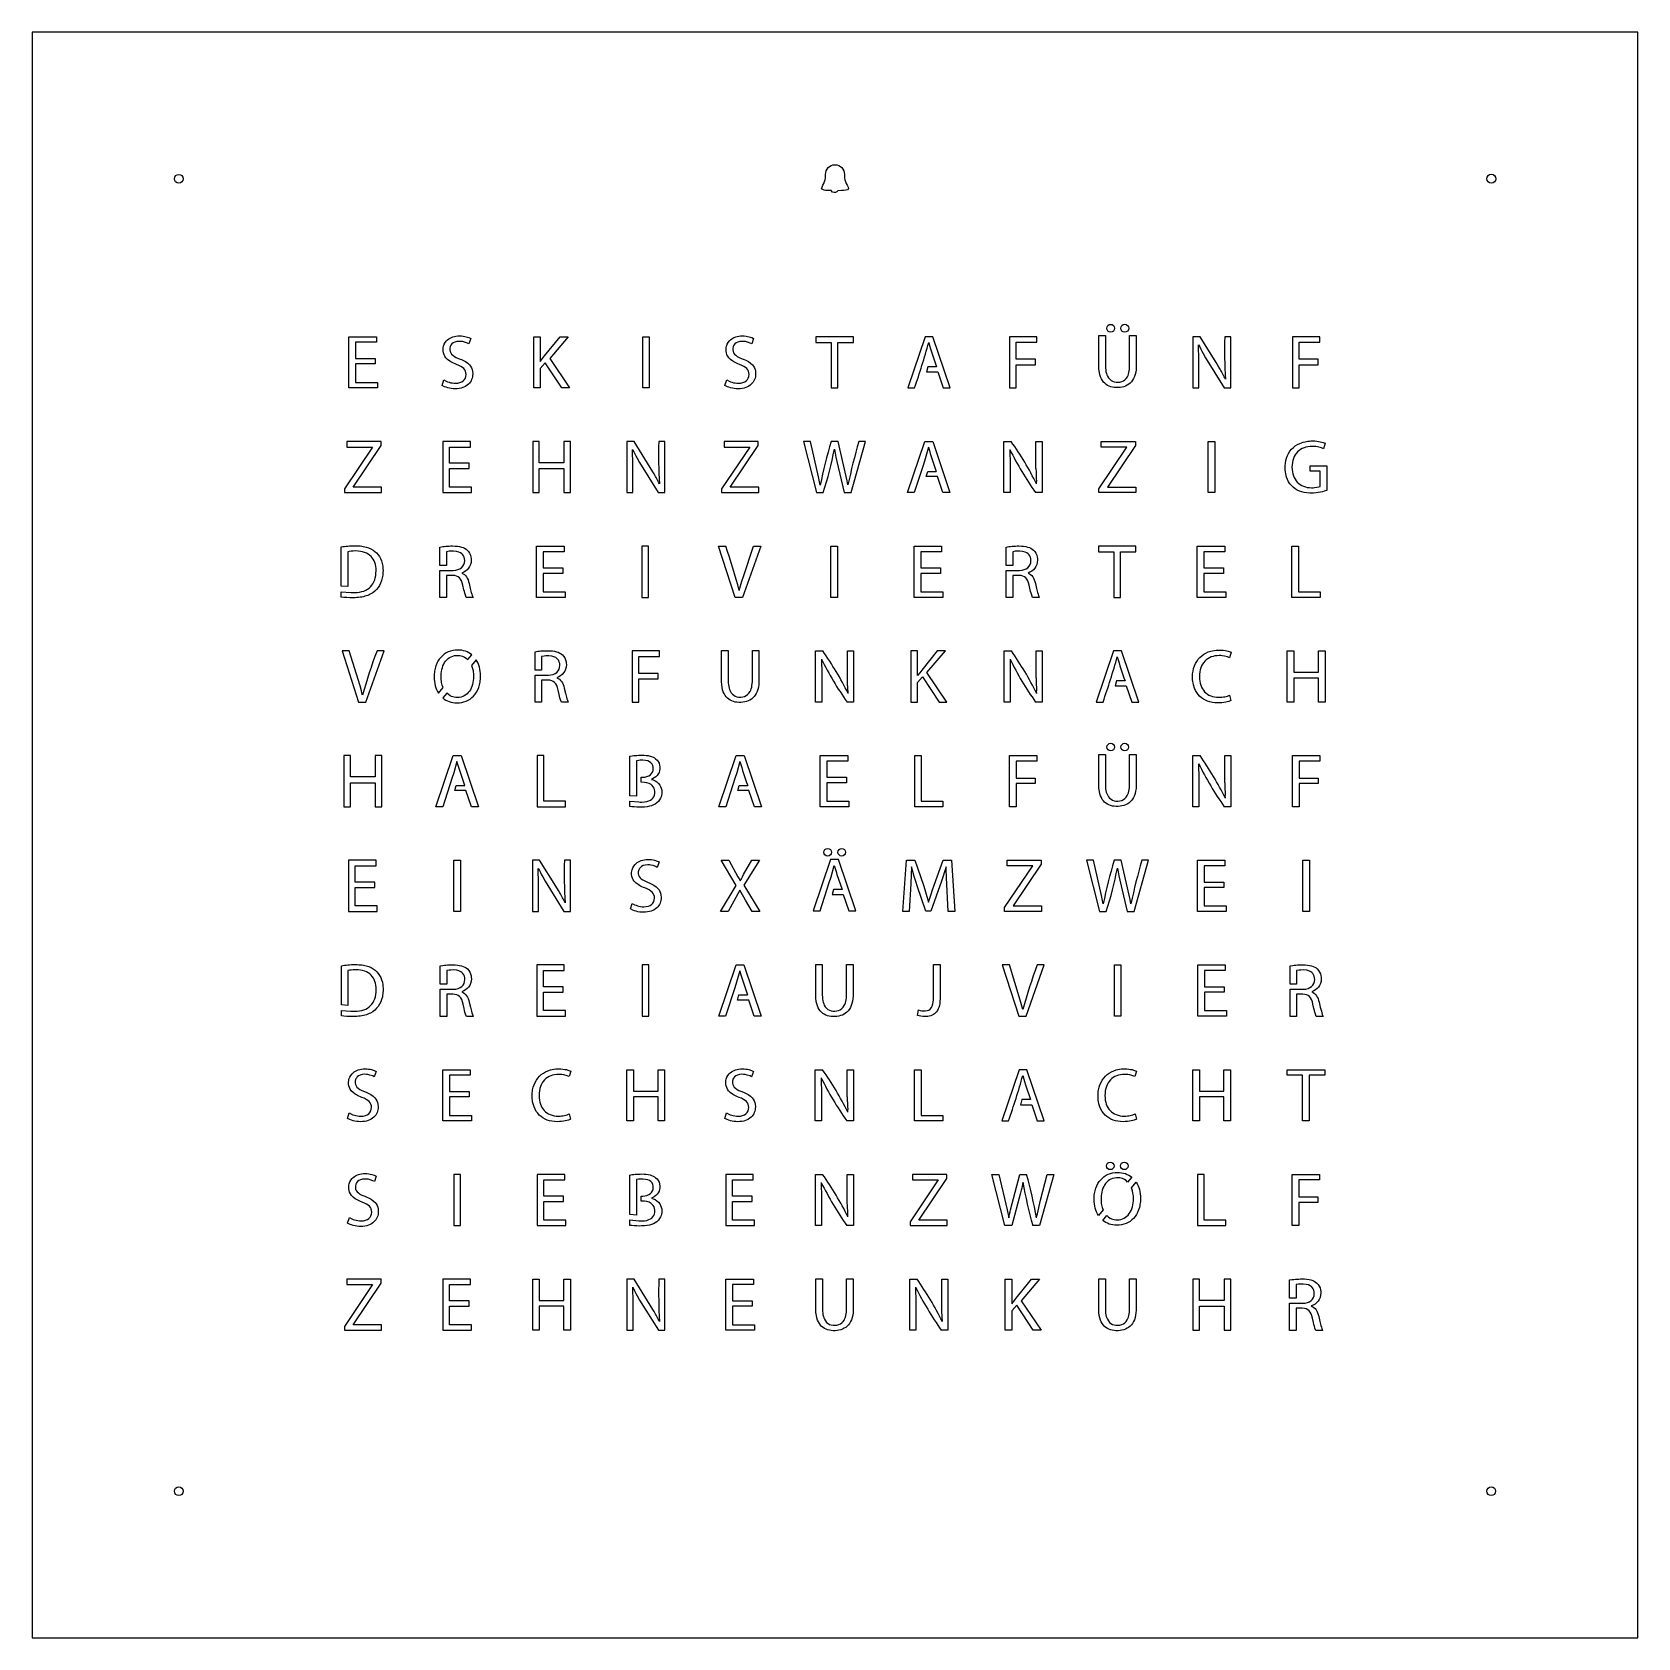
# Model space of a CAD drawing. Extents: x 0 to 230, y 0 to 230.
import ezdxf

# ---------------------------------------------------------------- set-up
doc = ezdxf.new("R2010")
doc.units = 0
doc.layers.add('7', color=7, linetype='CONTINUOUS')

msp = doc.modelspace()

# ---------------------------------------------------------------- linework, layer by layer
at = {"layer": '7'}
for p, q in [((229.9005, 229.9005), (0, 229.9005)), ((0, 229.9005), (0, 0)), ((229.9005, 0), (229.9005, 229.9005)), ((113.5772, 209.0188), (113.5939, 209.2627)), ((113.5939, 209.2627), (113.5952, 209.53149)), ((113.5952, 209.53149), (113.6186, 209.8051)), ((113.6186, 209.8051), (113.6931, 210.0609)), ((113.6931, 210.0609), (113.8135, 210.2932)), ((113.8135, 210.2932), (113.9744, 210.49651)), ((113.9744, 210.49651), (114.1704, 210.6653)), ((114.1704, 210.6653), (114.3962, 210.7939)), ((114.3962, 210.7939), (114.6465, 210.87669)), ((114.6465, 210.87669), (114.98555, 210.9059)), ((114.98555, 210.9059), (115.2563, 210.8766)), ((115.2563, 210.8766), (115.5066, 210.7937)), ((115.5066, 210.7937), (115.7324, 210.66521)), ((115.7324, 210.66521), (115.9284, 210.4964)), ((115.9284, 210.4964), (116.0892, 210.29311)), ((116.0892, 210.29311), (116.2096, 210.0607)), ((116.2096, 210.0607), (116.2842, 209.80499)), ((116.2842, 209.80499), (116.3076, 209.5314)), ((116.3076, 209.5314), (116.3089, 209.2626)), ((116.3089, 209.2626), (116.3255, 209.01871)), ((113.0242, 207.4456), (113.0931, 207.70531)), ((113.3783, 207.26801), (113.0242, 207.4456)), ((113.0931, 207.70531), (113.2204, 207.97211)), ((113.2204, 207.97211), (113.3632, 208.2466)), ((113.3632, 208.2466), (113.4697, 208.50529)), ((113.6107, 207.2438), (113.3783, 207.26801)), ((113.4697, 208.50529), (113.5382, 208.7747)), ((113.5382, 208.7747), (113.5772, 209.0188)), ((113.98, 207.21919), (113.6107, 207.2438)), ((114.4135, 207.2029), (113.98, 207.21919)), ((114.6106, 206.9913), (114.4135, 207.2029)), ((114.816, 206.91589), (114.6106, 206.9913)), ((115.0393, 206.9315), (114.816, 206.91589)), ((115.2303, 207.0327), (115.0393, 206.9315)), ((115.3685, 207.20039), (115.2303, 207.0327)), ((115.8686, 207.21671), (115.3685, 207.20039)), ((116.19005, 207.2364), (115.8686, 207.21671)), ((116.522, 207.26801), (116.19005, 207.2364)), ((116.3255, 209.01871), (116.3646, 208.7746)), ((116.3646, 208.7746), (116.4331, 208.5052)), ((116.4331, 208.5052), (116.5396, 208.24651)), ((116.76115, 207.3223), (116.522, 207.26801)), ((116.5396, 208.24651), (116.6824, 207.97189)), ((116.6824, 207.97189), (116.8131, 207.6965)), ((116.8721, 207.49471), (116.76115, 207.3223)), ((116.8131, 207.6965), (116.8721, 207.49471)), ((45.322, 178.9568), (45.322, 186.2847)), ((45.322, 186.2847), (49.2829, 186.2847)), ((49.2829, 186.2847), (49.2829, 185.49091)), ((60.0226, 186.1727), (60.2306, 186.25391)), ((60.2306, 186.25391), (60.4523, 186.31841)), ((60.4523, 186.31841), (60.6873, 186.36549)), ((60.6873, 186.36549), (60.9347, 186.39439)), ((60.9347, 186.39439), (61.1939, 186.40421)), ((61.1939, 186.40421), (61.4601, 186.39639)), ((61.4601, 186.39639), (61.7086, 186.37421)), ((61.7086, 186.37421), (61.9386, 186.33949)), ((61.9386, 186.33949), (62.1495, 186.2942)), ((62.1495, 186.2942), (62.5116, 186.1795)), ((71.8227, 178.957), (71.8227, 186.2847)), ((71.8227, 186.2847), (72.7608, 186.2847)), ((72.7608, 186.2847), (72.7608, 182.7513)), ((73.36575, 183.53552), (75.5861, 186.2847)), ((76.7508, 186.2847), (74.1195, 183.1752)), ((75.5861, 186.2847), (76.7508, 186.2847)), ((87.4171, 186.2847), (88.3665, 186.2847)), ((87.4171, 178.957), (87.4171, 186.2847)), ((88.3665, 186.2847), (88.3665, 178.957)), ((100.5306, 186.1727), (100.7385, 186.25391)), ((100.7385, 186.25391), (100.9602, 186.31841)), ((100.9602, 186.31841), (101.1951, 186.36549)), ((101.1951, 186.36549), (101.4425, 186.39439)), ((101.4425, 186.39439), (101.7017, 186.40421)), ((101.7017, 186.40421), (101.968, 186.39639)), ((101.968, 186.39639), (102.2165, 186.37421)), ((102.2165, 186.37421), (102.4465, 186.33949)), ((102.4465, 186.33949), (102.6574, 186.2942)), ((102.6574, 186.2942), (103.0194, 186.1795)), ((117.5875, 186.2847), (112.2067, 186.2847)), ((112.2067, 186.2847), (112.2067, 185.4801)), ((117.5875, 185.4801), (117.5875, 186.2847)), ((127.8388, 186.2847), (125.3587, 178.957)), ((128.9603, 186.2847), (127.8388, 186.2847)), ((131.4406, 178.957), (128.9603, 186.2847)), ((143.8595, 186.2847), (139.9453, 186.2847)), ((139.9453, 186.2847), (139.9453, 178.957)), ((143.8595, 185.49091), (143.8595, 186.2847)), ((152.7254, 182.12981), (152.7254, 186.4458)), ((152.7254, 186.4458), (153.67419, 186.4458)), ((153.67419, 186.4458), (153.67419, 182.09711)), ((157.13495, 182.02295), (157.136, 186.4458)), ((157.136, 186.4458), (158.0849, 186.4458)), ((158.0849, 186.4458), (158.0849, 182.16229)), ((167.2146, 186.2847), (166.1795, 186.2847)), ((166.1795, 186.2847), (166.1795, 178.957)), ((169.5331, 182.5773), (167.2146, 186.2847)), ((171.63609, 186.2847), (170.7516, 186.2847)), ((171.63609, 178.957), (171.63609, 186.2847)), ((180.45309, 186.2847), (180.45309, 178.957)), ((184.3676, 186.2847), (180.45309, 186.2847)), ((184.3676, 185.49091), (184.3676, 186.2847)), ((49.2829, 185.49091), (46.2771, 185.49091)), ((46.2771, 185.49091), (46.2771, 183.1752)), ((58.8458, 184.52071), (58.8675, 184.72749)), ((58.8516, 184.22749), (58.8458, 184.52071)), ((58.8958, 183.9635), (58.8516, 184.22749)), ((58.8675, 184.72749), (58.91, 184.9261)), ((58.9762, 183.71851), (58.8958, 183.9635)), ((58.91, 184.9261), (59.0117, 185.20711)), ((59.0117, 185.20711), (59.1568, 185.4653)), ((59.1568, 185.4653), (59.3429, 185.698)), ((59.3429, 185.698), (59.4887, 185.83749)), ((59.4887, 185.83749), (59.651, 185.9637)), ((59.651, 185.9637), (59.8292, 186.0757)), ((59.8664, 184.90601), (59.7965, 184.61819)), ((59.7965, 184.61819), (59.7972, 184.399)), ((59.7972, 184.399), (59.8394, 184.1722)), ((59.8292, 186.0757), (60.0226, 186.1727)), ((59.8394, 184.1722), (59.9252, 183.9709)), ((59.9637, 185.0907), (59.8664, 184.90601)), ((59.9252, 183.9709), (60.0558, 183.7905)), ((60.1046, 185.25999), (59.9637, 185.0907)), ((60.2921, 185.4059), (60.1046, 185.25999)), ((60.5289, 185.5202), (60.2921, 185.4059)), ((60.8177, 185.5948), (60.5289, 185.5202)), ((61.1614, 185.62151), (60.8177, 185.5948)), ((61.3998, 185.6123), (61.1614, 185.62151)), ((61.6211, 185.58701), (61.3998, 185.6123)), ((61.91605, 185.52455), (61.6211, 185.58701)), ((62.3139, 185.3875), (61.91605, 185.52455)), ((62.5309, 185.27361), (62.3139, 185.3875)), ((62.5116, 186.1795), (62.7897, 186.0455)), ((62.7897, 186.0455), (62.5309, 185.27361)), ((99.3537, 184.52071), (99.3753, 184.72749)), ((99.3595, 184.22749), (99.3537, 184.52071)), ((99.4036, 183.9635), (99.3595, 184.22749)), ((99.3753, 184.72749), (99.418, 184.9261)), ((99.4841, 183.71851), (99.4036, 183.9635)), ((99.418, 184.9261), (99.5197, 185.20711)), ((99.5197, 185.20711), (99.6647, 185.4653)), ((99.6647, 185.4653), (99.8509, 185.698)), ((99.8509, 185.698), (99.9967, 185.83749)), ((99.9967, 185.83749), (100.159, 185.9637)), ((100.159, 185.9637), (100.3372, 186.0757)), ((100.3745, 184.90601), (100.3045, 184.61819)), ((100.3045, 184.61819), (100.3052, 184.399)), ((100.3052, 184.399), (100.3474, 184.1722)), ((100.3372, 186.0757), (100.5306, 186.1727)), ((100.3474, 184.1722), (100.4331, 183.9709)), ((100.4717, 185.0907), (100.3745, 184.90601)), ((100.4331, 183.9709), (100.5638, 183.7905)), ((100.6127, 185.25999), (100.4717, 185.0907)), ((100.8002, 185.4059), (100.6127, 185.25999)), ((101.0369, 185.5202), (100.8002, 185.4059)), ((101.3257, 185.5948), (101.0369, 185.5202)), ((101.6694, 185.62151), (101.3257, 185.5948)), ((101.9078, 185.6123), (101.6694, 185.62151)), ((102.129, 185.58701), (101.9078, 185.6123)), ((102.424, 185.52455), (102.129, 185.58701)), ((102.8219, 185.3875), (102.424, 185.52455)), ((103.039, 185.27361), (102.8219, 185.3875)), ((103.0194, 186.1795), (103.2976, 186.0455)), ((103.2976, 186.0455), (103.039, 185.27361)), ((112.2067, 185.4801), (114.4172, 185.4801)), ((114.4172, 185.4801), (114.4172, 178.957)), ((115.3661, 178.957), (115.3661, 185.4801)), ((115.3661, 185.4801), (117.5875, 185.4801)), ((140.894, 183.05569), (140.894, 185.49091)), ((140.894, 185.49091), (143.8595, 185.49091)), ((167.0611, 182.94411), (167.0152, 185.11595)), ((167.0152, 185.11595), (167.17059, 184.8219)), ((167.17059, 184.8219), (167.3208, 184.519)), ((167.3208, 184.519), (167.48061, 184.21359)), ((167.48061, 184.21359), (167.6488, 183.90649)), ((181.4021, 183.05569), (181.4021, 185.49091)), ((181.4021, 185.49091), (184.3676, 185.49091)), ((46.2771, 183.1752), (49.1094, 183.1752)), ((49.1094, 182.3925), (46.2771, 182.3925)), ((46.2771, 182.3925), (46.2771, 179.7506)), ((49.1094, 183.1752), (49.1094, 182.3925)), ((59.0917, 183.49159), (58.9762, 183.71851)), ((59.2407, 183.28169), (59.0917, 183.49159)), ((59.4892, 183.02679), (59.2407, 183.28169)), ((59.7918, 182.79829), (59.4892, 183.02679)), ((59.9622, 182.69321), (59.7918, 182.79829)), ((60.1449, 182.5938), (59.9622, 182.69321)), ((60.0558, 183.7905), (60.2328, 183.62621)), ((60.3395, 182.49989), (60.1449, 182.5938)), ((60.2328, 183.62621), (60.4575, 183.4733)), ((60.5455, 182.4111), (60.3395, 182.49989)), ((60.4575, 183.4733), (60.7313, 183.3271)), ((60.7625, 182.32719), (60.5455, 182.4111)), ((60.7313, 183.3271), (61.14625, 183.14651)), ((61.1031, 182.1866), (60.7625, 182.32719)), ((61.3905, 182.0401), (61.1031, 182.1866)), ((61.14625, 183.14651), (61.4603, 183.01891)), ((61.627, 181.88499), (61.3905, 182.0401)), ((61.4603, 183.01891), (61.6691, 182.92439)), ((61.8152, 181.7184), (61.627, 181.88499)), ((61.6691, 182.92439), (61.8636, 182.826)), ((61.9574, 181.5376), (61.8152, 181.7184)), ((61.8636, 182.826), (62.0436, 182.7233)), ((62.0436, 182.7233), (62.3605, 182.50259)), ((62.3605, 182.50259), (62.6198, 182.258)), ((62.6198, 182.258), (62.7764, 182.0565)), ((62.7764, 182.0565), (62.9006, 181.8374)), ((62.9006, 181.8374), (62.9925, 181.59891)), ((72.7608, 182.7513), (73.083, 183.159)), ((73.4619, 182.55569), (72.7608, 181.75101)), ((72.7608, 181.75101), (72.7608, 178.957)), ((73.083, 183.159), (73.36575, 183.53552)), ((75.8449, 178.957), (73.4619, 182.55569)), ((74.1195, 183.1752), (76.9559, 178.957)), ((99.5995, 183.49159), (99.4841, 183.71851)), ((99.7485, 183.28169), (99.5995, 183.49159)), ((99.997, 183.02679), (99.7485, 183.28169)), ((100.2995, 182.79829), (99.997, 183.02679)), ((100.47, 182.69321), (100.2995, 182.79829)), ((100.6527, 182.5938), (100.47, 182.69321)), ((100.5638, 183.7905), (100.7407, 183.62621)), ((100.8473, 182.49989), (100.6527, 182.5938)), ((100.7407, 183.62621), (100.9654, 183.4733)), ((101.0533, 182.4111), (100.8473, 182.49989)), ((100.9654, 183.4733), (101.2392, 183.3271)), ((101.2704, 182.32719), (101.0533, 182.4111)), ((101.2392, 183.3271), (101.65415, 183.14651)), ((101.6109, 182.1866), (101.2704, 182.32719)), ((101.8983, 182.0401), (101.6109, 182.1866)), ((101.65415, 183.14651), (101.9682, 183.01891)), ((102.1349, 181.88499), (101.8983, 182.0401)), ((101.9682, 183.01891), (102.1771, 182.92439)), ((102.3231, 181.7184), (102.1349, 181.88499)), ((102.1771, 182.92439), (102.3716, 182.826)), ((102.4653, 181.5376), (102.3231, 181.7184)), ((102.3716, 182.826), (102.5516, 182.7233)), ((102.5516, 182.7233), (102.8686, 182.50259)), ((102.8686, 182.50259), (103.1279, 182.258)), ((103.1279, 182.258), (103.2846, 182.0565)), ((103.2846, 182.0565), (103.4089, 181.8374)), ((103.4089, 181.8374), (103.5007, 181.59891)), ((128.2485, 182.00101), (128.04961, 181.2618)), ((129.4781, 182.00101), (128.2485, 182.00101)), ((143.6331, 183.05569), (140.894, 183.05569)), ((140.894, 178.957), (140.894, 182.2731)), ((140.894, 182.2731), (143.6331, 182.2731)), ((143.6331, 182.2731), (143.6331, 183.05569)), ((152.7287, 181.91991), (152.7254, 182.12981)), ((152.74635, 181.62161), (152.7287, 181.91991)), ((152.8047, 181.16229), (152.74635, 181.62161)), ((153.67419, 182.09711), (153.6825, 181.8022)), ((153.6825, 181.8022), (153.70711, 181.5289)), ((157.08591, 181.4075), (157.1178, 181.66789)), ((157.1178, 181.66789), (157.13495, 182.02295)), ((158.0815, 181.95531), (158.0545, 181.5643)), ((158.0849, 182.16229), (158.0815, 181.95531)), ((167.06371, 178.957), (167.0611, 182.94411)), ((167.6488, 183.90649), (168.005, 183.28979)), ((168.005, 183.28979), (170.687, 178.957)), ((169.9113, 181.94839), (169.5331, 182.5773)), ((170.0867, 181.6443), (169.9113, 181.94839)), ((184.14101, 183.05569), (181.4021, 183.05569)), ((181.4021, 178.957), (181.4021, 182.2731)), ((181.4021, 182.2731), (184.14101, 182.2731)), ((184.14101, 182.2731), (184.14101, 183.05569)), ((46.2771, 179.7506), (49.4458, 179.7506)), ((49.4458, 179.7506), (49.4458, 178.9568)), ((58.6922, 179.3158), (58.9399, 180.1095)), ((58.9399, 180.1095), (59.2875, 179.92)), ((59.2875, 179.92), (59.483, 179.83859)), ((59.483, 179.83859), (59.6908, 179.7682)), ((59.6908, 179.7682), (59.9092, 179.71069)), ((59.9092, 179.71069), (60.1365, 179.6675)), ((60.1365, 179.6675), (60.3712, 179.6404)), ((60.3712, 179.6404), (60.6115, 179.631)), ((60.6115, 179.631), (60.9523, 179.6543)), ((60.9523, 179.6543), (61.2539, 179.72231)), ((61.2539, 179.72231), (61.5143, 179.8316)), ((61.5143, 179.8316), (61.7316, 179.9789)), ((61.7316, 179.9789), (61.9039, 180.1608)), ((61.9039, 180.1608), (62.0294, 180.3741)), ((62.056, 181.33971), (61.9574, 181.5376)), ((62.0294, 180.3741), (62.106, 180.6154)), ((62.1134, 181.1219), (62.056, 181.33971)), ((62.2895, 179.3345), (62.1021, 179.21001)), ((62.106, 180.6154), (62.132, 180.88139)), ((62.132, 180.88139), (62.1134, 181.1219)), ((62.4568, 179.4734), (62.2895, 179.3345)), ((62.6039, 179.6256), (62.4568, 179.4734)), ((62.7311, 179.78979), (62.6039, 179.6256)), ((62.8384, 179.96471), (62.7311, 179.78979)), ((62.9259, 180.1492), (62.8384, 179.96471)), ((62.9938, 180.342), (62.9259, 180.1492)), ((62.9925, 181.59891), (63.0519, 181.3394)), ((63.0421, 180.54179), (62.9938, 180.342)), ((63.0711, 180.74741), (63.0421, 180.54179)), ((63.0519, 181.3394), (63.0807, 180.9576)), ((63.0807, 180.9576), (63.0711, 180.74741)), ((99.2, 179.3158), (99.4479, 180.1095)), ((99.4479, 180.1095), (99.7956, 179.92)), ((99.7956, 179.92), (99.9911, 179.83859)), ((99.9911, 179.83859), (100.1988, 179.7682)), ((100.1988, 179.7682), (100.4171, 179.71069)), ((100.4171, 179.71069), (100.6445, 179.6675)), ((100.6445, 179.6675), (100.8791, 179.6404)), ((100.8791, 179.6404), (101.1195, 179.631)), ((101.1195, 179.631), (101.4604, 179.6543)), ((101.4604, 179.6543), (101.7619, 179.72231)), ((101.7619, 179.72231), (102.0223, 179.8316)), ((102.0223, 179.8316), (102.2396, 179.9789)), ((102.2396, 179.9789), (102.4119, 180.1608)), ((102.4119, 180.1608), (102.5373, 180.3741)), ((102.5639, 181.33971), (102.4653, 181.5376)), ((102.5373, 180.3741), (102.6139, 180.6154)), ((102.6213, 181.1219), (102.5639, 181.33971)), ((102.7975, 179.3345), (102.6101, 179.21001)), ((102.6139, 180.6154), (102.6399, 180.88139)), ((102.6399, 180.88139), (102.6213, 181.1219)), ((102.9648, 179.4734), (102.7975, 179.3345)), ((103.112, 179.6256), (102.9648, 179.4734)), ((103.2392, 179.78979), (103.112, 179.6256)), ((103.3465, 179.96471), (103.2392, 179.78979)), ((103.4341, 180.1492), (103.3465, 179.96471)), ((103.502, 180.342), (103.4341, 180.1492)), ((103.5007, 181.59891), (103.5601, 181.3394)), ((103.5504, 180.54179), (103.502, 180.342)), ((103.5793, 180.74741), (103.5504, 180.54179)), ((103.5601, 181.3394), (103.589, 180.9576)), ((103.589, 180.9576), (103.5793, 180.74741)), ((128.04961, 181.2618), (129.6613, 181.2618)), ((129.6613, 181.2618), (130.43761, 178.957)), ((152.87849, 180.83121), (152.8047, 181.16229)), ((152.97479, 180.53081), (152.87849, 180.83121)), ((153.0923, 180.2601), (152.97479, 180.53081)), ((153.2301, 180.0183), (153.0923, 180.2601)), ((153.3869, 179.8045), (153.2301, 180.0183)), ((153.5618, 179.618), (153.3869, 179.8045)), ((153.75349, 179.4577), (153.5618, 179.618)), ((153.70711, 181.5289), (153.7473, 181.27679)), ((153.7473, 181.27679), (153.8022, 181.04559)), ((153.96111, 179.323), (153.75349, 179.4577)), ((153.8022, 181.04559), (153.8714, 180.83479)), ((153.8714, 180.83479), (153.9539, 180.6443)), ((153.9539, 180.6443), (154.10159, 180.39549)), ((154.1832, 179.2128), (153.96111, 179.323)), ((154.10159, 180.39549), (154.2755, 180.19009)), ((154.2755, 180.19009), (154.4735, 180.0269)), ((154.4735, 180.0269), (154.69321, 179.9048)), ((154.69321, 179.9048), (154.93221, 179.82249)), ((154.93221, 179.82249), (155.1882, 179.77879)), ((155.1882, 179.77879), (155.46609, 179.77271)), ((155.46609, 179.77271), (155.74969, 179.8046)), ((155.74969, 179.8046), (156.0117, 179.8754)), ((156.0117, 179.8754), (156.2505, 179.9861)), ((156.2505, 179.9861), (156.4644, 180.1375)), ((156.4644, 180.1375), (156.6519, 180.33051)), ((156.78571, 179.33949), (156.5515, 179.2247)), ((156.6519, 180.33051), (156.8112, 180.5658)), ((157.0042, 179.4792), (156.78571, 179.33949)), ((156.8112, 180.5658), (156.901, 180.7467)), ((156.901, 180.7467), (156.97701, 180.9472)), ((156.97701, 180.9472), (157.0388, 181.1673)), ((157.2061, 179.6442), (157.0042, 179.4792)), ((157.0388, 181.1673), (157.08591, 181.4075)), ((157.39, 179.8354), (157.2061, 179.6442)), ((157.5549, 180.05321), (157.39, 179.8354)), ((157.69971, 180.29829), (157.5549, 180.05321)), ((157.8232, 180.5714), (157.69971, 180.29829)), ((157.9243, 180.873), (157.8232, 180.5714)), ((158.00169, 181.2038), (157.9243, 180.873)), ((158.0545, 181.5643), (158.00169, 181.2038)), ((49.4458, 178.9568), (45.322, 178.9568)), ((59.0472, 179.13091), (58.6922, 179.3158)), ((59.2648, 179.0497), (59.0472, 179.13091)), ((59.5022, 178.9787), (59.2648, 179.0497)), ((59.7543, 178.91991), (59.5022, 178.9787)), ((60.0159, 178.8754), (59.7543, 178.91991)), ((60.2818, 178.84731), (60.0159, 178.8754)), ((60.5469, 178.8374), (60.2818, 178.84731)), ((60.8579, 178.8488), (60.5469, 178.8374)), ((61.1481, 178.8821), (60.8579, 178.8488)), ((61.4174, 178.9362), (61.1481, 178.8821)), ((61.6662, 179.0096), (61.4174, 178.9362)), ((61.8944, 179.10139), (61.6662, 179.0096)), ((62.1021, 179.21001), (61.8944, 179.10139)), ((72.7608, 178.957), (71.8227, 178.957)), ((76.9559, 178.957), (75.8449, 178.957)), ((88.3665, 178.957), (87.4171, 178.957)), ((99.555, 179.13091), (99.2, 179.3158)), ((99.7726, 179.0497), (99.555, 179.13091)), ((100.0101, 178.9787), (99.7726, 179.0497)), ((100.2622, 178.91991), (100.0101, 178.9787)), ((100.5238, 178.8754), (100.2622, 178.91991)), ((100.7897, 178.84731), (100.5238, 178.8754)), ((101.0547, 178.8374), (100.7897, 178.84731)), ((101.3658, 178.8488), (101.0547, 178.8374)), ((101.6559, 178.8821), (101.3658, 178.8488)), ((101.9253, 178.9362), (101.6559, 178.8821)), ((102.174, 179.0096), (101.9253, 178.9362)), ((102.4023, 179.10139), (102.174, 179.0096)), ((102.6101, 179.21001), (102.4023, 179.10139)), ((114.4172, 178.957), (115.3661, 178.957)), ((125.3587, 178.957), (126.3291, 178.957)), ((130.43761, 178.957), (131.4406, 178.957)), ((139.9453, 178.957), (140.894, 178.957)), ((154.41901, 179.1264), (154.1832, 179.2128)), ((154.6673, 179.0629), (154.41901, 179.1264)), ((154.9269, 179.02139), (154.6673, 179.0629)), ((155.1967, 179.00101), (154.9269, 179.02139)), ((155.48151, 179.00121), (155.1967, 179.00101)), ((155.76669, 179.02299), (155.48151, 179.00121)), ((156.04089, 179.067), (155.76669, 179.02299)), ((156.3029, 179.13409), (156.04089, 179.067)), ((156.5515, 179.2247), (156.3029, 179.13409)), ((166.1795, 178.957), (167.06371, 178.957)), ((170.687, 178.957), (171.63609, 178.957)), ((180.45309, 178.957), (181.4021, 178.957)), ((48.7402, 170.50011), (44.7179, 164.5206)), ((49.9697, 171.2937), (45.0631, 171.2937)), ((45.0631, 171.2937), (45.0631, 170.50011)), ((45.0631, 170.50011), (48.7402, 170.50011)), ((45.9582, 164.7597), (49.9697, 170.7175)), ((49.9697, 170.7175), (49.9697, 171.2937)), ((58.8224, 171.2937), (58.8224, 163.9659)), ((62.7582, 171.2937), (58.8224, 171.2937)), ((59.7712, 168.1842), (59.7712, 170.50011)), ((59.7712, 170.50011), (62.7582, 170.50011)), ((62.7582, 170.50011), (62.7582, 171.2937)), ((72.614, 171.2937), (71.6649, 171.2937)), ((71.6649, 171.2937), (71.6649, 163.9659)), ((72.614, 168.22771), (72.614, 171.2937)), ((77.0783, 171.2937), (76.1292, 171.2937)), ((76.1292, 171.2937), (76.1292, 168.22771)), ((77.0783, 163.9659), (77.0783, 171.2937)), ((85.1437, 171.2937), (85.1437, 163.9659)), ((86.1789, 171.2937), (85.1437, 171.2937)), ((88.4974, 167.5864), (86.1789, 171.2937)), ((90.6002, 171.2937), (89.716, 171.2937)), ((90.6002, 163.9659), (90.6002, 171.2937)), ((102.7419, 170.50011), (98.7194, 164.5206)), ((103.9712, 171.2937), (99.0645, 171.2937)), ((99.0645, 171.2937), (99.0645, 170.50011)), ((99.0645, 170.50011), (102.7419, 170.50011)), ((99.9595, 164.7597), (103.9712, 170.7175)), ((103.9712, 170.7175), (103.9712, 171.2937)), ((110.4355, 171.2937), (112.2793, 163.9659)), ((111.4274, 171.2937), (110.4355, 171.2937)), ((112.5921, 166.24229), (111.4274, 171.2937)), ((115.3958, 171.2937), (114.4145, 171.2937)), ((114.8674, 170.174), (114.9172, 169.89729)), ((116.5699, 166.283), (115.3958, 171.2937)), ((117.2506, 163.9659), (119.3101, 171.2937)), ((119.3101, 171.2937), (118.3503, 171.2937)), ((125.3319, 163.9659), (127.8121, 171.29359)), ((127.8121, 171.29359), (128.9335, 171.29359)), ((128.34035, 170.45641), (127.8767, 168.8286)), ((128.9335, 171.29359), (131.4138, 163.9659)), ((139.14549, 163.9659), (139.14549, 171.2937)), ((139.14549, 171.2937), (140.1808, 171.2937)), ((143.72231, 167.41319), (143.71761, 171.2937)), ((143.71761, 171.2937), (144.6017, 171.2937)), ((144.6017, 171.2937), (144.6017, 163.9659)), ((152.7211, 164.5206), (156.7433, 170.50011)), ((153.06641, 170.50011), (153.06641, 171.2937)), ((153.06641, 171.2937), (157.9727, 171.2937)), ((156.7433, 170.50011), (153.06641, 170.50011)), ((157.9727, 170.7175), (153.961, 164.7597)), ((157.9727, 171.2937), (157.9727, 170.7175)), ((168.3999, 163.9659), (168.3999, 171.2937)), ((168.3999, 171.2937), (169.34869, 171.2937)), ((169.34869, 171.2937), (169.34869, 163.9659)), ((180.0921, 169.8911), (180.3179, 170.1682)), ((180.3179, 170.1682), (180.5726, 170.42039)), ((180.5726, 170.42039), (180.8555, 170.6463)), ((180.8555, 170.6463), (181.1658, 170.8443)), ((181.1658, 170.8443), (181.5025, 171.013)), ((181.6003, 170.1284), (181.379, 169.9713)), ((181.5025, 171.013), (181.96021, 171.17944)), ((181.8407, 170.26289), (181.6003, 170.1284)), ((182.0994, 170.3743), (181.8407, 170.26289)), ((181.96021, 171.17944), (182.2522, 171.25661)), ((182.3757, 170.46181), (182.0994, 170.3743)), ((182.2522, 171.25661), (182.4549, 171.29691)), ((182.66879, 170.52499), (182.3757, 170.46181)), ((182.4549, 171.29691), (182.6635, 171.32851)), ((182.6635, 171.32851), (182.8779, 171.3513)), ((182.9778, 170.5634), (182.66879, 170.52499)), ((182.8779, 171.3513), (183.09801, 171.3652)), ((183.30209, 170.57629), (182.9778, 170.5634)), ((183.09801, 171.3652), (183.3237, 171.3698)), ((183.5657, 170.5703), (183.30209, 170.57629)), ((183.3237, 171.3698), (183.63071, 171.3616)), ((183.80791, 170.55299), (183.5657, 170.5703)), ((183.63071, 171.3616), (183.9194, 171.33859)), ((184.0303, 170.52521), (183.80791, 170.55299)), ((183.9194, 171.33859), (184.1875, 171.3033)), ((184.2348, 170.4879), (184.0303, 170.52521)), ((184.1875, 171.3033), (184.43311, 171.25841)), ((184.59711, 170.38811), (184.2348, 170.4879)), ((184.43311, 171.25841), (184.65379, 171.2063)), ((184.9088, 170.2608), (184.59711, 170.38811)), ((184.65379, 171.2063), (184.8476, 171.1497)), ((184.8476, 171.1497), (185.146, 171.0327)), ((185.146, 171.0327), (184.9088, 170.2608)), ((62.5859, 168.1842), (59.7712, 168.1842)), ((62.5859, 167.4015), (62.5859, 168.1842)), ((76.1292, 168.22771), (72.614, 168.22771)), ((86.0254, 167.95309), (85.97945, 170.12506)), ((85.97945, 170.12506), (86.1349, 169.8309)), ((86.0279, 163.9659), (86.0254, 167.95309)), ((86.1349, 169.8309), (86.2851, 169.52811)), ((86.2851, 169.52811), (86.4448, 169.2226)), ((86.4448, 169.2226), (86.6129, 168.9155)), ((86.6129, 168.9155), (86.9691, 168.2988)), ((86.9691, 168.2988), (89.6513, 163.9659)), ((114.9172, 169.89729), (114.9614, 169.6198)), ((114.9614, 169.6198), (115.0113, 169.33881)), ((115.0113, 169.33881), (115.0669, 169.05141)), ((115.0669, 169.05141), (115.1966, 168.4463)), ((115.1966, 168.4463), (116.2692, 163.9659)), ((127.6267, 168.0136), (126.3023, 163.9659)), ((127.8767, 168.8286), (127.6267, 168.0136)), ((139.98116, 170.12506), (140.0271, 167.95309)), ((140.0271, 167.95309), (140.0296, 163.9659)), ((179.3918, 167.78951), (179.4265, 168.1846)), ((179.4265, 168.1846), (179.4951, 168.5638)), ((179.4951, 168.5638), (179.5968, 168.92551)), ((179.5968, 168.92551), (179.7307, 169.2683)), ((179.7307, 169.2683), (179.8961, 169.5907)), ((179.8961, 169.5907), (180.0921, 169.8911)), ((180.39301, 167.9657), (180.37959, 167.62981)), ((180.4326, 168.284), (180.39301, 167.9657)), ((180.4978, 168.584), (180.4326, 168.284)), ((180.5876, 168.8653), (180.4978, 168.584)), ((180.7012, 169.1274), (180.5876, 168.8653)), ((180.838, 169.36951), (180.7012, 169.1274)), ((180.9971, 169.59129), (180.838, 169.36951)), ((181.1777, 169.79201), (180.9971, 169.59129)), ((181.379, 169.9713), (181.1777, 169.79201)), ((59.7712, 164.7597), (59.7712, 167.4015)), ((59.7712, 167.4015), (62.5859, 167.4015)), ((72.614, 163.9659), (72.614, 167.4015)), ((72.614, 167.4015), (76.1292, 167.4015)), ((76.1292, 167.4015), (76.1292, 163.9659)), ((88.8755, 166.9575), (88.4974, 167.5864)), ((89.0508, 166.6534), (88.8755, 166.9575)), ((112.83995, 165.05321), (112.5921, 166.24229)), ((116.691, 165.6597), (116.5699, 166.283)), ((116.7425, 165.3578), (116.691, 165.6597)), ((128.0228, 166.27071), (128.22169, 167.0099)), ((129.63451, 166.27071), (128.0228, 166.27071)), ((128.22169, 167.0099), (129.4512, 167.0099)), ((130.4109, 163.9659), (129.63451, 166.27071)), ((143.80945, 165.21085), (143.7963, 165.5797)), ((179.3875, 167.5864), (179.3918, 167.78951)), ((179.392, 167.3743), (179.3875, 167.5864)), ((179.4054, 167.1664), (179.392, 167.3743)), ((179.4274, 166.96291), (179.4054, 167.1664)), ((179.47725, 166.66721), (179.4274, 166.96291)), ((179.59779, 166.1991), (179.47725, 166.66721)), ((179.7292, 165.85159), (179.59779, 166.1991)), ((179.8891, 165.5303), (179.7292, 165.85159)), ((180.0755, 165.2375), (179.8891, 165.5303)), ((180.37959, 167.62981), (180.3924, 167.2903)), ((180.3924, 167.2903), (180.43021, 166.96899)), ((180.43021, 166.96899), (180.4924, 166.6666)), ((180.4924, 166.6666), (180.57809, 166.3835)), ((180.57809, 166.3835), (180.6868, 166.12019)), ((180.6868, 166.12019), (180.8176, 165.8772)), ((180.8176, 165.8772), (180.9698, 165.655)), ((180.9698, 165.655), (181.1427, 165.4541)), ((182.96761, 167.0537), (182.96761, 167.81461)), ((182.96761, 167.81461), (185.3618, 167.81461)), ((184.4344, 167.0537), (182.96761, 167.0537)), ((184.4344, 164.86819), (184.4344, 167.0537)), ((185.3618, 167.81461), (185.3618, 164.2921)), ((44.7179, 164.5206), (44.7179, 163.9659)), ((44.7179, 163.9659), (50.0235, 163.9659)), ((50.0235, 164.7597), (45.9582, 164.7597)), ((50.0235, 163.9659), (50.0235, 164.7597)), ((58.8224, 163.9659), (62.92, 163.9659)), ((62.92, 164.7597), (59.7712, 164.7597)), ((62.92, 163.9659), (62.92, 164.7597)), ((71.6649, 163.9659), (72.614, 163.9659)), ((76.1292, 163.9659), (77.0783, 163.9659)), ((85.1437, 163.9659), (86.0279, 163.9659)), ((89.6513, 163.9659), (90.6002, 163.9659)), ((98.7194, 164.5206), (98.7194, 163.9659)), ((98.7194, 163.9659), (104.0251, 163.9659)), ((104.0251, 164.7597), (99.9595, 164.7597)), ((104.0251, 163.9659), (104.0251, 164.7597)), ((112.2793, 163.9659), (113.2607, 163.9659)), ((116.2692, 163.9659), (117.2506, 163.9659)), ((116.79755, 165.0639), (116.7425, 165.3578)), ((126.3023, 163.9659), (125.3319, 163.9659)), ((131.4138, 163.9659), (130.4109, 163.9659)), ((140.0296, 163.9659), (139.14549, 163.9659)), ((144.6017, 163.9659), (143.6528, 163.9659)), ((152.7211, 163.9659), (152.7211, 164.5206)), ((158.0266, 163.9659), (152.7211, 163.9659)), ((153.961, 164.7597), (158.0266, 164.7597)), ((158.0266, 164.7597), (158.0266, 163.9659)), ((169.34869, 163.9659), (168.3999, 163.9659)), ((180.2869, 164.9758), (180.0755, 165.2375)), ((180.53709, 164.7336), (180.2869, 164.9758)), ((180.8222, 164.5137), (180.53709, 164.7336)), ((181.1254, 164.3295), (180.8222, 164.5137)), ((181.4469, 164.1794), (181.1254, 164.3295)), ((181.1427, 165.4541), (181.33549, 165.2749)), ((181.33549, 165.2749), (181.5477, 165.1181)), ((181.78661, 164.06219), (181.4469, 164.1794)), ((181.5477, 165.1181), (181.77831, 164.9841)), ((181.77831, 164.9841), (182.0267, 164.87331)), ((182.1445, 163.9763), (181.78661, 164.06219)), ((182.0267, 164.87331), (182.2921, 164.78619)), ((182.52049, 163.9205), (182.1445, 163.9763)), ((182.2921, 164.78619), (182.5739, 164.7234)), ((182.91479, 163.8932), (182.52049, 163.9205)), ((182.5739, 164.7234), (182.87131, 164.68539)), ((182.87131, 164.68539), (183.1835, 164.67261)), ((183.1187, 163.88989), (182.91479, 163.8932)), ((183.4796, 163.9005), (183.1187, 163.88989)), ((183.1835, 164.67261), (183.40491, 164.67661)), ((183.40491, 164.67661), (183.608, 164.6879)), ((183.82401, 163.92979), (183.4796, 163.9005)), ((183.608, 164.6879), (183.9586, 164.72971)), ((184.1488, 163.97411), (183.82401, 163.92979)), ((183.9586, 164.72971), (184.23441, 164.7919)), ((184.4505, 164.0298), (184.1488, 163.97411)), ((184.23441, 164.7919), (184.4344, 164.86819)), ((184.726, 164.0932), (184.4505, 164.0298)), ((184.97189, 164.16051), (184.726, 164.0932)), ((185.3618, 164.2921), (184.97189, 164.16051)), ((45.1957, 156.3176), (45.4504, 156.33659)), ((45.4504, 156.33659), (45.7126, 156.35069)), ((45.7126, 156.35069), (45.9819, 156.35941)), ((45.9819, 156.35941), (46.2578, 156.3624)), ((46.2578, 156.3624), (46.5061, 156.3586)), ((46.5061, 156.3586), (46.7453, 156.34731)), ((46.7453, 156.34731), (46.9756, 156.3284)), ((44.2629, 156.1994), (44.4823, 156.2345)), ((44.2629, 150.58121), (44.2629, 156.1994)), ((44.4823, 156.2345), (44.7112, 156.2661)), ((44.7112, 156.2661), (44.9492, 156.2939)), ((44.9492, 156.2939), (45.1957, 156.3176)), ((45.4094, 155.5526), (45.2011, 155.5144)), ((45.2011, 155.5144), (45.2011, 150.5047)), ((45.6622, 155.5836), (45.4094, 155.5526)), ((45.9594, 155.60451), (45.6622, 155.5836)), ((46.3012, 155.61211), (45.9594, 155.60451)), ((46.6613, 155.5994), (46.3012, 155.61211)), ((46.9978, 155.5616), (46.6613, 155.5994)), ((46.9756, 156.3284), (47.1971, 156.30231)), ((47.3105, 155.4994), (46.9978, 155.5616)), ((47.1971, 156.30231), (47.4098, 156.2688)), ((47.5997, 155.4136), (47.3105, 155.4994)), ((47.4098, 156.2688), (47.614, 156.2283)), ((47.8653, 155.3047), (47.5997, 155.4136)), ((47.614, 156.2283), (47.8096, 156.1806)), ((47.8096, 156.1806), (48.1756, 156.06441)), ((48.1073, 155.1736), (47.8653, 155.3047)), ((48.3259, 155.0208), (48.1073, 155.1736)), ((48.1756, 156.06441), (48.5086, 155.9212)), ((48.5211, 154.84711), (48.3259, 155.0208)), ((48.5086, 155.9212), (48.8094, 155.7515)), ((48.6929, 154.65311), (48.5211, 154.84711)), ((48.8414, 154.4395), (48.6929, 154.65311)), ((48.8094, 155.7515), (49.0787, 155.5562)), ((48.9665, 154.20711), (48.8414, 154.4395)), ((49.0685, 153.95641), (48.9665, 154.20711)), ((49.0787, 155.5562), (49.3218, 155.33411)), ((49.3218, 155.33411), (49.5416, 155.08591)), ((49.5416, 155.08591), (49.7333, 154.8127)), ((49.7333, 154.8127), (49.896, 154.5136)), ((49.896, 154.5136), (50.0284, 154.1873)), ((50.0284, 154.1873), (50.1294, 153.8331)), ((58.3952, 156.17751), (58.7873, 156.23801)), ((58.3952, 153.5574), (58.3952, 156.17751)), ((58.7873, 156.23801), (59.0058, 156.2639)), ((59.0058, 156.2639), (59.2351, 156.2863)), ((59.2351, 156.2863), (59.4719, 156.3046)), ((59.688, 155.5688), (59.3334, 155.5144)), ((59.3334, 155.5144), (59.3334, 153.5574)), ((59.4719, 156.3046), (59.7131, 156.3183)), ((59.9476, 155.58479), (59.688, 155.5688)), ((59.7131, 156.3183), (59.9556, 156.3269)), ((60.35185, 155.58815), (59.9476, 155.58479)), ((59.9556, 156.3269), (60.1962, 156.3298)), ((60.1962, 156.3298), (60.5564, 156.3206)), ((60.7834, 155.5462), (60.35185, 155.58815)), ((60.5564, 156.3206), (60.8857, 156.293)), ((61.0881, 155.4659), (60.7834, 155.5462)), ((60.8857, 156.293), (61.1857, 156.2467)), ((61.3527, 155.34331), (61.0881, 155.4659)), ((61.1857, 156.2467), (61.4579, 156.1817)), ((61.5223, 155.22279), (61.3527, 155.34331)), ((61.4579, 156.1817), (61.7038, 156.09779)), ((61.6651, 155.07719), (61.5223, 155.22279)), ((61.7793, 154.9059), (61.6651, 155.07719)), ((61.7038, 156.09779), (61.9249, 155.995)), ((61.8631, 154.70821), (61.7793, 154.9059)), ((61.9148, 154.4836), (61.8631, 154.70821)), ((61.9031, 153.9315), (61.9324, 154.23151)), ((61.9324, 154.23151), (61.9148, 154.4836)), ((61.9249, 155.995), (62.1228, 155.87309)), ((62.1228, 155.87309), (62.2989, 155.7319)), ((62.2989, 155.7319), (62.4839, 155.5307)), ((62.4839, 155.5307), (62.6362, 155.29671)), ((62.6362, 155.29671), (62.7529, 155.0338)), ((62.7529, 155.0338), (62.8312, 154.7458)), ((62.8312, 154.7458), (62.8604, 154.5417)), ((62.8704, 154.32941), (62.843, 153.9856)), ((62.8604, 154.5417), (62.8704, 154.32941)), ((72.2258, 148.97501), (72.2258, 156.3026)), ((72.2258, 156.3026), (76.1616, 156.3026)), ((76.1616, 155.50909), (73.1746, 155.50909)), ((73.1746, 155.50909), (73.1746, 153.1933)), ((76.1616, 156.3026), (76.1616, 155.50909)), ((88.2614, 156.3026), (87.3125, 156.3026)), ((87.3125, 156.3026), (87.3125, 148.97501)), ((88.2614, 148.97501), (88.2614, 156.3026)), ((100.6737, 148.97501), (98.2907, 156.3026)), ((98.2907, 156.3026), (99.3151, 156.3026)), ((104.308, 156.3026), (101.709, 148.97501)), ((101.8337, 151.9715), (103.3049, 156.3026)), ((103.3049, 156.3026), (104.308, 156.3026)), ((114.337, 148.97501), (114.337, 156.3026)), ((114.337, 156.3026), (115.2862, 156.3026)), ((115.2862, 156.3026), (115.2862, 148.97501)), ((126.275, 148.97501), (126.275, 156.3026)), ((126.275, 156.3026), (130.21091, 156.3026)), ((130.21091, 155.50909), (127.224, 155.50909)), ((127.224, 155.50909), (127.224, 153.1933)), ((130.21091, 156.3026), (130.21091, 155.50909)), ((139.4695, 156.17751), (139.8616, 156.23801)), ((139.4695, 153.5574), (139.4695, 156.17751)), ((139.8616, 156.23801), (140.08009, 156.2639)), ((140.08009, 156.2639), (140.3094, 156.2863)), ((140.3094, 156.2863), (140.5462, 156.3046)), ((140.7623, 155.5688), (140.4077, 155.5144)), ((140.4077, 155.5144), (140.4077, 153.5574)), ((140.5462, 156.3046), (140.78751, 156.3183)), ((141.0219, 155.58479), (140.7623, 155.5688)), ((140.78751, 156.3183), (141.03, 156.3269)), ((141.42615, 155.58815), (141.0219, 155.58479)), ((141.03, 156.3269), (141.27049, 156.3298)), ((141.27049, 156.3298), (141.63071, 156.3206)), ((141.8577, 155.5462), (141.42615, 155.58815)), ((141.63071, 156.3206), (141.96001, 156.293)), ((142.1624, 155.4659), (141.8577, 155.5462)), ((141.96001, 156.293), (142.25999, 156.2467)), ((142.427, 155.34331), (142.1624, 155.4659)), ((142.25999, 156.2467), (142.5322, 156.1817)), ((142.5966, 155.22279), (142.427, 155.34331)), ((142.5322, 156.1817), (142.77811, 156.09779)), ((142.7394, 155.07719), (142.5966, 155.22279)), ((142.85361, 154.9059), (142.7394, 155.07719)), ((142.77811, 156.09779), (142.99921, 155.995)), ((142.9375, 154.70821), (142.85361, 154.9059)), ((142.98911, 154.4836), (142.9375, 154.70821)), ((142.9774, 153.9315), (143.0067, 154.23151)), ((143.0067, 154.23151), (142.98911, 154.4836)), ((142.99921, 155.995), (143.1971, 155.87309)), ((143.1971, 155.87309), (143.3732, 155.7319)), ((143.3732, 155.7319), (143.5582, 155.5307)), ((143.5582, 155.5307), (143.71049, 155.29671)), ((143.71049, 155.29671), (143.82719, 155.0338)), ((143.82719, 155.0338), (143.9055, 154.7458)), ((143.9055, 154.7458), (143.93469, 154.5417)), ((143.9447, 154.32941), (143.9173, 153.9856)), ((143.93469, 154.5417), (143.9447, 154.32941)), ((158.039, 156.3026), (152.65781, 156.3026)), ((152.65781, 156.3026), (152.65781, 155.498)), ((152.65781, 155.498), (154.86839, 155.498)), ((154.86839, 155.498), (154.86839, 148.97501)), ((155.8175, 148.97501), (155.8175, 155.498)), ((155.8175, 155.498), (158.039, 155.498)), ((158.039, 155.498), (158.039, 156.3026)), ((166.812, 156.3026), (170.748, 156.3026)), ((166.812, 148.97501), (166.812, 156.3026)), ((170.748, 155.50909), (167.7612, 155.50909)), ((167.7612, 155.50909), (167.7612, 153.1933)), ((170.748, 156.3026), (170.748, 155.50909)), ((180.3459, 148.97501), (180.3459, 156.3026)), ((180.3459, 156.3026), (181.29469, 156.3026)), ((181.29469, 156.3026), (181.29469, 149.7686)), ((49.0449, 151.4649), (49.1321, 151.76379)), ((49.1472, 153.68829), (49.0685, 153.95641)), ((49.1321, 151.76379), (49.1946, 152.0838)), ((49.2029, 153.40331), (49.1472, 153.68829)), ((49.1946, 152.0838), (49.2323, 152.4245)), ((49.2354, 153.1021), (49.2029, 153.40331)), ((49.2323, 152.4245), (49.2449, 152.78551)), ((49.2449, 152.78551), (49.2354, 153.1021)), ((50.1291, 151.76331), (50.0275, 151.38071)), ((50.1676, 151.9633), (50.1291, 151.76331)), ((50.1294, 153.8331), (50.1979, 153.44971)), ((50.1978, 152.1689), (50.1676, 151.9633)), ((50.2195, 152.3799), (50.1978, 152.1689)), ((50.1979, 153.44971), (50.2195, 153.2468)), ((50.2195, 153.2468), (50.2327, 153.0363)), ((50.2327, 152.5963), (50.2195, 152.3799)), ((50.2327, 153.0363), (50.2371, 152.81799)), ((50.2371, 152.81799), (50.2327, 152.5963)), ((59.3334, 153.5574), (58.3952, 153.5574)), ((58.3952, 148.9478), (58.3953, 152.8399)), ((58.3953, 152.8399), (60.2932, 152.8399)), ((60.2177, 152.12241), (59.3334, 152.12241)), ((59.3334, 152.12241), (59.3334, 148.9478)), ((60.5164, 152.0934), (60.2177, 152.12241)), ((60.2932, 152.8399), (60.6516, 152.8654)), ((60.7759, 152.02831), (60.5164, 152.0934)), ((60.6516, 152.8654), (60.9724, 152.9397)), ((60.9992, 151.9241), (60.7759, 152.02831)), ((60.9724, 152.9397), (61.2526, 153.0596)), ((61.1895, 151.7773), (60.9992, 151.9241)), ((61.35, 151.58459), (61.1895, 151.7773)), ((61.2526, 153.0596), (61.4889, 153.22189)), ((61.4889, 153.22189), (61.6782, 153.4234)), ((61.7869, 152.58591), (61.5118, 152.45404)), ((61.5118, 152.45404), (61.708, 152.3492)), ((61.6782, 153.4234), (61.8173, 153.661)), ((61.708, 152.3492), (61.8847, 152.2312)), ((62.0425, 152.7364), (61.7869, 152.58591)), ((61.8173, 153.661), (61.9031, 153.9315)), ((61.8847, 152.2312), (62.0423, 152.08459)), ((62.0423, 152.08459), (62.1817, 151.91051)), ((62.2734, 152.92101), (62.0425, 152.7364)), ((62.1817, 151.91051), (62.3034, 151.70979)), ((62.4742, 153.13901), (62.2734, 152.92101)), ((62.6396, 153.3896), (62.4742, 153.13901)), ((62.7642, 153.6721), (62.6396, 153.3896)), ((62.843, 153.9856), (62.7642, 153.6721)), ((73.1746, 153.1933), (75.9893, 153.1933)), ((75.9893, 152.41051), (73.1746, 152.41051)), ((73.1746, 152.41051), (73.1746, 149.7686)), ((75.9893, 153.1933), (75.9893, 152.41051)), ((101.6119, 151.2771), (101.8337, 151.9715)), ((127.224, 153.1933), (130.0387, 153.1933)), ((130.0387, 152.41051), (127.224, 152.41051)), ((127.224, 152.41051), (127.224, 149.7686)), ((130.0387, 153.1933), (130.0387, 152.41051)), ((140.4077, 153.5574), (139.4695, 153.5574)), ((139.4695, 152.8399), (141.36749, 152.8399)), ((139.4695, 148.9478), (139.4695, 152.8399)), ((141.29201, 152.12241), (140.4077, 152.12241)), ((140.4077, 152.12241), (140.4077, 148.9478)), ((141.59081, 152.0934), (141.29201, 152.12241)), ((141.36749, 152.8399), (141.72591, 152.8654)), ((141.8502, 152.02831), (141.59081, 152.0934)), ((141.72591, 152.8654), (142.04671, 152.9397)), ((142.0735, 151.9241), (141.8502, 152.02831)), ((142.04671, 152.9397), (142.3269, 153.0596)), ((142.26379, 151.7773), (142.0735, 151.9241)), ((142.4243, 151.58459), (142.26379, 151.7773)), ((142.3269, 153.0596), (142.5632, 153.22189)), ((142.5632, 153.22189), (142.7525, 153.4234)), ((142.86121, 152.58591), (142.58611, 152.45404)), ((142.58611, 152.45404), (142.7823, 152.3492)), ((142.7525, 153.4234), (142.8916, 153.661)), ((142.7823, 152.3492), (142.95889, 152.2312)), ((143.11681, 152.7364), (142.86121, 152.58591)), ((142.8916, 153.661), (142.9774, 153.9315)), ((142.95889, 152.2312), (143.11659, 152.08459)), ((143.11659, 152.08459), (143.256, 151.91051)), ((143.3477, 152.92101), (143.11681, 152.7364)), ((143.256, 151.91051), (143.3777, 151.70979)), ((143.54849, 153.13901), (143.3477, 152.92101)), ((143.7139, 153.3896), (143.54849, 153.13901)), ((143.83859, 153.6721), (143.7139, 153.3896)), ((143.9173, 153.9856), (143.83859, 153.6721)), ((167.7612, 153.1933), (170.57561, 153.1933)), ((170.57561, 152.41051), (167.7612, 152.41051)), ((167.7612, 152.41051), (167.7612, 149.7686)), ((170.57561, 153.1933), (170.57561, 152.41051)), ((45.2011, 150.5047), (44.2629, 150.58121)), ((44.2629, 149.78729), (45.6272, 149.68559)), ((44.2629, 149.0022), (44.2629, 149.78729)), ((45.6272, 149.68559), (45.8806, 149.6783)), ((45.8806, 149.6783), (46.1502, 149.6761)), ((46.1502, 149.6761), (46.5173, 149.6893)), ((46.5173, 149.6893), (46.8621, 149.72861)), ((46.8621, 149.72861), (47.1846, 149.7935)), ((47.1846, 149.7935), (47.4845, 149.8837)), ((47.4845, 149.8837), (47.7615, 149.9987)), ((47.7615, 149.9987), (48.0155, 150.1382)), ((48.0155, 150.1382), (48.2463, 150.3017)), ((48.2463, 150.3017), (48.4537, 150.4888)), ((48.7582, 149.618), (48.4219, 149.4216)), ((48.4537, 150.4888), (48.6375, 150.6991)), ((48.6375, 150.6991), (48.7974, 150.9321)), ((49.0566, 149.845), (48.7582, 149.618)), ((48.7974, 150.9321), (48.9333, 151.1875)), ((48.9333, 151.1875), (49.0449, 151.4649)), ((49.3129, 150.09959), (49.0566, 149.845)), ((49.5358, 150.3804), (49.3129, 150.09959)), ((49.7298, 150.6882), (49.5358, 150.3804)), ((49.8941, 151.022), (49.7298, 150.6882)), ((50.0275, 151.38071), (49.8941, 151.022)), ((61.4839, 151.3427), (61.35, 151.58459)), ((61.5943, 151.04829), (61.4839, 151.3427)), ((61.6843, 150.6982), (61.5943, 151.04829)), ((61.8236, 150.07001), (61.6843, 150.6982)), ((61.8884, 149.80029), (61.8236, 150.07001)), ((61.9497, 149.562), (61.8884, 149.80029)), ((62.0347, 149.27045), (61.9497, 149.562)), ((62.3034, 151.70979), (62.408, 151.4837)), ((62.408, 151.4837), (62.4963, 151.23309)), ((62.4963, 151.23309), (62.5687, 150.95911)), ((62.5687, 150.95911), (62.7352, 150.25349)), ((62.7352, 150.25349), (62.8814, 149.67619)), ((62.8814, 149.67619), (62.9482, 149.4389)), ((62.9482, 149.4389), (63.0115, 149.23759)), ((73.1746, 149.7686), (76.3234, 149.7686)), ((76.3234, 149.7686), (76.3234, 148.97501)), ((101.2345, 149.9534), (101.326, 150.2749)), ((101.326, 150.2749), (101.4144, 150.603)), ((101.4144, 150.603), (101.6119, 151.2771)), ((127.224, 149.7686), (130.3726, 149.7686)), ((130.3726, 149.7686), (130.3726, 148.97501)), ((142.5582, 151.3427), (142.4243, 151.58459)), ((142.66859, 151.04829), (142.5582, 151.3427)), ((142.75861, 150.6982), (142.66859, 151.04829)), ((142.8979, 150.07001), (142.75861, 150.6982)), ((142.96271, 149.80029), (142.8979, 150.07001)), ((143.024, 149.562), (142.96271, 149.80029)), ((143.10899, 149.27045), (143.024, 149.562)), ((143.3777, 151.70979), (143.4823, 151.4837)), ((143.4823, 151.4837), (143.5706, 151.23309)), ((143.5706, 151.23309), (143.64301, 150.95911)), ((143.64301, 150.95911), (143.80949, 150.25349)), ((143.80949, 150.25349), (143.9557, 149.67619)), ((143.9557, 149.67619), (144.02251, 149.4389)), ((144.02251, 149.4389), (144.08569, 149.23759)), ((167.7612, 149.7686), (170.9097, 149.7686)), ((170.9097, 149.7686), (170.9097, 148.97501)), ((181.29469, 149.7686), (184.40041, 149.7686)), ((184.40041, 149.7686), (184.40041, 148.97501)), ((44.6338, 148.96561), (44.2629, 149.0022)), ((45.038, 148.9382), (44.6338, 148.96561)), ((45.4807, 148.9211), (45.038, 148.9382)), ((45.9668, 148.9151), (45.4807, 148.9211)), ((46.2282, 148.91949), (45.9668, 148.9151)), ((46.4826, 148.9324), (46.2282, 148.91949)), ((46.7298, 148.9538), (46.4826, 148.9324)), ((46.9695, 148.9836), (46.7298, 148.9538)), ((47.2015, 149.0218), (46.9695, 148.9836)), ((47.4258, 149.06821), (47.2015, 149.0218)), ((47.6419, 149.1228), (47.4258, 149.06821)), ((47.8498, 149.18559), (47.6419, 149.1228)), ((48.0493, 149.2563), (47.8498, 149.18559)), ((48.24, 149.33501), (48.0493, 149.2563)), ((48.4219, 149.4216), (48.24, 149.33501)), ((59.3334, 148.9478), (58.3952, 148.9478)), ((62.1588, 148.9478), (62.0347, 149.27045)), ((63.1294, 148.9478), (62.1588, 148.9478)), ((63.0115, 149.23759), (63.1294, 148.9478)), ((76.3234, 148.97501), (72.2258, 148.97501)), ((87.3125, 148.97501), (88.2614, 148.97501)), ((101.709, 148.97501), (100.6737, 148.97501)), ((115.2862, 148.97501), (114.337, 148.97501)), ((130.3726, 148.97501), (126.275, 148.97501)), ((140.4077, 148.9478), (139.4695, 148.9478)), ((143.23309, 148.9478), (143.10899, 149.27045)), ((144.2037, 148.9478), (143.23309, 148.9478)), ((144.08569, 149.23759), (144.2037, 148.9478)), ((154.86839, 148.97501), (155.8175, 148.97501)), ((170.9097, 148.97501), (166.812, 148.97501)), ((184.40041, 148.97501), (180.3459, 148.97501)), ((45.392, 141.3116), (44.3675, 141.3116)), ((44.3675, 141.3116), (46.7507, 133.9839)), ((46.9488, 136.2834), (45.392, 141.3116)), ((47.7861, 133.9839), (50.3849, 141.3116)), ((50.3849, 141.3116), (49.3819, 141.3116)), ((58.5118, 140.3848), (58.2989, 140.1196)), ((58.7473, 140.6228), (58.5118, 140.3848)), ((59.0043, 140.8324), (58.7473, 140.6228)), ((59.2814, 141.0127), (59.0043, 140.8324)), ((59.5773, 141.16251), (59.2814, 141.0127)), ((59.5557, 140.2018), (59.7568, 140.3484)), ((59.8905, 141.2809), (59.5773, 141.16251)), ((59.7568, 140.3484), (59.9763, 140.46941)), ((60.2199, 141.3667), (59.8905, 141.2809)), ((59.9763, 140.46941), (60.2142, 140.5631)), ((60.2142, 140.5631), (60.4705, 140.6275)), ((60.5641, 141.41901), (60.2199, 141.3667)), ((60.4705, 140.6275), (60.7453, 140.6606)), ((60.9217, 141.43671), (60.5641, 141.41901)), ((60.7453, 140.6606), (61.0034, 140.66209)), ((61.22, 141.4249), (60.9217, 141.43671)), ((61.0034, 140.66209), (61.2224, 140.64059)), ((61.5067, 141.3902), (61.22, 141.4249)), ((61.2224, 140.64059), (61.4297, 140.59869)), ((61.4297, 140.59869), (61.6254, 140.53751)), ((61.7816, 141.3331), (61.5067, 141.3902)), ((61.6254, 140.53751), (61.8972, 140.41209)), ((62.0442, 141.25439), (61.7816, 141.3331)), ((61.8972, 140.41209), (62.143, 140.2496)), ((62.2939, 141.1548), (62.0442, 141.25439)), ((62.143, 140.2496), (62.3629, 140.05389)), ((62.5304, 141.035), (62.2939, 141.1548)), ((62.3629, 140.05389), (62.9618, 140.7373)), ((62.7532, 140.89549), (62.5304, 141.035)), ((62.9618, 140.7373), (62.7532, 140.89549)), ((72.0142, 141.18649), (72.4064, 141.24699)), ((72.0142, 138.56641), (72.0142, 141.18649)), ((72.4064, 141.24699), (72.6248, 141.2729)), ((72.6248, 141.2729), (72.8541, 141.2953)), ((72.8541, 141.2953), (73.0909, 141.3136)), ((73.307, 140.5778), (72.9524, 140.52341)), ((72.9524, 140.52341), (72.9524, 138.56641)), ((73.0909, 141.3136), (73.3321, 141.3273)), ((73.5666, 140.5938), (73.307, 140.5778)), ((73.3321, 141.3273), (73.5746, 141.3358)), ((73.97085, 140.59711), (73.5666, 140.5938)), ((73.5746, 141.3358), (73.8152, 141.33881)), ((73.8152, 141.33881), (74.1754, 141.32961)), ((74.4024, 140.55521), (73.97085, 140.59711)), ((74.1754, 141.32961), (74.5047, 141.302)), ((74.7071, 140.4749), (74.4024, 140.55521)), ((74.5047, 141.302), (74.8047, 141.25571)), ((74.9717, 140.35229), (74.7071, 140.4749)), ((74.8047, 141.25571), (75.0769, 141.1907)), ((75.1412, 140.2318), (74.9717, 140.35229)), ((75.0769, 141.1907), (75.3228, 141.1068)), ((75.3228, 141.1068), (75.5439, 141.004)), ((75.5439, 141.004), (75.7418, 140.882)), ((75.7418, 140.882), (75.9179, 140.74091)), ((75.9179, 140.74091), (76.1029, 140.5397)), ((76.1029, 140.5397), (76.2552, 140.30569)), ((76.2552, 140.30569), (76.372, 140.0428)), ((85.9266, 141.3116), (85.9266, 133.9839)), ((89.8409, 141.3116), (85.9266, 141.3116)), ((86.8755, 138.08279), (86.8755, 140.5181)), ((86.8755, 140.5181), (89.8409, 140.5181)), ((89.8409, 140.5181), (89.8409, 141.3116)), ((98.7066, 137.0553), (98.7066, 141.3714)), ((98.7066, 141.3714), (99.6557, 141.3714)), ((99.6557, 141.3714), (99.6557, 137.0228)), ((103.11605, 136.94864), (103.1171, 141.3714)), ((103.1171, 141.3714), (104.066, 141.3714)), ((104.066, 141.3714), (104.066, 137.08791)), ((112.1605, 133.9839), (112.1605, 141.3116)), ((112.1605, 141.3116), (113.1957, 141.3116)), ((116.7375, 137.4313), (116.7328, 141.3116)), ((116.7328, 141.3116), (117.6171, 141.3116)), ((117.6171, 141.3116), (117.6171, 133.9839)), ((126.7631, 141.3116), (125.8249, 141.3116)), ((125.8249, 141.3116), (125.8249, 133.9839)), ((126.7631, 137.77831), (126.7631, 141.3116)), ((129.58839, 141.3116), (127.367, 138.5609)), ((128.1218, 138.20239), (130.7531, 141.3116)), ((130.7531, 141.3116), (129.58839, 141.3116)), ((139.1656, 133.9839), (139.1656, 141.3116)), ((139.1656, 141.3116), (140.201, 141.3116)), ((143.74249, 137.4313), (143.73779, 141.3116)), ((143.73779, 141.3116), (144.6225, 141.3116)), ((144.6225, 141.3116), (144.6225, 133.9839)), ((154.83569, 141.31149), (152.3555, 133.9839)), ((155.95711, 141.31149), (154.83569, 141.31149)), ((158.43739, 133.9839), (155.95711, 141.31149)), ((166.9545, 140.1053), (167.1913, 140.37131)), ((167.1913, 140.37131), (167.4545, 140.6104)), ((167.4545, 140.6104), (167.7429, 140.8213)), ((167.7429, 140.8213), (168.0553, 141.0029)), ((168.0553, 141.0029), (168.3904, 141.1541)), ((168.5537, 140.3242), (168.3204, 140.18871)), ((168.3904, 141.1541), (168.7471, 141.27361)), ((168.8045, 140.436), (168.5537, 140.3242)), ((168.7471, 141.27361), (169.222, 141.37579)), ((169.07201, 140.52361), (168.8045, 140.436)), ((169.35539, 140.5867), (169.07201, 140.52361)), ((169.222, 141.37579), (169.5202, 141.41341)), ((169.65379, 140.6248), (169.35539, 140.5867)), ((169.5202, 141.41341), (169.7251, 141.4268)), ((169.9664, 140.6376), (169.65379, 140.6248)), ((169.7251, 141.4268), (169.9342, 141.4313)), ((169.9342, 141.4313), (170.2552, 141.42261)), ((170.1882, 140.6317), (169.9664, 140.6376)), ((170.40021, 140.6145), (170.1882, 140.6317)), ((170.2552, 141.42261), (170.5466, 141.3987)), ((170.6965, 140.56895), (170.40021, 140.6145)), ((170.5466, 141.3987), (170.8082, 141.3625)), ((171.13429, 140.4543), (170.6965, 140.56895)), ((170.8082, 141.3625), (171.0397, 141.31709)), ((171.0397, 141.31709), (171.2408, 141.26559)), ((171.42239, 140.3333), (171.13429, 140.4543)), ((171.2408, 141.26559), (171.65981, 141.1051)), ((171.65981, 141.1051), (171.42239, 140.3333)), ((179.6949, 133.9839), (179.6949, 141.3116)), ((179.6949, 141.3116), (180.64391, 141.3116)), ((180.64391, 141.3116), (180.64391, 138.2459)), ((184.15939, 138.2459), (184.15939, 141.3116)), ((184.15939, 141.3116), (185.10831, 141.3116)), ((185.10831, 141.3116), (185.10831, 133.9839)), ((57.5739, 138.01469), (57.5616, 137.8038)), ((57.5943, 138.2206), (57.5739, 138.01469)), ((57.6224, 138.4214), (57.5943, 138.2206)), ((57.7016, 138.80721), (57.6224, 138.4214)), ((57.8102, 139.1709), (57.7016, 138.80721)), ((57.9468, 139.5116), (57.8102, 139.1709)), ((58.1102, 139.8282), (57.9468, 139.5116)), ((58.2989, 140.1196), (58.1102, 139.8282)), ((58.5506, 137.68451), (58.5699, 138.0545)), ((58.5699, 138.0545), (58.6064, 138.3436)), ((58.6064, 138.3436), (58.661, 138.6246)), ((58.661, 138.6246), (58.734, 138.89549)), ((58.734, 138.89549), (58.8251, 139.1544)), ((58.8251, 139.1544), (58.9346, 139.3994)), ((58.9346, 139.3994), (59.0624, 139.6286)), ((59.0624, 139.6286), (59.2085, 139.84)), ((59.2085, 139.84), (59.3729, 140.03169)), ((59.3729, 140.03169), (59.5557, 140.2018)), ((63.5864, 140.02609), (62.898, 139.2404)), ((62.898, 139.2404), (63.06055, 138.77455)), ((63.06055, 138.77455), (63.1308, 138.4818)), ((63.1308, 138.4818), (63.1646, 138.2823)), ((63.1646, 138.2823), (63.1887, 138.0808)), ((63.1887, 138.0808), (63.2032, 137.8781)), ((63.7264, 139.78661), (63.5864, 140.02609)), ((63.8493, 139.53169), (63.7264, 139.78661)), ((63.9545, 139.2621), (63.8493, 139.53169)), ((64.0417, 138.9785), (63.9545, 139.2621)), ((64.1103, 138.68159), (64.0417, 138.9785)), ((64.1599, 138.3721), (64.1103, 138.68159)), ((64.1901, 138.0509), (64.1599, 138.3721)), ((64.2002, 137.71851), (64.1901, 138.0509)), ((72.9524, 138.56641), (72.0142, 138.56641)), ((74.2706, 137.8744), (74.5914, 137.9487)), ((74.5914, 137.9487), (74.8716, 138.0686)), ((74.8716, 138.0686), (75.1079, 138.2309)), ((75.1079, 138.2309), (75.2972, 138.4324)), ((75.2841, 140.0862), (75.1412, 140.2318)), ((75.3983, 139.9149), (75.2841, 140.0862)), ((75.2972, 138.4324), (75.4363, 138.67)), ((75.4821, 139.71719), (75.3983, 139.9149)), ((75.4363, 138.67), (75.5221, 138.9404)), ((75.5338, 139.4926), (75.4821, 139.71719)), ((75.5221, 138.9404), (75.5514, 139.24049)), ((75.5514, 139.24049), (75.5338, 139.4926)), ((76.0931, 138.14799), (75.8924, 137.92999)), ((76.2586, 138.39861), (76.0931, 138.14799)), ((76.3833, 138.681), (76.2586, 138.39861)), ((76.372, 140.0428), (76.4502, 139.75481)), ((76.462, 138.9946), (76.3833, 138.681)), ((76.4502, 139.75481), (76.4794, 139.5507)), ((76.4894, 139.33839), (76.462, 138.9946)), ((76.4794, 139.5507), (76.4894, 139.33839)), ((89.6145, 138.08279), (86.8755, 138.08279)), ((89.6145, 137.3), (89.6145, 138.08279)), ((112.99651, 140.14291), (113.0422, 137.9711)), ((113.0422, 137.9711), (113.0447, 133.9839)), ((127.0854, 138.186), (126.7631, 137.77831)), ((127.367, 138.5609), (127.0854, 138.186)), ((130.95799, 133.9839), (128.1218, 138.20239)), ((140.0378, 138.7364), (140.05, 133.9839)), ((166.14301, 137.7964), (166.1564, 138.0056)), ((166.1564, 138.0056), (166.1785, 138.2101)), ((166.1785, 138.2101), (166.20911, 138.4097)), ((166.20911, 138.4097), (166.2957, 138.7937)), ((166.2957, 138.7937), (166.4147, 139.1564)), ((166.4147, 139.1564), (166.5649, 139.4966)), ((166.5649, 139.4966), (166.7453, 139.81329)), ((166.7453, 139.81329), (166.9545, 140.1053)), ((167.1436, 137.96629), (167.13049, 137.6152)), ((167.1824, 138.29761), (167.1436, 137.96629)), ((167.2462, 138.6087), (167.1824, 138.29761)), ((167.334, 138.89931), (167.2462, 138.6087)), ((167.4451, 139.1689), (167.334, 138.89931)), ((167.57851, 139.41721), (167.4451, 139.1689)), ((167.7336, 139.64371), (167.57851, 139.41721)), ((167.9095, 139.84801), (167.7336, 139.64371)), ((168.10539, 140.0298), (167.9095, 139.84801)), ((168.3204, 140.18871), (168.10539, 140.0298)), ((180.64391, 138.2459), (184.15939, 138.2459)), ((47.1353, 135.61369), (46.9488, 136.2834)), ((57.5616, 137.8038), (57.5575, 137.5881)), ((57.5575, 137.5881), (57.5679, 137.25349)), ((57.5679, 137.25349), (57.5986, 136.93069)), ((57.5986, 136.93069), (57.6492, 136.6203)), ((57.6492, 136.6203), (57.7189, 136.3228)), ((57.7189, 136.3228), (57.8072, 136.03909)), ((57.8072, 136.03909), (57.9135, 135.7697)), ((57.9135, 135.7697), (58.0371, 135.5152)), ((58.1776, 135.27631), (58.8581, 136.0531)), ((58.5544, 137.40131), (58.5506, 137.68451)), ((58.5692, 137.1955), (58.5544, 137.40131)), ((58.5936, 136.993), (58.5692, 137.1955)), ((58.6277, 136.79449), (58.5936, 136.993)), ((58.7243, 136.412), (58.6277, 136.79449)), ((58.8581, 136.0531), (58.7243, 136.412)), ((62.7412, 135.746), (62.6014, 135.5291)), ((62.8634, 135.9808), (62.7412, 135.746)), ((62.9675, 136.2319), (62.8634, 135.9808)), ((63.0533, 136.4976), (62.9675, 136.2319)), ((63.1206, 136.7764), (63.0533, 136.4976)), ((63.169, 137.0667), (63.1206, 136.7764)), ((63.1982, 137.36681), (63.169, 137.0667)), ((63.208, 137.67509), (63.1982, 137.36681)), ((63.2032, 137.8781), (63.208, 137.67509)), ((63.6213, 135.39371), (63.7909, 135.71049)), ((63.7909, 135.71049), (63.9336, 136.05589)), ((63.9336, 136.05589), (64.0477, 136.4297)), ((64.0477, 136.4297), (64.0934, 136.6272)), ((64.0934, 136.6272), (64.1312, 136.8316)), ((64.1312, 136.8316), (64.1611, 137.043)), ((64.1611, 137.043), (64.1827, 137.26131)), ((64.1827, 137.26131), (64.1958, 137.4864)), ((64.1958, 137.4864), (64.2002, 137.71851)), ((72.0142, 133.9568), (72.0143, 137.84891)), ((72.0143, 137.84891), (73.9122, 137.84891)), ((73.8367, 137.13139), (72.9524, 137.13139)), ((72.9524, 137.13139), (72.9524, 133.9568)), ((74.1355, 137.1024), (73.8367, 137.13139)), ((73.9122, 137.84891), (74.2706, 137.8744)), ((74.3949, 137.03729), (74.1355, 137.1024)), ((74.6182, 136.93311), (74.3949, 137.03729)), ((74.8085, 136.7863), (74.6182, 136.93311)), ((74.969, 136.5936), (74.8085, 136.7863)), ((75.1029, 136.3517), (74.969, 136.5936)), ((75.2133, 136.0573), (75.1029, 136.3517)), ((75.4059, 137.59489), (75.1308, 137.46304)), ((75.1308, 137.46304), (75.327, 137.3582)), ((75.3033, 135.7072), (75.2133, 136.0573)), ((75.4426, 135.07899), (75.3033, 135.7072)), ((75.327, 137.3582), (75.5036, 137.2402)), ((75.6615, 137.74541), (75.4059, 137.59489)), ((75.5036, 137.2402), (75.6613, 137.0936)), ((75.6613, 137.0936), (75.8007, 136.91949)), ((75.8924, 137.92999), (75.6615, 137.74541)), ((75.8007, 136.91949), (75.9224, 136.7188)), ((75.9224, 136.7188), (76.027, 136.49271)), ((76.027, 136.49271), (76.1153, 136.2422)), ((76.1153, 136.2422), (76.1877, 135.96809)), ((76.1877, 135.96809), (76.3542, 135.2625)), ((86.8755, 133.9839), (86.8755, 137.3)), ((86.8755, 137.3), (89.6145, 137.3)), ((98.7098, 136.8454), (98.7066, 137.0553)), ((98.72749, 136.54721), (98.7098, 136.8454)), ((98.7858, 136.08791), (98.72749, 136.54721)), ((98.8597, 135.7569), (98.7858, 136.08791)), ((98.9559, 135.45641), (98.8597, 135.7569)), ((99.6557, 137.0228), (99.664, 136.72791)), ((99.664, 136.72791), (99.6886, 136.45461)), ((99.6886, 136.45461), (99.7287, 136.2025)), ((99.7287, 136.2025), (99.7837, 135.97121)), ((99.7837, 135.97121), (99.8528, 135.7605)), ((99.8528, 135.7605), (99.9354, 135.5699)), ((102.7925, 135.49139), (102.8822, 135.6723)), ((102.8822, 135.6723), (102.9582, 135.8728)), ((102.9582, 135.8728), (103.02, 136.0929)), ((103.02, 136.0929), (103.067, 136.3331)), ((103.067, 136.3331), (103.0989, 136.5936)), ((103.0989, 136.5936), (103.11605, 136.94864)), ((103.9054, 135.79849), (103.8043, 135.4969)), ((103.9828, 136.1293), (103.9054, 135.79849)), ((104.0356, 136.48981), (103.9828, 136.1293)), ((104.0625, 136.8808), (104.0356, 136.48981)), ((104.066, 137.08791), (104.0625, 136.8808)), ((116.7545, 136.67889), (116.7375, 137.4313)), ((116.7876, 135.95711), (116.7545, 136.67889)), ((126.7631, 136.778), (127.4642, 137.5826)), ((126.7631, 133.9839), (126.7631, 136.778)), ((127.4642, 137.5826), (129.8474, 133.9839)), ((155.2453, 137.02789), (155.0464, 136.2887)), ((155.0464, 136.2887), (156.6581, 136.2887)), ((156.4749, 137.02789), (155.2453, 137.02789)), ((156.6581, 136.2887), (157.43449, 133.9839)), ((166.1385, 137.5826), (166.14301, 137.7964)), ((166.1429, 137.3595), (166.1385, 137.5826)), ((166.1562, 137.1431), (166.1429, 137.3595)), ((166.17799, 136.9332), (166.1562, 137.1431)), ((166.2083, 136.7299), (166.17799, 136.9332)), ((166.27005, 136.4382), (166.2083, 136.7299)), ((166.4097, 135.9834), (166.27005, 136.4382)), ((166.55611, 135.6507), (166.4097, 135.9834)), ((166.731, 135.3455), (166.55611, 135.6507)), ((167.13049, 137.6152), (167.1424, 137.2847)), ((167.1424, 137.2847), (167.1779, 136.9705)), ((167.1779, 136.9705), (167.2366, 136.6731)), ((167.2366, 136.6731), (167.31799, 136.39349)), ((167.31799, 136.39349), (167.42171, 136.1322)), ((167.42171, 136.1322), (167.5473, 135.88989)), ((167.5473, 135.88989), (167.6944, 135.6674)), ((167.6944, 135.6674), (167.8625, 135.4653)), ((184.15939, 137.4196), (180.64391, 137.4196)), ((180.64391, 137.4196), (180.64391, 133.9839)), ((184.15939, 133.9839), (184.15939, 137.4196)), ((46.7507, 133.9839), (47.7861, 133.9839)), ((47.2209, 135.286), (47.1353, 135.61369)), ((47.3114, 134.9623), (47.2209, 135.286)), ((58.0371, 135.5152), (58.1776, 135.27631)), ((59.3969, 135.24451), (58.8017, 134.56509)), ((58.8017, 134.56509), (59.0113, 134.40491)), ((59.0113, 134.40491), (59.2346, 134.26401)), ((59.2346, 134.26401), (59.4707, 134.1429)), ((59.6222, 135.0462), (59.3969, 135.24451)), ((59.4707, 134.1429), (59.7192, 134.0424)), ((59.8723, 134.88271), (59.6222, 135.0462)), ((59.7192, 134.0424), (59.9795, 133.9632)), ((60.0526, 134.7946), (59.8723, 134.88271)), ((59.9795, 133.9632), (60.2509, 133.9057)), ((60.2435, 134.7244), (60.0526, 134.7946)), ((60.4449, 134.6731), (60.2435, 134.7244)), ((60.2509, 133.9057), (60.5328, 133.8708)), ((60.6567, 134.6416), (60.4449, 134.6731)), ((60.5328, 133.8708), (60.8247, 133.85899)), ((60.8786, 134.6308), (60.6567, 134.6416)), ((60.8247, 133.85899), (61.1683, 133.87469)), ((61.15, 134.6467), (60.8786, 134.6308)), ((61.406, 134.69341), (61.15, 134.6467)), ((61.1683, 133.87469), (61.5023, 133.9218)), ((61.6462, 134.7692), (61.406, 134.69341)), ((61.5023, 133.9218), (61.825, 133.99989)), ((61.8704, 134.8726), (61.6462, 134.7692)), ((61.825, 133.99989), (62.1347, 134.1088)), ((62.0783, 135.0018), (61.8704, 134.8726)), ((62.2696, 135.1554), (62.0783, 135.0018)), ((62.1347, 134.1088), (62.4295, 134.24831)), ((62.4441, 135.3317), (62.2696, 135.1554)), ((62.4295, 134.24831), (62.7079, 134.41789)), ((62.6014, 135.5291), (62.4441, 135.3317)), ((62.7079, 134.41789), (62.968, 134.6176)), ((62.968, 134.6176), (63.2081, 134.84689)), ((63.2081, 134.84689), (63.4264, 135.1057)), ((63.4264, 135.1057), (63.6213, 135.39371)), ((72.9524, 133.9568), (72.0142, 133.9568)), ((75.5074, 134.8093), (75.4426, 135.07899)), ((75.5687, 134.571), (75.5074, 134.8093)), ((75.6537, 134.27945), (75.5687, 134.571)), ((75.7778, 133.9568), (75.6537, 134.27945)), ((76.7484, 133.9568), (75.7778, 133.9568)), ((76.3542, 135.2625), (76.5004, 134.6852)), ((76.5004, 134.6852), (76.5672, 134.44791)), ((76.5672, 134.44791), (76.6304, 134.2466)), ((76.6304, 134.2466), (76.7484, 133.9568)), ((85.9266, 133.9839), (86.8755, 133.9839)), ((99.0735, 135.1857), (98.9559, 135.45641)), ((99.2113, 134.94389), (99.0735, 135.1857)), ((99.3681, 134.73019), (99.2113, 134.94389)), ((99.543, 134.5437), (99.3681, 134.73019)), ((99.7347, 134.38341), (99.543, 134.5437)), ((99.9423, 134.2487), (99.7347, 134.38341)), ((99.9354, 135.5699), (100.083, 135.32111)), ((100.1645, 134.1385), (99.9423, 134.2487)), ((100.083, 135.32111), (100.257, 135.11571)), ((100.4002, 134.05209), (100.1645, 134.1385)), ((100.257, 135.11571), (100.455, 134.9525)), ((100.6484, 133.9886), (100.4002, 134.05209)), ((100.455, 134.9525), (100.6747, 134.83031)), ((100.908, 133.9471), (100.6484, 133.9886)), ((100.6747, 134.83031), (100.9137, 134.748)), ((101.1778, 133.9267), (100.908, 133.9471)), ((100.9137, 134.748), (101.1697, 134.7043)), ((101.1697, 134.7043), (101.4477, 134.6982)), ((101.4627, 133.9269), (101.1778, 133.9267)), ((101.4477, 134.6982), (101.7312, 134.7301)), ((101.7479, 133.9487), (101.4627, 133.9269)), ((101.7312, 134.7301), (101.9932, 134.8009)), ((102.0221, 133.99271), (101.7479, 133.9487)), ((101.9932, 134.8009), (102.232, 134.91161)), ((102.2841, 134.0598), (102.0221, 133.99271)), ((102.232, 134.91161), (102.4459, 135.063)), ((102.5327, 134.15041), (102.2841, 134.0598)), ((102.4459, 135.063), (102.6333, 135.256)), ((102.7669, 134.2652), (102.5327, 134.15041)), ((102.6333, 135.256), (102.7925, 135.49139)), ((102.9855, 134.4048), (102.7669, 134.2652)), ((103.1873, 134.56979), (102.9855, 134.4048)), ((103.3712, 134.761), (103.1873, 134.56979)), ((103.5361, 134.97881), (103.3712, 134.761)), ((103.6809, 135.22391), (103.5361, 134.97881)), ((103.8043, 135.4969), (103.6809, 135.22391)), ((113.0447, 133.9839), (112.1605, 133.9839)), ((117.6171, 133.9839), (116.6684, 133.9839)), ((125.8249, 133.9839), (126.7631, 133.9839)), ((129.8474, 133.9839), (130.95799, 133.9839)), ((140.05, 133.9839), (139.1656, 133.9839)), ((144.6225, 133.9839), (143.6732, 133.9839)), ((143.8295, 135.22891), (143.8161, 135.59779)), ((152.3555, 133.9839), (153.3259, 133.9839)), ((157.43449, 133.9839), (158.43739, 133.9839)), ((166.9328, 135.0679), (166.731, 135.3455)), ((167.1601, 134.81841), (166.9328, 135.0679)), ((167.4115, 134.59711), (167.1601, 134.81841)), ((167.6853, 134.4045), (167.4115, 134.59711)), ((167.98019, 134.2406), (167.6853, 134.4045)), ((167.8625, 135.4653), (168.05119, 135.28439)), ((168.29469, 134.1059), (167.98019, 134.2406)), ((168.05119, 135.28439), (168.25999, 135.12531)), ((168.25999, 135.12531), (168.4886, 134.9888)), ((168.6272, 134.0007), (168.29469, 134.1059)), ((168.4886, 134.9888), (168.7365, 134.8756)), ((168.9763, 133.92509), (168.6272, 134.0007)), ((168.7365, 134.8756), (169.0033, 134.7863)), ((169.3405, 133.87959), (168.9763, 133.92509)), ((169.0033, 134.7863), (169.2885, 134.7216)), ((169.2885, 134.7216), (169.5918, 134.6823)), ((169.71831, 133.8644), (169.3405, 133.87959)), ((169.5918, 134.6823), (169.9126, 134.66901)), ((170.04111, 133.87219), (169.71831, 133.8644)), ((169.9126, 134.66901), (170.13071, 134.6745)), ((170.3445, 133.8943), (170.04111, 133.87219)), ((170.13071, 134.6745), (170.34621, 134.6906)), ((170.6264, 133.9286), (170.3445, 133.8943)), ((170.34621, 134.6906), (170.55701, 134.7166)), ((170.55701, 134.7166), (170.7606, 134.75191)), ((170.8846, 133.9731), (170.6264, 133.9286)), ((170.7606, 134.75191), (171.13651, 134.84779)), ((171.117, 134.0257), (170.8846, 133.9731)), ((171.3215, 134.0845), (171.117, 134.0257)), ((171.13651, 134.84779), (171.4548, 134.9734)), ((171.638, 134.2122), (171.3215, 134.0845)), ((171.4548, 134.9734), (171.638, 134.2122)), ((180.64391, 133.9839), (179.6949, 133.9839)), ((185.10831, 133.9839), (184.15939, 133.9839)), ((152.7177, 122.1658), (152.7177, 126.4819)), ((152.7177, 126.4819), (153.6664, 126.4819)), ((153.6664, 126.4819), (153.6664, 122.1331)), ((157.12715, 122.05901), (157.1282, 126.4819)), ((157.1282, 126.4819), (158.0771, 126.4819)), ((158.0771, 126.4819), (158.0771, 122.1982)), ((45.588, 126.3207), (44.6391, 126.3207)), ((44.6391, 126.3207), (44.6391, 118.9929)), ((45.588, 123.2547), (45.588, 126.3207)), ((50.0522, 126.3207), (49.1033, 126.3207)), ((49.1033, 126.3207), (49.1033, 123.2547)), ((50.0522, 118.9929), (50.0522, 126.3207)), ((57.8113, 118.9929), (60.2914, 126.3205)), ((60.2914, 126.3205), (61.4128, 126.3205)), ((60.81975, 125.4834), (60.356, 123.8555)), ((61.93061, 122.0369), (60.81975, 125.4834)), ((61.4128, 126.3205), (63.8931, 118.9929)), ((73.2803, 126.3208), (72.3314, 126.3208)), ((72.3314, 126.3208), (72.3314, 118.9929)), ((73.2803, 119.7868), (73.2803, 126.3208)), ((85.5737, 126.2175), (85.9235, 126.2843)), ((85.5737, 120.5741), (85.5737, 126.2175)), ((85.9235, 126.2843), (86.1257, 126.3121)), ((86.1257, 126.3121), (86.342, 126.3357)), ((86.342, 126.3357), (86.5695, 126.3548)), ((86.8219, 125.6318), (86.5118, 125.587)), ((86.5118, 125.587), (86.5118, 120.4953)), ((86.5695, 126.3548), (86.805, 126.3689)), ((86.805, 126.3689), (87.0456, 126.3776)), ((87.0517, 125.6465), (86.8219, 125.6318)), ((87.0456, 126.3776), (87.2882, 126.3806)), ((87.4291, 125.65005), (87.0517, 125.6465)), ((87.2882, 126.3806), (87.6247, 126.3729)), ((87.8408, 125.6144), (87.4291, 125.65005)), ((87.6247, 126.3729), (87.9318, 126.3493)), ((88.1303, 125.5456), (87.8408, 125.6144)), ((87.9318, 126.3493), (88.2117, 126.3095)), ((88.381, 125.4396), (88.1303, 125.5456)), ((88.2117, 126.3095), (88.4663, 126.2528)), ((88.5891, 125.2949), (88.381, 125.4396)), ((88.4663, 126.2528), (88.6976, 126.1789)), ((88.7508, 125.1094), (88.5891, 125.2949)), ((88.6976, 126.1789), (88.9077, 126.087)), ((88.8623, 124.8815), (88.7508, 125.1094)), ((88.821, 123.9645), (88.9004, 124.2001)), ((88.9108, 124.6817), (88.8623, 124.8815)), ((88.9004, 124.2001), (88.9273, 124.4562)), ((88.9077, 126.087), (89.0985, 125.9768)), ((88.9273, 124.4562), (88.9108, 124.6817)), ((89.0985, 125.9768), (89.2722, 125.8477)), ((89.2722, 125.8477), (89.4692, 125.6727)), ((89.4692, 125.6727), (89.6328, 125.4661)), ((89.6328, 125.4661), (89.7591, 125.2282)), ((89.8384, 124.1624), (89.7541, 123.9177)), ((89.7591, 125.2282), (89.8442, 124.9595)), ((89.8817, 124.4207), (89.8384, 124.1624)), ((89.8442, 124.9595), (89.8844, 124.6604)), ((89.8844, 124.6604), (89.8817, 124.4207)), ((98.3306, 118.9929), (100.8108, 126.3205)), ((100.8108, 126.3205), (101.9322, 126.3205)), ((101.33905, 125.4834), (100.8754, 123.8555)), ((101.9322, 126.3205), (104.4125, 118.9929)), ((112.8291, 118.9929), (112.8291, 126.3208)), ((112.8291, 126.3208), (116.7652, 126.3208)), ((116.7652, 125.5271), (113.7781, 125.5271)), ((113.7781, 125.5271), (113.7781, 123.2116)), ((116.7652, 126.3208), (116.7652, 125.5271)), ((126.357, 118.9929), (126.357, 126.3208)), ((126.357, 126.3208), (127.306, 126.3208)), ((127.306, 126.3208), (127.306, 119.7868)), ((139.9335, 118.9929), (139.9335, 126.3208)), ((139.9335, 126.3208), (143.8481, 126.3208)), ((143.8481, 125.5271), (140.8828, 125.5271)), ((140.8828, 125.5271), (140.8828, 123.0917)), ((143.8481, 126.3208), (143.8481, 125.5271)), ((166.1758, 118.9929), (166.1758, 126.3208)), ((166.1758, 126.3208), (167.21091, 126.3208)), ((167.01129, 125.152), (167.0574, 122.9802)), ((170.7525, 122.4402), (170.7478, 126.3208)), ((170.7478, 126.3208), (171.6321, 126.3208)), ((171.6321, 126.3208), (171.6321, 118.9929)), ((180.45309, 126.3208), (184.3676, 126.3208)), ((180.45309, 118.9929), (180.45309, 126.3208)), ((184.3676, 125.5271), (181.4021, 125.5271)), ((181.4021, 125.5271), (181.4021, 123.0917)), ((184.3676, 126.3208), (184.3676, 125.5271)), ((49.1033, 123.2547), (45.588, 123.2547)), ((45.588, 118.9929), (45.588, 122.4285)), ((45.588, 122.4285), (49.1033, 122.4285)), ((49.1033, 122.4285), (49.1033, 118.9929)), ((60.1061, 123.0406), (58.7816, 118.9929)), ((60.356, 123.8555), (60.1061, 123.0406)), ((60.5021, 121.2977), (60.701, 122.0369)), ((60.701, 122.0369), (61.93061, 122.0369)), ((87.2188, 123.217), (87.45335, 123.22005)), ((87.2188, 122.5101), (87.2188, 123.217)), ((87.6629, 122.4899), (87.2188, 122.5101)), ((87.45335, 123.22005), (87.7126, 123.2412)), ((88.0135, 122.4284), (87.6629, 122.4899)), ((87.7126, 123.2412), (88.022, 123.3112)), ((88.332, 122.3238), (88.0135, 122.4284)), ((88.022, 123.3112), (88.2897, 123.4227)), ((88.2897, 123.4227), (88.5135, 123.5716)), ((88.6105, 122.1745), (88.332, 122.3238)), ((88.5135, 123.5716), (88.6913, 123.7536)), ((88.7883, 122.0321), (88.6105, 122.1745)), ((89.0515, 123.133), (88.6577, 122.9124)), ((88.6577, 122.9124), (88.9203, 122.8317)), ((88.6913, 123.7536), (88.821, 123.9645)), ((88.9357, 121.863), (88.7883, 122.0321)), ((88.9203, 122.8317), (89.1832, 122.7112)), ((89.0494, 121.6664), (88.9357, 121.863)), ((89.2774, 123.2942), (89.0515, 123.133)), ((89.1832, 122.7112), (89.4354, 122.5495)), ((89.4713, 123.4806), (89.2774, 123.2942)), ((89.4354, 122.5495), (89.6661, 122.3457)), ((89.631, 123.6894), (89.4713, 123.4806)), ((89.7541, 123.9177), (89.631, 123.6894)), ((89.6661, 122.3457), (89.8645, 122.0986)), ((89.8645, 122.0986), (89.9855, 121.8841)), ((89.9855, 121.8841), (90.0776, 121.6442)), ((100.6254, 123.0406), (99.301, 118.9929)), ((100.8754, 123.8555), (100.6254, 123.0406)), ((101.0215, 121.2977), (101.2204, 122.0369)), ((101.2204, 122.0369), (102.4499, 122.0369)), ((113.7781, 123.2116), (116.5929, 123.2116)), ((116.5929, 122.4285), (113.7781, 122.4285)), ((113.7781, 122.4285), (113.7781, 119.7868)), ((116.5929, 123.2116), (116.5929, 122.4285)), ((140.8828, 123.0917), (143.6217, 123.0917)), ((143.6217, 122.3091), (140.8828, 122.3091)), ((140.8828, 122.3091), (140.8828, 118.9929)), ((143.6217, 123.0917), (143.6217, 122.3091)), ((152.7209, 121.956), (152.7177, 122.1658)), ((152.7386, 121.6577), (152.7209, 121.956)), ((153.6664, 122.1331), (153.6747, 121.8383)), ((157.11, 121.704), (157.12715, 122.05901)), ((158.0737, 121.9911), (158.04671, 121.6002)), ((158.0771, 122.1982), (158.0737, 121.9911)), ((167.0574, 122.9802), (167.05991, 118.9929)), ((181.4021, 123.0917), (184.14101, 123.0917)), ((184.14101, 122.3091), (181.4021, 122.3091)), ((181.4021, 122.3091), (181.4021, 118.9929)), ((184.14101, 123.0917), (184.14101, 122.3091)), ((62.1138, 121.2977), (60.5021, 121.2977)), ((62.8902, 118.9929), (62.1138, 121.2977)), ((76.3859, 119.7868), (73.2803, 119.7868)), ((76.3859, 118.9929), (76.3859, 119.7868)), ((86.5118, 120.4953), (85.5737, 120.5741)), ((85.5737, 119.7996), (86.8528, 119.682)), ((85.5737, 119.0203), (85.5737, 119.7996)), ((86.8528, 119.682), (87.0622, 119.6747)), ((87.0622, 119.6747), (87.2989, 119.6725)), ((87.2989, 119.6725), (87.6578, 119.69)), ((87.6578, 119.69), (87.9999, 119.7452)), ((87.9999, 119.7452), (88.3158, 119.8423)), ((88.3158, 119.8423), (88.5297, 119.9449)), ((88.5297, 119.9449), (88.7193, 120.0751)), ((88.7193, 120.0751), (88.8806, 120.2345)), ((88.8806, 120.2345), (89.0096, 120.4248)), ((89.0096, 120.4248), (89.1022, 120.6479)), ((89.126, 121.4416), (89.0494, 121.6664)), ((89.1022, 120.6479), (89.1543, 120.9053)), ((89.1621, 121.188), (89.126, 121.4416)), ((89.1543, 120.9053), (89.1621, 121.188)), ((89.6664, 119.7553), (89.4343, 119.5336)), ((89.8435, 119.9857), (89.6664, 119.7553)), ((89.9855, 120.246), (89.8435, 119.9857)), ((90.0584, 120.4361), (89.9855, 120.246)), ((90.1121, 120.6394), (90.0584, 120.4361)), ((90.0776, 121.6442), (90.1362, 121.3783)), ((90.1454, 120.856), (90.1121, 120.6394)), ((90.1362, 121.3783), (90.1568, 121.0859)), ((90.1568, 121.0859), (90.1454, 120.856)), ((102.6332, 121.2977), (101.0215, 121.2977)), ((103.4095, 118.9929), (102.6332, 121.2977)), ((113.7781, 119.7868), (116.927, 119.7868)), ((116.927, 119.7868), (116.927, 118.9929)), ((127.306, 119.7868), (130.4115, 119.7868)), ((130.4115, 119.7868), (130.4115, 118.9929)), ((152.79691, 121.1984), (152.7386, 121.6577)), ((152.8707, 120.8674), (152.79691, 121.1984)), ((152.967, 120.5669), (152.8707, 120.8674)), ((153.0845, 120.2962), (152.967, 120.5669)), ((153.22231, 120.0544), (153.0845, 120.2962)), ((153.3791, 119.8407), (153.22231, 120.0544)), ((153.554, 119.6541), (153.3791, 119.8407)), ((153.7457, 119.4939), (153.554, 119.6541)), ((153.6747, 121.8383), (153.6993, 121.5649)), ((153.6993, 121.5649), (153.7395, 121.3128)), ((153.7395, 121.3128), (153.7944, 121.0816)), ((153.7944, 121.0816), (153.8636, 120.8709)), ((153.8636, 120.8709), (153.9462, 120.6803)), ((153.9462, 120.6803), (154.0938, 120.4315)), ((154.0938, 120.4315), (154.26781, 120.2261)), ((154.26781, 120.2261), (154.46581, 120.0629)), ((154.46581, 120.0629), (154.6855, 119.9407)), ((154.6855, 119.9407), (154.9245, 119.8584)), ((154.9245, 119.8584), (155.1805, 119.8148)), ((155.1805, 119.8148), (155.4584, 119.8086)), ((155.4584, 119.8086), (155.742, 119.8405)), ((155.742, 119.8405), (156.004, 119.9114)), ((156.004, 119.9114), (156.2428, 120.0221)), ((156.2428, 120.0221), (156.4567, 120.1735)), ((156.4567, 120.1735), (156.6442, 120.3665)), ((156.6442, 120.3665), (156.8035, 120.6019)), ((156.8035, 120.6019), (156.8932, 120.7828)), ((156.8932, 120.7828), (156.96919, 120.9832)), ((156.96919, 120.9832), (157.03101, 121.2034)), ((157.1982, 119.6803), (156.9964, 119.5152)), ((157.03101, 121.2034), (157.07809, 121.4435)), ((157.07809, 121.4435), (157.11, 121.704)), ((157.3822, 119.8714), (157.1982, 119.6803)), ((157.5471, 120.0892), (157.3822, 119.8714)), ((157.69189, 120.3343), (157.5471, 120.0892)), ((157.8154, 120.6073), (157.69189, 120.3343)), ((157.9165, 120.9089), (157.8154, 120.6073)), ((157.9939, 121.2397), (157.9165, 120.9089)), ((158.04671, 121.6002), (157.9939, 121.2397)), ((170.8396, 120.2379), (170.82629, 120.6069)), ((44.6391, 118.9929), (45.588, 118.9929)), ((49.1033, 118.9929), (50.0522, 118.9929)), ((58.7816, 118.9929), (57.8113, 118.9929)), ((63.8931, 118.9929), (62.8902, 118.9929)), ((72.3314, 118.9929), (76.3859, 118.9929)), ((85.842, 118.9883), (85.5737, 119.0203)), ((86.1762, 118.9604), (85.842, 118.9883)), ((86.573, 118.9406), (86.1762, 118.9604)), ((87.0294, 118.9331), (86.573, 118.9406)), ((87.2475, 118.9357), (87.0294, 118.9331)), ((87.4571, 118.9434), (87.2475, 118.9357)), ((87.6582, 118.9563), (87.4571, 118.9434)), ((88.0353, 118.9979), (87.6582, 118.9563)), ((88.3793, 119.0608), (88.0353, 118.9979)), ((88.6907, 119.1455), (88.3793, 119.0608)), ((88.97, 119.2523), (88.6907, 119.1455)), ((89.2177, 119.3815), (88.97, 119.2523)), ((89.4343, 119.5336), (89.2177, 119.3815)), ((99.301, 118.9929), (98.3306, 118.9929)), ((104.4125, 118.9929), (103.4095, 118.9929)), ((116.927, 118.9929), (112.8291, 118.9929)), ((130.4115, 118.9929), (126.357, 118.9929)), ((140.8828, 118.9929), (139.9335, 118.9929)), ((153.9532, 119.3591), (153.7457, 119.4939)), ((154.1754, 119.249), (153.9532, 119.3591)), ((154.4111, 119.1626), (154.1754, 119.249)), ((154.65939, 119.099), (154.4111, 119.1626)), ((154.91901, 119.0575), (154.65939, 119.099)), ((155.1888, 119.0372), (154.91901, 119.0575)), ((155.4736, 119.0374), (155.1888, 119.0372)), ((155.7589, 119.0591), (155.4736, 119.0374)), ((156.033, 119.1032), (155.7589, 119.0591)), ((156.295, 119.1702), (156.033, 119.1032)), ((156.54359, 119.2608), (156.295, 119.1702)), ((156.7778, 119.3756), (156.54359, 119.2608)), ((156.9964, 119.5152), (156.7778, 119.3756)), ((167.05991, 118.9929), (166.1758, 118.9929)), ((171.6321, 118.9929), (170.683, 118.9929)), ((181.4021, 118.9929), (180.45309, 118.9929)), ((49.2357, 111.3297), (45.2996, 111.3297)), ((45.2996, 111.3297), (45.2996, 104.0023)), ((46.2484, 108.2203), (46.2484, 110.5362)), ((46.2484, 110.5362), (49.2357, 110.5362)), ((49.2357, 110.5362), (49.2357, 111.3297)), ((60.379, 104.0023), (60.379, 111.3297)), ((60.379, 111.3297), (61.328, 111.3297)), ((61.328, 111.3297), (61.328, 104.0023)), ((72.6656, 111.3297), (71.6305, 111.3297)), ((71.6305, 111.3297), (71.6305, 104.0023)), ((74.984, 107.6225), (72.6656, 111.3297)), ((77.0869, 111.3297), (76.2026, 111.3297)), ((77.0869, 104.0023), (77.0869, 111.3297)), ((85.9892, 110.2523), (86.1342, 110.5105)), ((86.1342, 110.5105), (86.3204, 110.7432)), ((86.3204, 110.7432), (86.4661, 110.8828)), ((86.4661, 110.8828), (86.6285, 111.009)), ((86.6285, 111.009), (86.8067, 111.121)), ((86.8067, 111.121), (87.0001, 111.218)), ((87.0001, 111.218), (87.208, 111.2992)), ((87.2695, 110.451), (87.0821, 110.3051)), ((87.208, 111.2992), (87.4298, 111.3638)), ((87.5063, 110.5653), (87.2695, 110.451)), ((87.4298, 111.3638), (87.6647, 111.4109)), ((87.7952, 110.6398), (87.5063, 110.5653)), ((87.6647, 111.4109), (87.9121, 111.4398)), ((88.1388, 110.6665), (87.7952, 110.6398)), ((87.9121, 111.4398), (88.1713, 111.4496)), ((88.3772, 110.6573), (88.1388, 110.6665)), ((88.1713, 111.4496), (88.4376, 111.4417)), ((88.5984, 110.632), (88.3772, 110.6573)), ((88.4376, 111.4417), (88.6861, 111.4195)), ((88.8934, 110.56965), (88.5984, 110.632)), ((88.6861, 111.4195), (88.9161, 111.3848)), ((89.2913, 110.4327), (88.8934, 110.56965)), ((88.9161, 111.3848), (89.127, 111.3394)), ((89.127, 111.3394), (89.489, 111.2247)), ((89.5083, 110.3188), (89.2913, 110.4327)), ((89.489, 111.2247), (89.7671, 111.0906)), ((89.7671, 111.0906), (89.5083, 110.3188)), ((100.7814, 107.7094), (98.6463, 111.3297)), ((98.6463, 111.3297), (99.7352, 111.3297)), ((99.7352, 111.3297), (101.0577, 108.9597)), ((101.8661, 109.2822), (103.0353, 111.3297)), ((104.1241, 111.3297), (101.9137, 107.764)), ((103.0353, 111.3297), (104.1241, 111.3297)), ((114.3134, 111.4419), (111.8333, 104.1142)), ((115.4348, 111.4419), (114.3134, 111.4419)), ((114.378, 108.9769), (114.84175, 110.6047)), ((114.84175, 110.6047), (115.096, 109.7288)), ((117.9152, 104.1142), (115.4348, 111.4419)), ((124.67, 104.0023), (125.1768, 111.3297)), ((125.1768, 111.3297), (126.3736, 111.3297)), ((125.8993, 110.384), (125.8052, 107.9898)), ((126.0011, 110.0547), (125.8993, 110.384)), ((126.3736, 111.3297), (127.6139, 107.7854)), ((129.145, 107.7854), (130.43919, 111.3297)), ((130.8705, 110.384), (130.19389, 108.343)), ((130.43919, 111.3297), (131.63631, 111.3297)), ((130.8734, 110.0309), (130.8705, 110.384)), ((131.63631, 111.3297), (132.089, 104.0023)), ((139.2323, 104.5567), (143.25439, 110.5362)), ((139.577, 110.5362), (139.577, 111.3297)), ((139.577, 111.3297), (144.4837, 111.3297)), ((143.25439, 110.5362), (139.577, 110.5362)), ((144.4837, 110.7537), (140.47211, 104.7959)), ((144.4837, 111.3297), (144.4837, 110.7537)), ((151.9444, 111.3297), (150.9523, 111.3297)), ((150.9523, 111.3297), (152.7966, 104.0023)), ((153.10921, 106.2785), (151.9444, 111.3297)), ((155.9127, 111.3297), (154.9315, 111.3297)), ((157.0869, 106.3192), (155.9127, 111.3297)), ((157.7675, 104.0023), (159.8273, 111.3297)), ((159.8273, 111.3297), (158.8676, 111.3297)), ((166.84599, 104.0023), (166.84599, 111.3297)), ((166.84599, 111.3297), (170.7821, 111.3297)), ((170.7821, 110.5362), (167.795, 110.5362)), ((167.795, 110.5362), (167.795, 108.2203)), ((170.7821, 111.3297), (170.7821, 110.5362)), ((181.9259, 104.0023), (181.9259, 111.3297)), ((181.9259, 111.3297), (182.8746, 111.3297)), ((182.8746, 111.3297), (182.8746, 104.0023)), ((49.0632, 108.2203), (46.2484, 108.2203)), ((49.0632, 107.4378), (49.0632, 108.2203)), ((72.5123, 107.9893), (72.46615, 110.16115)), ((72.46615, 110.16115), (72.6216, 109.867)), ((72.6216, 109.867), (72.7718, 109.5642)), ((72.7718, 109.5642), (72.9316, 109.2587)), ((72.9316, 109.2587), (73.0997, 108.9515)), ((73.0997, 108.9515), (73.4559, 108.3349)), ((73.4559, 108.3349), (76.1379, 104.0023)), ((85.8233, 109.566), (85.8449, 109.7727)), ((85.8291, 109.2728), (85.8233, 109.566)), ((85.8732, 109.0087), (85.8291, 109.2728)), ((85.8449, 109.7727), (85.8875, 109.9713)), ((85.9536, 108.7637), (85.8732, 109.0087)), ((85.8875, 109.9713), (85.9892, 110.2523)), ((86.0691, 108.5368), (85.9536, 108.7637)), ((86.2181, 108.3269), (86.0691, 108.5368)), ((86.4666, 108.0719), (86.2181, 108.3269)), ((86.7691, 107.8434), (86.4666, 108.0719)), ((86.8438, 109.9512), (86.7738, 109.6634)), ((86.7738, 109.6634), (86.7746, 109.4442)), ((86.7746, 109.4442), (86.8167, 109.2174)), ((86.8167, 109.2174), (86.9025, 109.0161)), ((86.9411, 110.1358), (86.8438, 109.9512)), ((86.9025, 109.0161), (87.0332, 108.8357)), ((87.0821, 110.3051), (86.9411, 110.1358)), ((87.0332, 108.8357), (87.2101, 108.6714)), ((87.2101, 108.6714), (87.4348, 108.5185)), ((87.4348, 108.5185), (87.7086, 108.3723)), ((87.7086, 108.3723), (88.12355, 108.1917)), ((88.12355, 108.1917), (88.4376, 108.0641)), ((88.4376, 108.0641), (88.6465, 107.9696)), ((101.0577, 108.9597), (101.2152, 108.6641)), ((101.2152, 108.6641), (101.37975, 108.3725)), ((101.37975, 108.3725), (101.5472, 108.6839)), ((101.5472, 108.6839), (101.7006, 108.98)), ((101.7006, 108.98), (101.8661, 109.2822)), ((112.8037, 104.1142), (114.1281, 108.162)), ((114.1281, 108.162), (114.378, 108.9769)), ((115.096, 109.7288), (115.2288, 109.2981)), ((115.2288, 109.2981), (115.9526, 107.1582)), ((126.0884, 109.7188), (126.0011, 110.0547)), ((126.2833, 109.025), (126.0884, 109.7188)), ((126.5046, 108.2986), (126.2833, 109.025)), ((126.7511, 107.5355), (126.5046, 108.2986)), ((130.19389, 108.343), (128.64909, 104.0457)), ((130.90961, 108.847), (130.8734, 110.0309)), ((131.16161, 104.0023), (130.90961, 108.847)), ((155.38449, 110.2101), (155.4342, 109.9334)), ((155.4342, 109.9334), (155.4785, 109.656)), ((155.4785, 109.656), (155.52831, 109.375)), ((155.52831, 109.375), (155.584, 109.0877)), ((155.584, 109.0877), (155.71381, 108.4825)), ((155.71381, 108.4825), (156.78641, 104.0023)), ((167.795, 108.2203), (170.6095, 108.2203)), ((170.6095, 108.2203), (170.6095, 107.4378)), ((46.2484, 104.7959), (46.2484, 107.4378)), ((46.2484, 107.4378), (49.0632, 107.4378)), ((72.5148, 104.0023), (72.5123, 107.9893)), ((75.3622, 106.9936), (74.984, 107.6225)), ((75.5376, 106.6895), (75.3622, 106.9936)), ((86.9396, 107.7383), (86.7691, 107.8434)), ((87.1223, 107.6389), (86.9396, 107.7383)), ((87.3168, 107.545), (87.1223, 107.6389)), ((87.5228, 107.4562), (87.3168, 107.545)), ((87.7398, 107.3723), (87.5228, 107.4562)), ((88.0804, 107.2317), (87.7398, 107.3723)), ((88.3678, 107.0853), (88.0804, 107.2317)), ((88.6043, 106.9302), (88.3678, 107.0853)), ((88.7925, 106.7636), (88.6043, 106.9302)), ((88.6465, 107.9696), (88.841, 107.8712)), ((88.9347, 106.5828), (88.7925, 106.7636)), ((88.841, 107.8712), (89.0211, 107.7685)), ((89.0332, 106.3848), (88.9347, 106.5828)), ((89.0211, 107.7685), (89.338, 107.5477)), ((89.0906, 106.167), (89.0332, 106.3848)), ((89.0833, 105.6605), (89.1092, 105.9265)), ((89.1092, 105.9265), (89.0906, 106.167)), ((89.338, 107.5477), (89.5973, 107.3032)), ((89.5973, 107.3032), (89.754, 107.1016)), ((89.754, 107.1016), (89.8782, 106.8825)), ((89.8782, 106.8825), (89.97, 106.644)), ((89.97, 106.644), (90.0294, 106.3845)), ((90.0486, 105.7925), (90.0196, 105.5869)), ((90.0294, 106.3845), (90.0582, 106.0026)), ((90.0582, 106.0026), (90.0486, 105.7925)), ((98.56, 104.0023), (100.7814, 107.7094)), ((101.30975, 107.068), (99.6386, 104.0023)), ((101.8938, 106.0498), (101.30975, 107.068)), ((102.151, 105.6221), (101.8938, 106.0498)), ((101.9137, 107.764), (104.1782, 104.0023)), ((114.723, 107.1582), (114.5241, 106.419)), ((114.5241, 106.419), (116.1358, 106.419)), ((115.9526, 107.1582), (114.723, 107.1582)), ((116.1358, 106.419), (116.9122, 104.1142)), ((125.8052, 107.9898), (125.5648, 104.0023)), ((127.9374, 104.0457), (126.7511, 107.5355)), ((127.6139, 107.7854), (127.8285, 107.1262)), ((127.8285, 107.1262), (128.021, 106.4986)), ((128.021, 106.4986), (128.35794, 105.3177)), ((128.4446, 105.5981), (128.5265, 105.8852)), ((128.5265, 105.8852), (128.7084, 106.4823)), ((128.7084, 106.4823), (128.9146, 107.114)), ((128.9146, 107.114), (129.145, 107.7854)), ((153.35721, 105.0894), (153.10921, 106.2785)), ((157.2081, 105.696), (157.0869, 106.3192)), ((170.6095, 107.4378), (167.795, 107.4378)), ((167.795, 107.4378), (167.795, 104.7959)), ((45.2996, 104.0023), (49.3974, 104.0023)), ((49.3974, 104.7959), (46.2484, 104.7959)), ((49.3974, 104.0023), (49.3974, 104.7959)), ((61.328, 104.0023), (60.379, 104.0023)), ((71.6305, 104.0023), (72.5148, 104.0023)), ((76.1379, 104.0023), (77.0869, 104.0023)), ((85.6695, 104.3608), (85.9174, 105.1548)), ((86.0245, 104.1761), (85.6695, 104.3608)), ((85.9174, 105.1548), (86.265, 104.9653)), ((86.2421, 104.0949), (86.0245, 104.1761)), ((86.4796, 104.0239), (86.2421, 104.0949)), ((86.265, 104.9653), (86.4605, 104.8839)), ((86.4605, 104.8839), (86.6683, 104.8135)), ((86.7317, 103.9651), (86.4796, 104.0239)), ((86.6683, 104.8135), (86.8866, 104.756)), ((86.9933, 103.9206), (86.7317, 103.9651)), ((86.8866, 104.756), (87.114, 104.7128)), ((87.2592, 103.8924), (86.9933, 103.9206)), ((87.114, 104.7128), (87.3486, 104.6857)), ((87.5242, 103.8825), (87.2592, 103.8924)), ((87.3486, 104.6857), (87.589, 104.6763)), ((87.8352, 103.8939), (87.5242, 103.8825)), ((87.589, 104.6763), (87.9298, 104.6997)), ((88.1254, 103.9272), (87.8352, 103.8939)), ((87.9298, 104.6997), (88.2314, 104.7676)), ((88.3948, 103.9813), (88.1254, 103.9272)), ((88.2314, 104.7676), (88.4917, 104.8769)), ((88.6435, 104.0548), (88.3948, 103.9813)), ((88.4917, 104.8769), (88.709, 105.0241)), ((88.8717, 104.1465), (88.6435, 104.0548)), ((88.709, 105.0241), (88.8812, 105.206)), ((89.0795, 104.2552), (88.8717, 104.1465)), ((88.8812, 105.206), (89.0066, 105.4192)), ((89.0066, 105.4192), (89.0833, 105.6605)), ((89.2669, 104.3796), (89.0795, 104.2552)), ((89.4342, 104.5186), (89.2669, 104.3796)), ((89.5814, 104.6707), (89.4342, 104.5186)), ((89.7085, 104.8349), (89.5814, 104.6707)), ((89.8158, 105.0099), (89.7085, 104.8349)), ((89.9034, 105.1943), (89.8158, 105.0099)), ((89.9713, 105.3871), (89.9034, 105.1943)), ((90.0196, 105.5869), (89.9713, 105.3871)), ((99.6386, 104.0023), (98.56, 104.0023)), ((103.0891, 104.0023), (102.151, 105.6221)), ((104.1782, 104.0023), (103.0891, 104.0023)), ((111.8333, 104.1142), (112.8037, 104.1142)), ((116.9122, 104.1142), (117.9152, 104.1142)), ((125.5648, 104.0023), (124.67, 104.0023)), ((128.64909, 104.0457), (127.9374, 104.0457)), ((128.35794, 105.3177), (128.4446, 105.5981)), ((132.089, 104.0023), (131.16161, 104.0023)), ((139.2323, 104.0023), (139.2323, 104.5567)), ((144.53751, 104.0023), (139.2323, 104.0023)), ((140.47211, 104.7959), (144.53751, 104.7959)), ((144.53751, 104.7959), (144.53751, 104.0023)), ((152.7966, 104.0023), (153.77769, 104.0023)), ((156.78641, 104.0023), (157.7675, 104.0023)), ((157.2597, 105.394), (157.2081, 105.696)), ((157.31485, 105.1001), (157.2597, 105.394)), ((170.9438, 104.0023), (166.84599, 104.0023)), ((167.795, 104.7959), (170.9438, 104.7959)), ((170.9438, 104.7959), (170.9438, 104.0023)), ((182.8746, 104.0023), (181.9259, 104.0023)), ((44.276, 96.2355), (44.4954, 96.2706)), ((44.276, 90.6174), (44.276, 96.2355)), ((44.4954, 96.2706), (44.7243, 96.3023)), ((44.7243, 96.3023), (44.9623, 96.3301)), ((44.9623, 96.3301), (45.2088, 96.3537)), ((45.2088, 96.3537), (45.4635, 96.3728)), ((45.4225, 95.5887), (45.2142, 95.5506)), ((45.2142, 95.5506), (45.2142, 90.5409)), ((45.6752, 95.6198), (45.4225, 95.5887)), ((45.4635, 96.3728), (45.7257, 96.3868)), ((45.9725, 95.6406), (45.6752, 95.6198)), ((45.7257, 96.3868), (45.9951, 96.3956)), ((46.3142, 95.6483), (45.9725, 95.6406)), ((45.9951, 96.3956), (46.271, 96.3986)), ((46.271, 96.3986), (46.5192, 96.3948)), ((46.6744, 95.6355), (46.3142, 95.6483)), ((46.5192, 96.3948), (46.7584, 96.3834)), ((47.0108, 95.5977), (46.6744, 95.6355)), ((46.7584, 96.3834), (46.9887, 96.3646)), ((46.9887, 96.3646), (47.2102, 96.3384)), ((47.3236, 95.5356), (47.0108, 95.5977)), ((47.2102, 96.3384), (47.4229, 96.305)), ((47.6128, 95.4497), (47.3236, 95.5356)), ((47.4229, 96.305), (47.6271, 96.2644)), ((47.8784, 95.3409), (47.6128, 95.4497)), ((47.6271, 96.2644), (47.8227, 96.2168)), ((47.8227, 96.2168), (48.1887, 96.1006)), ((48.1204, 95.2097), (47.8784, 95.3409)), ((48.339, 95.057), (48.1204, 95.2097)), ((48.1887, 96.1006), (48.5217, 95.9573)), ((48.5342, 94.8832), (48.339, 95.057)), ((48.5217, 95.9573), (48.8225, 95.7876)), ((48.706, 94.6893), (48.5342, 94.8832)), ((48.8545, 94.4757), (48.706, 94.6893)), ((48.8225, 95.7876), (49.0918, 95.5923)), ((48.9796, 94.2433), (48.8545, 94.4757)), ((49.0918, 95.5923), (49.3349, 95.3703)), ((49.3349, 95.3703), (49.5547, 95.1221)), ((49.5547, 95.1221), (49.7465, 94.8489)), ((49.7465, 94.8489), (49.9091, 94.5497)), ((49.9091, 94.5497), (50.0415, 94.2235)), ((58.4158, 96.2134), (58.8079, 96.274)), ((58.4158, 93.5934), (58.4158, 96.2134)), ((58.8079, 96.274), (59.0264, 96.2999)), ((59.0264, 96.2999), (59.2557, 96.3223)), ((59.2557, 96.3223), (59.4925, 96.3405)), ((59.7086, 95.6048), (59.354, 95.5503)), ((59.354, 95.5503), (59.354, 93.5934)), ((59.4925, 96.3405), (59.7337, 96.3542)), ((59.9682, 95.6207), (59.7086, 95.6048)), ((59.7337, 96.3542), (59.9762, 96.3628)), ((60.37245, 95.62405), (59.9682, 95.6207)), ((59.9762, 96.3628), (60.2168, 96.3658)), ((60.2168, 96.3658), (60.577, 96.3566)), ((60.804, 95.5821), (60.37245, 95.62405)), ((60.577, 96.3566), (60.9063, 96.3289)), ((61.1087, 95.5018), (60.804, 95.5821)), ((60.9063, 96.3289), (61.2063, 96.2827)), ((61.3733, 95.3793), (61.1087, 95.5018)), ((61.2063, 96.2827), (61.4785, 96.2177)), ((61.5429, 95.2588), (61.3733, 95.3793)), ((61.4785, 96.2177), (61.7244, 96.1338)), ((61.6857, 95.1132), (61.5429, 95.2588)), ((61.7999, 94.9418), (61.6857, 95.1132)), ((61.7244, 96.1338), (61.9455, 96.031)), ((61.8837, 94.7442), (61.7999, 94.9418)), ((61.9354, 94.5196), (61.8837, 94.7442)), ((61.9237, 93.9674), (61.953, 94.2675)), ((61.953, 94.2675), (61.9354, 94.5196)), ((61.9455, 96.031), (62.1434, 95.909)), ((62.1434, 95.909), (62.3195, 95.7678)), ((62.3195, 95.7678), (62.5045, 95.5667)), ((62.5045, 95.5667), (62.6568, 95.3327)), ((62.6568, 95.3327), (62.7735, 95.0698)), ((62.7735, 95.0698), (62.8518, 94.7817)), ((62.8518, 94.7817), (62.881, 94.5777)), ((62.891, 94.3653), (62.8635, 94.0215)), ((62.881, 94.5777), (62.891, 94.3653)), ((76.19, 96.3388), (72.2539, 96.3388)), ((72.2539, 96.3388), (72.2539, 89.0113)), ((73.2029, 93.2294), (73.2029, 95.5452)), ((73.2029, 95.5452), (76.19, 95.5452)), ((76.19, 95.5452), (76.19, 96.3388)), ((88.2974, 96.3388), (87.3484, 96.3388)), ((87.3484, 96.3388), (87.3484, 89.0111)), ((88.2974, 89.0111), (88.2974, 96.3388)), ((98.3017, 89.0113), (100.7818, 96.3389)), ((100.7818, 96.3389), (101.9032, 96.3389)), ((101.31005, 95.5018), (100.8464, 93.8739)), ((101.9032, 96.3389), (104.3835, 89.0113)), ((112.183, 92.0823), (112.183, 96.3986)), ((112.183, 96.3986), (113.1319, 96.3986)), ((113.1319, 96.3986), (113.1319, 92.0499)), ((116.5924, 91.97575), (116.5934, 96.3986)), ((116.5934, 96.3986), (117.5424, 96.3986)), ((117.5424, 96.3986), (117.5424, 92.115)), ((129.035, 96.3986), (129.98399, 96.3986)), ((129.035, 91.5715), (129.035, 96.3986)), ((129.98399, 96.3986), (129.98399, 91.4954)), ((139.9183, 96.3388), (138.8942, 96.3388)), ((138.8942, 96.3388), (141.2771, 89.0113)), ((141.4753, 91.3105), (139.9183, 96.3388)), ((142.31239, 89.0113), (144.9115, 96.3388)), ((144.9115, 96.3388), (143.9084, 96.3388)), ((154.94791, 89.0111), (154.94791, 96.3388)), ((154.94791, 96.3388), (155.8968, 96.3388)), ((155.8968, 96.3388), (155.8968, 89.0111)), ((166.8938, 89.0113), (166.8938, 96.3388)), ((166.8938, 96.3388), (170.8297, 96.3388)), ((170.8297, 95.5452), (167.8425, 95.5452)), ((167.8425, 95.5452), (167.8425, 93.2294)), ((170.8297, 96.3388), (170.8297, 95.5452)), ((180.0954, 96.2137), (180.48759, 96.2742)), ((180.0954, 93.5936), (180.0954, 96.2137)), ((180.48759, 96.2742), (180.7061, 96.3001)), ((180.7061, 96.3001), (180.9353, 96.3225)), ((180.9353, 96.3225), (181.1721, 96.3408)), ((181.3882, 95.605), (181.0336, 95.5506)), ((181.0336, 95.5506), (181.0336, 93.5936)), ((181.1721, 96.3408), (181.41341, 96.3544)), ((181.6478, 95.6209), (181.3882, 95.605)), ((181.41341, 96.3544), (181.6559, 96.363)), ((182.05206, 95.62425), (181.6478, 95.6209)), ((181.6559, 96.363), (181.89639, 96.366)), ((181.89639, 96.366), (182.25661, 96.3568)), ((182.4836, 95.5824), (182.05206, 95.62425)), ((182.25661, 96.3568), (182.58591, 96.3291)), ((182.7883, 95.502), (182.4836, 95.5824)), ((182.58591, 96.3291), (182.88589, 96.2828)), ((183.0529, 95.3795), (182.7883, 95.502)), ((182.88589, 96.2828), (183.1581, 96.2178)), ((183.2225, 95.259), (183.0529, 95.3795)), ((183.1581, 96.2178), (183.40401, 96.134)), ((183.3653, 95.1134), (183.2225, 95.259)), ((183.47951, 94.942), (183.3653, 95.1134)), ((183.40401, 96.134), (183.62511, 96.0312)), ((183.5634, 94.7444), (183.47951, 94.942)), ((183.61501, 94.5198), (183.5634, 94.7444)), ((183.6033, 93.9676), (183.6326, 94.2677)), ((183.6326, 94.2677), (183.61501, 94.5198)), ((183.62511, 96.0312), (183.823, 95.9092)), ((183.823, 95.9092), (183.99921, 95.7681)), ((183.99921, 95.7681), (184.1841, 95.5669)), ((184.1841, 95.5669), (184.3364, 95.3329)), ((184.3364, 95.3329), (184.4532, 95.07)), ((184.4532, 95.07), (184.5314, 94.7819)), ((184.5314, 94.7819), (184.56059, 94.5779)), ((184.5706, 94.3655), (184.5432, 94.0217)), ((184.56059, 94.5779), (184.5706, 94.3655)), ((49.0816, 93.9926), (48.9796, 94.2433)), ((49.1604, 93.7244), (49.0816, 93.9926)), ((49.1452, 91.7999), (49.2077, 92.1199)), ((49.216, 93.4394), (49.1604, 93.7244)), ((49.2077, 92.1199), (49.2454, 92.4606)), ((49.2485, 93.1382), (49.216, 93.4394)), ((49.2454, 92.4606), (49.258, 92.8216)), ((49.258, 92.8216), (49.2485, 93.1382)), ((50.0415, 94.2235), (50.1425, 93.8692)), ((50.1807, 91.9994), (50.1422, 91.7995)), ((50.1425, 93.8692), (50.211, 93.4859)), ((50.2109, 92.205), (50.1807, 91.9994)), ((50.2326, 92.4161), (50.2109, 92.205)), ((50.211, 93.4859), (50.2326, 93.283)), ((50.2326, 93.283), (50.2457, 93.0724)), ((50.2457, 92.6325), (50.2326, 92.4161)), ((50.2457, 93.0724), (50.2501, 92.8541)), ((50.2501, 92.8541), (50.2457, 92.6325)), ((59.354, 93.5934), (58.4158, 93.5934)), ((58.4158, 88.9838), (58.4159, 92.8759)), ((58.4159, 92.8759), (60.3138, 92.8759)), ((60.2383, 92.1584), (59.354, 92.1584)), ((59.354, 92.1584), (59.354, 88.9838)), ((60.5371, 92.1293), (60.2383, 92.1584)), ((60.3138, 92.8759), (60.6722, 92.9013)), ((60.7965, 92.0643), (60.5371, 92.1293)), ((60.6722, 92.9013), (60.993, 92.9756)), ((61.0198, 91.96), (60.7965, 92.0643)), ((60.993, 92.9756), (61.2732, 93.0955)), ((61.2732, 93.0955), (61.5095, 93.2578)), ((61.5095, 93.2578), (61.6988, 93.4594)), ((61.8075, 92.6219), (61.5323, 92.49005)), ((61.5323, 92.49005), (61.7286, 92.3852)), ((61.6988, 93.4594), (61.8379, 93.697)), ((61.7286, 92.3852), (61.9052, 92.2672)), ((62.0631, 92.7724), (61.8075, 92.6219)), ((61.8379, 93.697), (61.9237, 93.9674)), ((61.9052, 92.2672), (62.0629, 92.1206)), ((62.0629, 92.1206), (62.2023, 91.9464)), ((62.294, 92.957), (62.0631, 92.7724)), ((62.4947, 93.175), (62.294, 92.957)), ((62.6601, 93.4256), (62.4947, 93.175)), ((62.7848, 93.708), (62.6601, 93.4256)), ((62.8635, 94.0215), (62.7848, 93.708)), ((76.0174, 93.2294), (73.2029, 93.2294)), ((73.2029, 89.8049), (73.2029, 92.4467)), ((73.2029, 92.4467), (76.0174, 92.4467)), ((76.0174, 92.4467), (76.0174, 93.2294)), ((100.5964, 93.059), (99.272, 89.0113)), ((100.8464, 93.8739), (100.5964, 93.059)), ((100.9925, 91.3161), (101.1914, 92.0553)), ((101.1914, 92.0553), (102.421, 92.0553)), ((112.1863, 91.8725), (112.183, 92.0823)), ((113.1319, 92.0499), (113.1403, 91.755)), ((116.5752, 91.6207), (116.5924, 91.97575)), ((117.5424, 92.115), (117.539, 91.908)), ((167.8425, 93.2294), (170.6572, 93.2294)), ((170.6572, 92.4467), (167.8425, 92.4467)), ((167.8425, 92.4467), (167.8425, 89.8049)), ((170.6572, 93.2294), (170.6572, 92.4467)), ((181.0336, 93.5936), (180.0954, 93.5936)), ((180.0954, 88.984), (180.0955, 92.8761)), ((180.0955, 92.8761), (181.99339, 92.8761)), ((181.918, 92.1586), (181.0336, 92.1586)), ((181.0336, 92.1586), (181.0336, 88.984)), ((182.21671, 92.1295), (181.918, 92.1586)), ((181.99339, 92.8761), (182.35181, 92.9016)), ((182.4761, 92.0645), (182.21671, 92.1295)), ((182.35181, 92.9016), (182.6727, 92.9758)), ((182.6994, 91.9603), (182.4761, 92.0645)), ((182.6727, 92.9758), (182.9528, 93.0957)), ((182.88969, 91.8134), (182.6994, 91.9603)), ((182.9528, 93.0957), (183.1891, 93.258)), ((183.1891, 93.258), (183.3784, 93.4596)), ((183.48711, 92.6221), (183.21201, 92.49025)), ((183.21201, 92.49025), (183.4082, 92.3854)), ((183.3784, 93.4596), (183.5175, 93.6972)), ((183.4082, 92.3854), (183.5849, 92.2673)), ((183.74271, 92.7726), (183.48711, 92.6221)), ((183.5175, 93.6972), (183.6033, 93.9676)), ((183.5849, 92.2673), (183.74249, 92.1208)), ((183.74249, 92.1208), (183.8819, 91.9466)), ((183.9736, 92.9572), (183.74271, 92.7726)), ((184.17439, 93.1752), (183.9736, 92.9572)), ((184.3398, 93.4258), (184.17439, 93.1752)), ((184.46449, 93.7082), (184.3398, 93.4258)), ((184.5432, 94.0217), (184.46449, 93.7082)), ((45.2142, 90.5409), (44.276, 90.6174)), ((44.276, 89.8234), (45.6403, 89.7218)), ((44.276, 89.0383), (44.276, 89.8234)), ((45.6403, 89.7218), (45.8937, 89.7145)), ((45.8937, 89.7145), (46.1633, 89.7123)), ((46.1633, 89.7123), (46.5304, 89.7255)), ((46.5304, 89.7255), (46.8752, 89.7647)), ((46.8752, 89.7647), (47.1977, 89.8297)), ((47.1977, 89.8297), (47.4975, 89.9199)), ((47.4975, 89.9199), (47.7746, 90.0349)), ((47.7746, 90.0349), (48.0286, 90.1744)), ((48.0286, 90.1744), (48.2594, 90.3379)), ((48.2594, 90.3379), (48.4668, 90.525)), ((48.4668, 90.525), (48.6506, 90.7352)), ((48.6506, 90.7352), (48.8105, 90.9683)), ((49.0697, 89.8811), (48.7713, 89.6542)), ((48.8105, 90.9683), (48.9464, 91.2237)), ((48.9464, 91.2237), (49.058, 91.501)), ((49.058, 91.501), (49.1452, 91.7999)), ((49.326, 90.1358), (49.0697, 89.8811)), ((49.5489, 90.4166), (49.326, 90.1358)), ((49.7429, 90.7244), (49.5489, 90.4166)), ((49.9072, 91.0581), (49.7429, 90.7244)), ((50.0406, 91.4168), (49.9072, 91.0581)), ((50.1422, 91.7995), (50.0406, 91.4168)), ((61.2101, 91.8132), (61.0198, 91.96)), ((61.3706, 91.6205), (61.2101, 91.8132)), ((61.5045, 91.3787), (61.3706, 91.6205)), ((61.6148, 91.0843), (61.5045, 91.3787)), ((61.7049, 90.7341), (61.6148, 91.0843)), ((61.8442, 90.1059), (61.7049, 90.7341)), ((61.9089, 89.8363), (61.8442, 90.1059)), ((61.9703, 89.598), (61.9089, 89.8363)), ((62.2023, 91.9464), (62.324, 91.7458)), ((62.324, 91.7458), (62.4286, 91.5197)), ((62.4286, 91.5197), (62.5168, 91.2691)), ((62.5168, 91.2691), (62.5893, 90.9951)), ((62.5893, 90.9951), (62.7557, 90.2894)), ((62.7557, 90.2894), (62.902, 89.7122)), ((62.902, 89.7122), (62.9688, 89.4749)), ((76.3518, 89.8049), (73.2029, 89.8049)), ((76.3518, 89.0113), (76.3518, 89.8049)), ((102.6042, 91.3161), (100.9925, 91.3161)), ((103.3806, 89.0113), (102.6042, 91.3161)), ((112.20399, 91.57425), (112.1863, 91.8725)), ((112.2623, 91.115), (112.20399, 91.57425)), ((112.3361, 90.7839), (112.2623, 91.115)), ((112.4324, 90.4835), (112.3361, 90.7839)), ((112.55, 90.2128), (112.4324, 90.4835)), ((112.6877, 89.971), (112.55, 90.2128)), ((112.8446, 89.7573), (112.6877, 89.971)), ((113.0194, 89.5707), (112.8446, 89.7573)), ((113.1403, 91.755), (113.1649, 91.4816)), ((113.1649, 91.4816), (113.205, 91.2295)), ((113.205, 91.2295), (113.26, 90.9983)), ((113.26, 90.9983), (113.3291, 90.7875)), ((113.3291, 90.7875), (113.4117, 90.597)), ((113.4117, 90.597), (113.5593, 90.3482)), ((113.5593, 90.3482), (113.7333, 90.1428)), ((113.7333, 90.1428), (113.9313, 89.9796)), ((113.9313, 89.9796), (114.151, 89.8574)), ((114.151, 89.8574), (114.3901, 89.775)), ((114.3901, 89.775), (114.6461, 89.7314)), ((114.6461, 89.7314), (114.924, 89.7253)), ((114.924, 89.7253), (115.2075, 89.7571)), ((115.2075, 89.7571), (115.4694, 89.828)), ((115.4694, 89.828), (115.7082, 89.9387)), ((115.7082, 89.9387), (115.9221, 90.0901)), ((115.9221, 90.0901), (116.1095, 90.2831)), ((116.1095, 90.2831), (116.2688, 90.5185)), ((116.2688, 90.5185), (116.3585, 90.6994)), ((116.3585, 90.6994), (116.4345, 90.8999)), ((116.4345, 90.8999), (116.4963, 91.1201)), ((116.4963, 91.1201), (116.5434, 91.3602)), ((116.5434, 91.3602), (116.5752, 91.6207)), ((116.8476, 89.7881), (116.6636, 89.597)), ((117.0125, 90.0059), (116.8476, 89.7881)), ((117.1573, 90.2511), (117.0125, 90.0059)), ((117.2808, 90.5241), (117.1573, 90.2511)), ((117.3818, 90.8257), (117.2808, 90.5241)), ((117.4593, 91.1565), (117.3818, 90.8257)), ((117.5121, 91.517), (117.4593, 91.1565)), ((117.539, 91.908), (117.5121, 91.517)), ((126.7813, 89.1254), (126.9107, 89.8972)), ((126.9107, 89.8972), (127.1632, 89.819)), ((127.1632, 89.819), (127.3652, 89.7804)), ((127.3652, 89.7804), (127.5894, 89.7587)), ((127.5894, 89.7587), (127.8622, 89.7604)), ((127.8622, 89.7604), (128.1434, 89.8003)), ((128.1434, 89.8003), (128.38901, 89.8878)), ((128.38901, 89.8878), (128.5974, 90.0307)), ((128.5974, 90.0307), (128.7672, 90.237)), ((128.7672, 90.237), (128.86819, 90.438)), ((128.86819, 90.438), (128.9653, 90.77665)), ((128.9653, 90.77665), (129.0125, 91.0814)), ((129.0125, 91.0814), (129.0293, 91.3146)), ((129.0293, 91.3146), (129.035, 91.5715)), ((129.6178, 89.8352), (129.49319, 89.6524)), ((129.72569, 90.043), (129.6178, 89.8352)), ((129.81619, 90.2768), (129.72569, 90.043)), ((129.8882, 90.5379), (129.81619, 90.2768)), ((129.9408, 90.8273), (129.8882, 90.5379)), ((129.9731, 91.1461), (129.9408, 90.8273)), ((129.98399, 91.4954), (129.9731, 91.1461)), ((141.6619, 90.6409), (141.4753, 91.3105)), ((141.7475, 90.3134), (141.6619, 90.6409)), ((141.838, 89.9896), (141.7475, 90.3134)), ((167.8425, 89.8049), (170.9913, 89.8049)), ((170.9913, 89.8049), (170.9913, 89.0113)), ((183.0502, 91.6207), (182.88969, 91.8134)), ((183.1841, 91.3789), (183.0502, 91.6207)), ((183.29449, 91.0845), (183.1841, 91.3789)), ((183.38451, 90.7343), (183.29449, 91.0845)), ((183.5238, 90.1061), (183.38451, 90.7343)), ((183.58859, 89.8365), (183.5238, 90.1061)), ((183.6499, 89.5982), (183.58859, 89.8365)), ((183.8819, 91.9466), (184.0036, 91.746)), ((184.0036, 91.746), (184.10831, 91.5199)), ((184.10831, 91.5199), (184.1965, 91.2693)), ((184.1965, 91.2693), (184.26891, 90.9953)), ((184.26891, 90.9953), (184.43539, 90.2896)), ((184.43539, 90.2896), (184.5816, 89.7124)), ((184.5816, 89.7124), (184.64841, 89.4751)), ((44.6469, 89.0017), (44.276, 89.0383)), ((45.0511, 88.9744), (44.6469, 89.0017)), ((45.4937, 88.9572), (45.0511, 88.9744)), ((45.9799, 88.9513), (45.4937, 88.9572)), ((46.2413, 88.9556), (45.9799, 88.9513)), ((46.4957, 88.9685), (46.2413, 88.9556)), ((46.7428, 88.9899), (46.4957, 88.9685)), ((46.9826, 89.0198), (46.7428, 88.9899)), ((47.2146, 89.0579), (46.9826, 89.0198)), ((47.4389, 89.1044), (47.2146, 89.0579)), ((47.655, 89.159), (47.4389, 89.1044)), ((47.8629, 89.2217), (47.655, 89.159)), ((48.0624, 89.2925), (47.8629, 89.2217)), ((48.2531, 89.3712), (48.0624, 89.2925)), ((48.435, 89.4578), (48.2531, 89.3712)), ((48.7713, 89.6542), (48.435, 89.4578)), ((59.354, 88.9838), (58.4158, 88.9838)), ((62.0553, 89.3064), (61.9703, 89.598)), ((62.1794, 88.9838), (62.0553, 89.3064)), ((63.15, 88.9838), (62.1794, 88.9838)), ((62.9688, 89.4749), (63.032, 89.2736)), ((63.032, 89.2736), (63.15, 88.9838)), ((72.2539, 89.0113), (76.3518, 89.0113)), ((87.3484, 89.0111), (88.2974, 89.0111)), ((99.272, 89.0113), (98.3017, 89.0113)), ((104.3835, 89.0113), (103.3806, 89.0113)), ((113.2112, 89.4105), (113.0194, 89.5707)), ((113.4187, 89.2758), (113.2112, 89.4105)), ((113.6409, 89.1656), (113.4187, 89.2758)), ((113.8766, 89.0792), (113.6409, 89.1656)), ((114.1248, 89.0156), (113.8766, 89.0792)), ((114.3844, 88.9741), (114.1248, 89.0156)), ((114.6542, 88.9538), (114.3844, 88.9741)), ((114.939, 88.954), (114.6542, 88.9538)), ((115.2242, 88.9757), (114.939, 88.954)), ((115.4984, 89.0198), (115.2242, 88.9757)), ((115.7604, 89.0869), (115.4984, 89.0198)), ((116.0091, 89.1775), (115.7604, 89.0869)), ((116.2432, 89.2923), (116.0091, 89.1775)), ((116.4618, 89.4319), (116.2432, 89.2923)), ((116.6636, 89.597), (116.4618, 89.4319)), ((126.9835, 89.0568), (126.7813, 89.1254)), ((127.2341, 89.0016), (126.9835, 89.0568)), ((127.509, 88.9647), (127.2341, 89.0016)), ((127.7839, 88.9513), (127.509, 88.9647)), ((128.01469, 88.9585), (127.7839, 88.9513)), ((128.23759, 88.9808), (128.01469, 88.9585)), ((128.45151, 89.0193), (128.23759, 88.9808)), ((128.6554, 89.0751), (128.45151, 89.0193)), ((128.8485, 89.1494), (128.6554, 89.0751)), ((129.0298, 89.2431), (128.8485, 89.1494)), ((129.1983, 89.3575), (129.0298, 89.2431)), ((129.3531, 89.4935), (129.1983, 89.3575)), ((129.49319, 89.6524), (129.3531, 89.4935)), ((141.2771, 89.0113), (142.31239, 89.0113)), ((155.8968, 89.0111), (154.94791, 89.0111)), ((170.9913, 89.0113), (166.8938, 89.0113)), ((181.0336, 88.984), (180.0954, 88.984)), ((183.73489, 89.3066), (183.6499, 89.5982)), ((183.85899, 88.984), (183.73489, 89.3066)), ((184.82961, 88.984), (183.85899, 88.984)), ((184.64841, 89.4751), (184.7117, 89.2737)), ((184.7117, 89.2737), (184.82961, 88.984)), ((45.4683, 80.2703), (45.6134, 80.5285)), ((45.6134, 80.5285), (45.7995, 80.7612)), ((45.7995, 80.7612), (45.9453, 80.9007)), ((45.9453, 80.9007), (46.1077, 81.0269)), ((46.1077, 81.0269), (46.2859, 81.1389)), ((46.2859, 81.1389), (46.4793, 81.2359)), ((46.4793, 81.2359), (46.6872, 81.317)), ((46.7488, 80.4691), (46.5613, 80.3231)), ((46.6872, 81.317), (46.9089, 81.3816)), ((46.9855, 80.5834), (46.7488, 80.4691)), ((46.9089, 81.3816), (47.1438, 81.4287)), ((47.2744, 80.658), (46.9855, 80.5834)), ((47.1438, 81.4287), (47.3911, 81.4575)), ((47.6181, 80.6847), (47.2744, 80.658)), ((47.3911, 81.4575), (47.6503, 81.4673)), ((47.8565, 80.6755), (47.6181, 80.6847)), ((47.6503, 81.4673), (47.9166, 81.4595)), ((48.0778, 80.6502), (47.8565, 80.6755)), ((47.9166, 81.4595), (48.1651, 81.4373)), ((48.37275, 80.5877), (48.0778, 80.6502)), ((48.1651, 81.4373), (48.3952, 81.4025)), ((48.7707, 80.4507), (48.37275, 80.5877)), ((48.3952, 81.4025), (48.6062, 81.3573)), ((48.6062, 81.3573), (48.9684, 81.2427)), ((48.9684, 81.2427), (49.2467, 81.1088)), ((49.2467, 81.1088), (48.9877, 80.3368)), ((58.7974, 74.0201), (58.7974, 81.348)), ((58.7974, 81.348), (62.7335, 81.348)), ((62.7335, 80.554), (59.7463, 80.554)), ((59.7463, 80.554), (59.7463, 78.2384)), ((62.7335, 81.348), (62.7335, 80.554)), ((72.6418, 80.4073), (72.905, 80.6464)), ((72.905, 80.6464), (73.1934, 80.8573)), ((73.1934, 80.8573), (73.5058, 81.0389)), ((73.5058, 81.0389), (73.841, 81.1901)), ((73.841, 81.1901), (74.1977, 81.3097)), ((74.2553, 80.4721), (74.0044, 80.3603)), ((74.1977, 81.3097), (74.67255, 81.4119)), ((74.5228, 80.5597), (74.2553, 80.4721)), ((74.8062, 80.6228), (74.5228, 80.5597)), ((74.67255, 81.4119), (74.9708, 81.4494)), ((75.1046, 80.661), (74.8062, 80.6228)), ((74.9708, 81.4494), (75.1757, 81.4628)), ((75.4172, 80.6738), (75.1046, 80.661)), ((75.1757, 81.4628), (75.3849, 81.4673)), ((75.3849, 81.4673), (75.7058, 81.4587)), ((75.639, 80.6678), (75.4172, 80.6738)), ((75.8509, 80.6507), (75.639, 80.6678)), ((75.7058, 81.4587), (75.9971, 81.4347)), ((76.14716, 80.605), (75.8509, 80.6507)), ((75.9971, 81.4347), (76.2586, 81.3986)), ((76.5849, 80.4903), (76.14716, 80.605)), ((76.2586, 81.3986), (76.4901, 81.3533)), ((76.4901, 81.3533), (76.6912, 81.3018)), ((76.8729, 80.3694), (76.5849, 80.4903)), ((76.6912, 81.3018), (77.1101, 81.1413)), ((77.1101, 81.1413), (76.8729, 80.3694)), ((85.1459, 74.0201), (85.1459, 81.348)), ((85.1459, 81.348), (86.095, 81.348)), ((86.095, 81.348), (86.095, 78.2818)), ((89.6103, 78.2818), (89.6103, 81.348)), ((89.6103, 81.348), (90.5595, 81.348)), ((90.5595, 81.348), (90.5595, 74.0201)), ((99.4811, 80.2703), (99.6262, 80.5285)), ((99.6262, 80.5285), (99.8123, 80.7612)), ((99.8123, 80.7612), (99.9581, 80.9007)), ((99.9581, 80.9007), (100.1204, 81.0269)), ((100.1204, 81.0269), (100.2986, 81.1389)), ((100.2986, 81.1389), (100.492, 81.2359)), ((100.492, 81.2359), (100.7, 81.317)), ((100.7616, 80.4691), (100.5741, 80.3231)), ((100.7, 81.317), (100.9217, 81.3816)), ((100.9984, 80.5834), (100.7616, 80.4691)), ((100.9217, 81.3816), (101.1566, 81.4287)), ((101.2873, 80.658), (100.9984, 80.5834)), ((101.1566, 81.4287), (101.404, 81.4575)), ((101.631, 80.6847), (101.2873, 80.658)), ((101.404, 81.4575), (101.6632, 81.4673)), ((101.8694, 80.6755), (101.631, 80.6847)), ((101.6632, 81.4673), (101.9295, 81.4595)), ((102.0906, 80.6502), (101.8694, 80.6755)), ((101.9295, 81.4595), (102.178, 81.4373)), ((102.3855, 80.5877), (102.0906, 80.6502)), ((102.178, 81.4373), (102.4081, 81.4025)), ((102.7833, 80.4507), (102.3855, 80.5877)), ((102.4081, 81.4025), (102.619, 81.3573)), ((102.619, 81.3573), (102.9811, 81.2427)), ((102.9811, 81.2427), (103.2593, 81.1088)), ((103.2593, 81.1088), (103.0003, 80.3368)), ((112.1311, 74.0201), (112.1311, 81.348)), ((112.1311, 81.348), (113.1662, 81.348)), ((116.7077, 77.4673), (116.703, 81.348)), ((116.703, 81.348), (117.5873, 81.348)), ((117.5873, 81.348), (117.5873, 74.0201)), ((126.3353, 81.348), (127.2842, 81.348)), ((126.3353, 74.0201), (126.3353, 81.348)), ((127.2842, 81.348), (127.2842, 74.8134)), ((141.3049, 81.3478), (138.8248, 74.0201)), ((142.42641, 81.3478), (141.3049, 81.3478)), ((141.83325, 80.5107), (142.08749, 79.6348)), ((144.90669, 74.0201), (142.42641, 81.3478)), ((153.6609, 80.4073), (153.9241, 80.6464)), ((153.9241, 80.6464), (154.21249, 80.8573)), ((154.21249, 80.8573), (154.5249, 81.0389)), ((154.5249, 81.0389), (154.86011, 81.1901)), ((154.86011, 81.1901), (155.2168, 81.3097)), ((155.27451, 80.4721), (155.02361, 80.3603)), ((155.2168, 81.3097), (155.69174, 81.4119)), ((155.54201, 80.5597), (155.27451, 80.4721)), ((155.82539, 80.6228), (155.54201, 80.5597)), ((155.69174, 81.4119), (155.99001, 81.4494)), ((156.12379, 80.661), (155.82539, 80.6228)), ((155.99001, 81.4494), (156.1949, 81.4628)), ((156.43649, 80.6738), (156.12379, 80.661)), ((156.1949, 81.4628), (156.4041, 81.4673)), ((156.4041, 81.4673), (156.72501, 81.4587)), ((156.65829, 80.6678), (156.43649, 80.6738)), ((156.87019, 80.6507), (156.65829, 80.6678)), ((156.72501, 81.4587), (157.0164, 81.4347)), ((157.1665, 80.605), (156.87019, 80.6507)), ((157.0164, 81.4347), (157.27789, 81.3986)), ((157.6041, 80.4903), (157.1665, 80.605)), ((157.27789, 81.3986), (157.50929, 81.3533)), ((157.50929, 81.3533), (157.7104, 81.3018)), ((157.89211, 80.3694), (157.6041, 80.4903)), ((157.7104, 81.3018), (158.1293, 81.1413)), ((158.1293, 81.1413), (157.89211, 80.3694)), ((166.16521, 74.0201), (166.16521, 81.348)), ((166.16521, 81.348), (167.1143, 81.348)), ((167.1143, 81.348), (167.1143, 78.2818)), ((170.6295, 78.2818), (170.6295, 81.348)), ((170.6295, 81.348), (171.5787, 81.348)), ((171.5787, 81.348), (171.5787, 74.0201)), ((179.6848, 80.5431), (179.6848, 81.348)), ((179.6848, 81.348), (185.0659, 81.348)), ((181.8956, 80.5431), (179.6848, 80.5431)), ((181.8956, 74.0201), (181.8956, 80.5431)), ((185.0659, 80.5431), (182.8443, 80.5431)), ((182.8443, 80.5431), (182.8443, 74.0201)), ((185.0659, 81.348), (185.0659, 80.5431)), ((45.3023, 79.5838), (45.324, 79.7905)), ((45.3081, 79.2905), (45.3023, 79.5838)), ((45.3522, 79.0265), (45.3081, 79.2905)), ((45.324, 79.7905), (45.3665, 79.9892)), ((45.4327, 78.7815), (45.3522, 79.0265)), ((45.3665, 79.9892), (45.4683, 80.2703)), ((45.5482, 78.5546), (45.4327, 78.7815)), ((45.6972, 78.3448), (45.5482, 78.5546)), ((45.9458, 78.0899), (45.6972, 78.3448)), ((46.3231, 79.9691), (46.2532, 79.6813)), ((46.2532, 79.6813), (46.2539, 79.4621)), ((46.2539, 79.4621), (46.2961, 79.2353)), ((46.2961, 79.2353), (46.3818, 79.034)), ((46.4204, 80.1538), (46.3231, 79.9691)), ((46.3818, 79.034), (46.5124, 78.8536)), ((46.5613, 80.3231), (46.4204, 80.1538)), ((46.5124, 78.8536), (46.6894, 78.6893)), ((46.6894, 78.6893), (46.914, 78.5365)), ((46.914, 78.5365), (47.1878, 78.3902)), ((47.1878, 78.3902), (47.60275, 78.20955)), ((47.60275, 78.20955), (47.9168, 78.0819)), ((48.9877, 80.3368), (48.7707, 80.4507)), ((59.7463, 78.2384), (62.561, 78.2384)), ((62.561, 78.2384), (62.561, 77.4556)), ((71.6069, 78.0417), (71.629, 78.2462)), ((71.629, 78.2462), (71.6597, 78.4458)), ((71.6597, 78.4458), (71.7462, 78.8297)), ((71.7462, 78.8297), (71.8652, 79.1924)), ((71.8652, 79.1924), (72.0155, 79.5326)), ((72.0155, 79.5326), (72.1958, 79.8493)), ((72.1958, 79.8493), (72.405, 80.1412)), ((72.405, 80.1412), (72.6418, 80.4073)), ((72.633, 78.3336), (72.5941, 78.0023)), ((72.6967, 78.6448), (72.633, 78.3336)), ((72.7845, 78.9354), (72.6967, 78.6448)), ((72.8956, 79.205), (72.7845, 78.9354)), ((73.0291, 79.4532), (72.8956, 79.205)), ((73.1843, 79.6798), (73.0291, 79.4532)), ((73.3602, 79.8841), (73.1843, 79.6798)), ((73.556, 80.066), (73.3602, 79.8841)), ((73.7711, 80.2248), (73.556, 80.066)), ((74.0044, 80.3603), (73.7711, 80.2248)), ((86.095, 78.2818), (89.6103, 78.2818)), ((99.3152, 79.5838), (99.3368, 79.7905)), ((99.321, 79.2905), (99.3152, 79.5838)), ((99.3651, 79.0265), (99.321, 79.2905)), ((99.3368, 79.7905), (99.3794, 79.9892)), ((99.4456, 78.7815), (99.3651, 79.0265)), ((99.3794, 79.9892), (99.4811, 80.2703)), ((99.561, 78.5546), (99.4456, 78.7815)), ((99.71, 78.3448), (99.561, 78.5546)), ((99.9586, 78.0899), (99.71, 78.3448)), ((100.3359, 79.9691), (100.2659, 79.6813)), ((100.2659, 79.6813), (100.2666, 79.4621)), ((100.2666, 79.4621), (100.3088, 79.2353)), ((100.3088, 79.2353), (100.3945, 79.034)), ((100.4332, 80.1538), (100.3359, 79.9691)), ((100.3945, 79.034), (100.5252, 78.8536)), ((100.5741, 80.3231), (100.4332, 80.1538)), ((100.5252, 78.8536), (100.7022, 78.6893)), ((100.7022, 78.6893), (100.9268, 78.5365)), ((100.9268, 78.5365), (101.2006, 78.3902)), ((101.2006, 78.3902), (101.61555, 78.20955)), ((101.61555, 78.20955), (101.9296, 78.0819)), ((103.0003, 80.3368), (102.7833, 80.4507)), ((113.0031, 78.7723), (113.0153, 74.0201)), ((142.08749, 79.6348), (142.22031, 79.204)), ((142.22031, 79.204), (142.94411, 77.0641)), ((152.62601, 78.0417), (152.6481, 78.2462)), ((152.6481, 78.2462), (152.6788, 78.4458)), ((152.6788, 78.4458), (152.7653, 78.8297)), ((152.7653, 78.8297), (152.88429, 79.1924)), ((152.88429, 79.1924), (153.03461, 79.5326)), ((153.03461, 79.5326), (153.2149, 79.8493)), ((153.2149, 79.8493), (153.4241, 80.1412)), ((153.4241, 80.1412), (153.6609, 80.4073)), ((153.6523, 78.3336), (153.6134, 78.0023)), ((153.716, 78.6448), (153.6523, 78.3336)), ((153.8038, 78.9354), (153.716, 78.6448)), ((153.9149, 79.205), (153.8038, 78.9354)), ((154.0484, 79.4532), (153.9149, 79.205)), ((154.20351, 79.6798), (154.0484, 79.4532)), ((154.37939, 79.8841), (154.20351, 79.6798)), ((154.5753, 80.066), (154.37939, 79.8841)), ((154.7903, 80.2248), (154.5753, 80.066)), ((155.02361, 80.3603), (154.7903, 80.2248)), ((167.1143, 78.2818), (170.6295, 78.2818)), ((46.2483, 77.8614), (45.9458, 78.0899)), ((46.4188, 77.7563), (46.2483, 77.8614)), ((46.6015, 77.657), (46.4188, 77.7563)), ((46.7961, 77.5631), (46.6015, 77.657)), ((47.0021, 77.4743), (46.7961, 77.5631)), ((47.2191, 77.3904), (47.0021, 77.4743)), ((47.5598, 77.2498), (47.2191, 77.3904)), ((47.8472, 77.1033), (47.5598, 77.2498)), ((48.0838, 76.9481), (47.8472, 77.1033)), ((47.9168, 78.0819), (48.1257, 77.9874)), ((48.2719, 76.7816), (48.0838, 76.9481)), ((48.1257, 77.9874), (48.3202, 77.8891)), ((48.4141, 76.6007), (48.2719, 76.7816)), ((48.3202, 77.8891), (48.5003, 77.7863)), ((48.5127, 76.4028), (48.4141, 76.6007)), ((48.5003, 77.7863), (48.8173, 77.5656)), ((48.5701, 76.1851), (48.5127, 76.4028)), ((48.5627, 75.6786), (48.5887, 75.9446)), ((48.5887, 75.9446), (48.5701, 76.1851)), ((48.8173, 77.5656), (49.0766, 77.3211)), ((49.0766, 77.3211), (49.2332, 77.1196)), ((49.2332, 77.1196), (49.3575, 76.9005)), ((49.3575, 76.9005), (49.4493, 76.662)), ((49.4493, 76.662), (49.5087, 76.4026)), ((49.5087, 76.4026), (49.5376, 76.0207)), ((49.5376, 76.0207), (49.5279, 75.8105)), ((62.561, 77.4556), (59.7463, 77.4556)), ((59.7463, 77.4556), (59.7463, 74.8134)), ((71.589, 77.6187), (71.5935, 77.8325)), ((71.5935, 77.3957), (71.589, 77.6187)), ((71.5935, 77.8325), (71.6069, 78.0417)), ((71.6067, 77.1792), (71.5935, 77.3957)), ((71.6285, 76.9693), (71.6067, 77.1792)), ((71.6588, 76.766), (71.6285, 76.9693)), ((71.72055, 76.4743), (71.6588, 76.766)), ((71.8603, 76.0195), (71.72055, 76.4743)), ((72.0067, 75.6869), (71.8603, 76.0195)), ((72.5941, 78.0023), (72.581, 77.6513)), ((72.581, 77.6513), (72.5929, 77.3208)), ((72.5929, 77.3208), (72.6284, 77.0066)), ((72.6284, 77.0066), (72.6871, 76.7093)), ((72.6871, 76.7093), (72.7685, 76.4296)), ((72.7685, 76.4296), (72.8722, 76.1683)), ((72.8722, 76.1683), (72.9978, 75.9261)), ((72.9978, 75.9261), (73.1449, 75.7036)), ((89.6103, 77.4556), (86.095, 77.4556)), ((86.095, 77.4556), (86.095, 74.0201)), ((89.6103, 74.0201), (89.6103, 77.4556)), ((100.2611, 77.8614), (99.9586, 78.0899)), ((100.4315, 77.7563), (100.2611, 77.8614)), ((100.6143, 77.657), (100.4315, 77.7563)), ((100.8088, 77.5631), (100.6143, 77.657)), ((101.0148, 77.4743), (100.8088, 77.5631)), ((101.2319, 77.3904), (101.0148, 77.4743)), ((101.5725, 77.2498), (101.2319, 77.3904)), ((101.8599, 77.1033), (101.5725, 77.2498)), ((102.0965, 76.9481), (101.8599, 77.1033)), ((101.9296, 78.0819), (102.1385, 77.9874)), ((102.2847, 76.7816), (102.0965, 76.9481)), ((102.1385, 77.9874), (102.333, 77.8891)), ((102.4268, 76.6007), (102.2847, 76.7816)), ((102.333, 77.8891), (102.5131, 77.7863)), ((102.5254, 76.4028), (102.4268, 76.6007)), ((102.5131, 77.7863), (102.83, 77.5656)), ((102.5828, 76.1851), (102.5254, 76.4028)), ((102.5754, 75.6786), (102.6014, 75.9446)), ((102.6014, 75.9446), (102.5828, 76.1851)), ((102.83, 77.5656), (103.0893, 77.3211)), ((103.0893, 77.3211), (103.246, 77.1196)), ((103.246, 77.1196), (103.3702, 76.9005)), ((103.3702, 76.9005), (103.4621, 76.662)), ((103.4621, 76.662), (103.5215, 76.4026)), ((103.5215, 76.4026), (103.5503, 76.0207)), ((103.5503, 76.0207), (103.5407, 75.8105)), ((141.71449, 77.0641), (141.51559, 76.325)), ((141.51559, 76.325), (143.1273, 76.325)), ((142.94411, 77.0641), (141.71449, 77.0641)), ((143.1273, 76.325), (143.9037, 74.0201)), ((152.60809, 77.6187), (152.61259, 77.8325)), ((152.61259, 77.3957), (152.60809, 77.6187)), ((152.61259, 77.8325), (152.62601, 78.0417)), ((152.6259, 77.1792), (152.61259, 77.3957)), ((152.64771, 76.9693), (152.6259, 77.1792)), ((152.67799, 76.766), (152.64771, 76.9693)), ((152.7397, 76.4743), (152.67799, 76.766)), ((152.87939, 76.0195), (152.7397, 76.4743)), ((153.0258, 75.6869), (152.87939, 76.0195)), ((153.6134, 78.0023), (153.6003, 77.6513)), ((153.6003, 77.6513), (153.6122, 77.3208)), ((153.6122, 77.3208), (153.6478, 77.0066)), ((153.6478, 77.0066), (153.70641, 76.7093)), ((153.70641, 76.7093), (153.7879, 76.4296)), ((153.7879, 76.4296), (153.8916, 76.1683)), ((153.8916, 76.1683), (154.0172, 75.9261)), ((154.0172, 75.9261), (154.1642, 75.7036)), ((170.6295, 77.4556), (167.1143, 77.4556)), ((167.1143, 77.4556), (167.1143, 74.0201)), ((170.6295, 74.0201), (170.6295, 77.4556)), ((45.1486, 74.3791), (45.3967, 75.1724)), ((45.5037, 74.1942), (45.1486, 74.3791)), ((45.3967, 75.1724), (45.7443, 74.9831)), ((45.7214, 74.113), (45.5037, 74.1942)), ((45.9588, 74.042), (45.7214, 74.113)), ((45.7443, 74.9831), (45.9398, 74.9017)), ((45.9398, 74.9017), (46.1475, 74.8314)), ((46.2109, 73.9832), (45.9588, 74.042)), ((46.1475, 74.8314), (46.3659, 74.7738)), ((46.4724, 73.9387), (46.2109, 73.9832)), ((46.3659, 74.7738), (46.5932, 74.7306)), ((46.7383, 73.9106), (46.4724, 73.9387)), ((46.5932, 74.7306), (46.828, 74.7035)), ((47.0032, 73.9007), (46.7383, 73.9106)), ((46.828, 74.7035), (47.0683, 74.6941)), ((47.3143, 73.9121), (47.0032, 73.9007)), ((47.0683, 74.6941), (47.4092, 74.7175)), ((47.6044, 73.9454), (47.3143, 73.9121)), ((47.4092, 74.7175), (47.7107, 74.7855)), ((47.8738, 73.9994), (47.6044, 73.9454)), ((47.7107, 74.7855), (47.9711, 74.8948)), ((48.1226, 74.0729), (47.8738, 73.9994)), ((47.9711, 74.8948), (48.1884, 75.042)), ((48.3508, 74.1646), (48.1226, 74.0729)), ((48.1884, 75.042), (48.3607, 75.224)), ((48.5586, 74.2733), (48.3508, 74.1646)), ((48.3607, 75.224), (48.4861, 75.4373)), ((48.4861, 75.4373), (48.5627, 75.6786)), ((48.7461, 74.3977), (48.5586, 74.2733)), ((48.9134, 74.5366), (48.7461, 74.3977)), ((49.0606, 74.6887), (48.9134, 74.5366)), ((49.1878, 74.8529), (49.0606, 74.6887)), ((49.2951, 75.0278), (49.1878, 74.8529)), ((49.3827, 75.2123), (49.2951, 75.0278)), ((49.4506, 75.4051), (49.3827, 75.2123)), ((49.499, 75.6049), (49.4506, 75.4051)), ((49.5279, 75.8105), (49.499, 75.6049)), ((62.8954, 74.0201), (58.7974, 74.0201)), ((59.7463, 74.8134), (62.8954, 74.8134)), ((62.8954, 74.8134), (62.8954, 74.0201)), ((72.1816, 75.3817), (72.0067, 75.6869)), ((72.3834, 75.1041), (72.1816, 75.3817)), ((72.6108, 74.8546), (72.3834, 75.1041)), ((72.8621, 74.6334), (72.6108, 74.8546)), ((73.136, 74.4407), (72.8621, 74.6334)), ((73.4309, 74.2769), (73.136, 74.4407)), ((73.1449, 75.7036), (73.3129, 75.5015)), ((73.3129, 75.5015), (73.5016, 75.3206)), ((73.7454, 74.1422), (73.4309, 74.2769)), ((73.5016, 75.3206), (73.7104, 75.1615)), ((73.7104, 75.1615), (73.939, 75.025)), ((74.0779, 74.037), (73.7454, 74.1422)), ((73.939, 75.025), (74.1869, 74.9117)), ((74.427, 73.9615), (74.0779, 74.037)), ((74.1869, 74.9117), (74.4537, 74.8224)), ((74.7912, 73.9159), (74.427, 73.9615)), ((74.4537, 74.8224), (74.7389, 74.7577)), ((74.7389, 74.7577), (75.0422, 74.7184)), ((75.1691, 73.9007), (74.7912, 73.9159)), ((75.0422, 74.7184), (75.3631, 74.7052)), ((75.4917, 73.9085), (75.1691, 73.9007)), ((75.3631, 74.7052), (75.5811, 74.7106)), ((75.7951, 73.9305), (75.4917, 73.9085)), ((75.5811, 74.7106), (75.7967, 74.7267)), ((76.0769, 73.9648), (75.7951, 73.9305)), ((75.7967, 74.7267), (76.0075, 74.7527)), ((76.0075, 74.7527), (76.2111, 74.7879)), ((76.3351, 74.0093), (76.0769, 73.9648)), ((76.2111, 74.7879), (76.587, 74.8838)), ((76.5675, 74.0619), (76.3351, 74.0093)), ((76.772, 74.1206), (76.5675, 74.0619)), ((76.587, 74.8838), (76.9052, 75.0093)), ((77.0885, 74.2482), (76.772, 74.1206)), ((76.9052, 75.0093), (77.0885, 74.2482)), ((86.095, 74.0201), (85.1459, 74.0201)), ((90.5595, 74.0201), (89.6103, 74.0201)), ((99.1615, 74.3791), (99.4095, 75.1724)), ((99.5165, 74.1942), (99.1615, 74.3791)), ((99.4095, 75.1724), (99.7571, 74.9831)), ((99.7341, 74.113), (99.5165, 74.1942)), ((99.9716, 74.042), (99.7341, 74.113)), ((99.7571, 74.9831), (99.9526, 74.9017)), ((99.9526, 74.9017), (100.1603, 74.8314)), ((100.2237, 73.9832), (99.9716, 74.042)), ((100.1603, 74.8314), (100.3787, 74.7738)), ((100.4853, 73.9387), (100.2237, 73.9832)), ((100.3787, 74.7738), (100.6061, 74.7306)), ((100.7512, 73.9106), (100.4853, 73.9387)), ((100.6061, 74.7306), (100.8408, 74.7035)), ((101.0162, 73.9007), (100.7512, 73.9106)), ((100.8408, 74.7035), (101.0812, 74.6941)), ((101.3272, 73.9121), (101.0162, 73.9007)), ((101.0812, 74.6941), (101.422, 74.7175)), ((101.6174, 73.9454), (101.3272, 73.9121)), ((101.422, 74.7175), (101.7235, 74.7855)), ((101.8868, 73.9994), (101.6174, 73.9454)), ((101.7235, 74.7855), (101.9839, 74.8948)), ((102.1355, 74.0729), (101.8868, 73.9994)), ((101.9839, 74.8948), (102.2011, 75.042)), ((102.3637, 74.1646), (102.1355, 74.0729)), ((102.2011, 75.042), (102.3734, 75.224)), ((102.5715, 74.2733), (102.3637, 74.1646)), ((102.3734, 75.224), (102.4988, 75.4373)), ((102.4988, 75.4373), (102.5754, 75.6786)), ((102.759, 74.3977), (102.5715, 74.2733)), ((102.9262, 74.5366), (102.759, 74.3977)), ((103.0734, 74.6887), (102.9262, 74.5366)), ((103.2006, 74.8529), (103.0734, 74.6887)), ((103.3079, 75.0278), (103.2006, 74.8529)), ((103.3954, 75.2123), (103.3079, 75.0278)), ((103.4634, 75.4051), (103.3954, 75.2123)), ((103.5117, 75.6049), (103.4634, 75.4051)), ((103.5407, 75.8105), (103.5117, 75.6049)), ((113.0153, 74.0201), (112.1311, 74.0201)), ((117.5873, 74.0201), (116.6384, 74.0201)), ((116.7946, 75.265), (116.7816, 75.634)), ((130.39, 74.0201), (126.3353, 74.0201)), ((127.2842, 74.8134), (130.39, 74.8134)), ((130.39, 74.8134), (130.39, 74.0201)), ((138.8248, 74.0201), (139.7952, 74.0201)), ((143.9037, 74.0201), (144.90669, 74.0201)), ((153.2007, 75.3817), (153.0258, 75.6869)), ((153.4025, 75.1041), (153.2007, 75.3817)), ((153.6299, 74.8546), (153.4025, 75.1041)), ((153.8812, 74.6334), (153.6299, 74.8546)), ((154.15511, 74.4407), (153.8812, 74.6334)), ((154.45, 74.2769), (154.15511, 74.4407)), ((154.1642, 75.7036), (154.33231, 75.5015)), ((154.33231, 75.5015), (154.521, 75.3206)), ((154.7645, 74.1422), (154.45, 74.2769)), ((154.521, 75.3206), (154.7298, 75.1615)), ((154.7298, 75.1615), (154.9584, 75.025)), ((155.097, 74.037), (154.7645, 74.1422)), ((154.9584, 75.025), (155.2063, 74.9117)), ((155.44611, 73.9615), (155.097, 74.037)), ((155.2063, 74.9117), (155.4731, 74.8224)), ((155.8103, 73.9159), (155.44611, 73.9615)), ((155.4731, 74.8224), (155.7583, 74.7577)), ((155.7583, 74.7577), (156.06149, 74.7184)), ((156.1882, 73.9007), (155.8103, 73.9159)), ((156.06149, 74.7184), (156.3824, 74.7052)), ((156.51089, 73.9085), (156.1882, 73.9007)), ((156.3824, 74.7052), (156.60049, 74.7106)), ((156.81419, 73.9305), (156.51089, 73.9085)), ((156.60049, 74.7106), (156.8161, 74.7267)), ((157.0961, 73.9648), (156.81419, 73.9305)), ((156.8161, 74.7267), (157.0269, 74.7527)), ((157.0269, 74.7527), (157.2305, 74.7879)), ((157.35429, 74.0093), (157.0961, 73.9648)), ((157.2305, 74.7879), (157.6064, 74.8838)), ((157.58681, 74.0619), (157.35429, 74.0093)), ((157.79131, 74.1206), (157.58681, 74.0619)), ((157.6064, 74.8838), (157.92461, 75.0093)), ((158.108, 74.2482), (157.79131, 74.1206)), ((157.92461, 75.0093), (158.108, 74.2482)), ((167.1143, 74.0201), (166.16521, 74.0201)), ((171.5787, 74.0201), (170.6295, 74.0201)), ((182.8443, 74.0201), (181.8956, 74.0201)), ((45.3286, 64.5931), (45.3502, 64.7998)), ((45.3344, 64.2999), (45.3286, 64.5931)), ((45.3502, 64.7998), (45.3928, 64.9984)), ((45.3928, 64.9984), (45.4945, 65.2794)), ((45.4945, 65.2794), (45.6396, 65.5375)), ((45.6396, 65.5375), (45.8258, 65.7702)), ((45.8258, 65.7702), (45.9715, 65.9097)), ((45.9715, 65.9097), (46.1339, 66.0359)), ((46.1339, 66.0359), (46.3121, 66.1479)), ((46.3495, 64.9782), (46.2795, 64.6904)), ((46.2795, 64.6904), (46.2803, 64.4712)), ((46.2803, 64.4712), (46.3225, 64.2443)), ((46.3121, 66.1479), (46.5055, 66.2449)), ((46.4468, 65.1628), (46.3495, 64.9782)), ((46.5877, 65.3322), (46.4468, 65.1628)), ((46.5055, 66.2449), (46.7134, 66.3261)), ((46.7752, 65.4781), (46.5877, 65.3322)), ((46.7134, 66.3261), (46.9352, 66.3906)), ((47.0119, 65.5924), (46.7752, 65.4781)), ((46.9352, 66.3906), (47.1701, 66.4378)), ((47.3008, 65.667), (47.0119, 65.5924)), ((47.1701, 66.4378), (47.4175, 66.4666)), ((47.6445, 65.6937), (47.3008, 65.667)), ((47.4175, 66.4666), (47.6766, 66.4764)), ((47.8829, 65.6845), (47.6445, 65.6937)), ((47.6766, 66.4764), (47.943, 66.4686)), ((48.1041, 65.6592), (47.8829, 65.6845)), ((47.943, 66.4686), (48.1914, 66.4464)), ((48.399, 65.59675), (48.1041, 65.6592)), ((48.1914, 66.4464), (48.4215, 66.4116)), ((48.7969, 65.4596), (48.399, 65.59675)), ((48.4215, 66.4116), (48.6324, 66.3663)), ((48.6324, 66.3663), (48.9945, 66.2517)), ((49.0139, 65.3456), (48.7969, 65.4596)), ((48.9945, 66.2517), (49.2728, 66.1177)), ((49.2728, 66.1177), (49.0139, 65.3456)), ((61.343, 66.3568), (60.3941, 66.3568)), ((60.3941, 66.3568), (60.3941, 59.0292)), ((61.343, 59.0292), (61.343, 66.3568)), ((76.255, 66.3569), (72.319, 66.3569)), ((72.319, 66.3569), (72.319, 59.0292)), ((73.268, 63.2474), (73.268, 65.5632)), ((73.268, 65.5632), (76.255, 65.5632)), ((76.255, 65.5632), (76.255, 66.3569)), ((85.5757, 66.2536), (85.9255, 66.3203)), ((85.5757, 60.6102), (85.5757, 66.2536)), ((85.9255, 66.3203), (86.1277, 66.3482)), ((86.1277, 66.3482), (86.344, 66.3718)), ((86.344, 66.3718), (86.5715, 66.3909)), ((86.8239, 65.6678), (86.5139, 65.623)), ((86.5139, 65.623), (86.5139, 60.5314)), ((86.5715, 66.3909), (86.807, 66.4049)), ((86.807, 66.4049), (87.0476, 66.4137)), ((87.0537, 65.6826), (86.8239, 65.6678)), ((87.0476, 66.4137), (87.2902, 66.4167)), ((87.43111, 65.68615), (87.0537, 65.6826)), ((87.2902, 66.4167), (87.6266, 66.4089)), ((87.8427, 65.6505), (87.43111, 65.68615)), ((87.6266, 66.4089), (87.9338, 66.3854)), ((88.1323, 65.5816), (87.8427, 65.6505)), ((87.9338, 66.3854), (88.2137, 66.3456)), ((88.383, 65.4757), (88.1323, 65.5816)), ((88.2137, 66.3456), (88.4682, 66.2889)), ((88.5911, 65.3309), (88.383, 65.4757)), ((88.4682, 66.2889), (88.6996, 66.2149)), ((88.7528, 65.1455), (88.5911, 65.3309)), ((88.6996, 66.2149), (88.9096, 66.1231)), ((88.8643, 64.9176), (88.7528, 65.1455)), ((88.9128, 64.7177), (88.8643, 64.9176)), ((88.9024, 64.2361), (88.9293, 64.4923)), ((88.9096, 66.1231), (89.1005, 66.0129)), ((88.9293, 64.4923), (88.9128, 64.7177)), ((89.1005, 66.0129), (89.2741, 65.8838)), ((89.2741, 65.8838), (89.4712, 65.7088)), ((89.4712, 65.7088), (89.6348, 65.5022)), ((89.6348, 65.5022), (89.7611, 65.2643)), ((89.7611, 65.2643), (89.8462, 64.9956)), ((89.8837, 64.4568), (89.8404, 64.1985)), ((89.8462, 64.9956), (89.8864, 64.6965)), ((89.8864, 64.6965), (89.8837, 64.4568)), ((99.3172, 66.3569), (99.3172, 59.0292)), ((103.2535, 66.3569), (99.3172, 66.3569)), ((100.2664, 63.2474), (100.2664, 65.5632)), ((100.2664, 65.5632), (103.2535, 65.5632)), ((103.2535, 65.5632), (103.2535, 66.3569)), ((112.1375, 59.0292), (112.1375, 66.3569)), ((112.1375, 66.3569), (113.1726, 66.3569)), ((112.97305, 65.188), (113.0193, 63.0163)), ((116.7142, 62.4765), (116.7095, 66.3569)), ((116.7095, 66.3569), (117.5937, 66.3569)), ((117.5937, 66.3569), (117.5937, 59.0292)), ((129.73421, 65.5632), (125.7121, 59.5837)), ((130.96359, 66.3569), (126.0571, 66.3569)), ((126.0571, 66.3569), (126.0571, 65.5632)), ((126.0571, 65.5632), (129.73421, 65.5632)), ((126.9521, 59.8228), (130.96359, 65.7806)), ((130.96359, 65.7806), (130.96359, 66.3569)), ((139.27049, 59.0292), (137.42641, 66.3569)), ((137.42641, 66.3569), (138.4185, 66.3569)), ((138.4185, 66.3569), (139.58321, 61.3055)), ((140.09, 61.3069), (141.40559, 66.3569)), ((141.40559, 66.3569), (142.3871, 66.3569)), ((141.6893, 64.4096), (141.6241, 64.1227)), ((141.748, 64.6891), (141.6893, 64.4096)), ((141.8006, 64.9641), (141.748, 64.6891)), ((141.85849, 65.2373), (141.8006, 64.9641)), ((146.30141, 66.3569), (144.2417, 59.0292)), ((144.3819, 62.6604), (145.34171, 66.3569)), ((145.34171, 66.3569), (146.30141, 66.3569)), ((152.1859, 64.0187), (152.29449, 64.3825)), ((152.29449, 64.3825), (152.43111, 64.7232)), ((152.43111, 64.7232), (152.5945, 65.0398)), ((152.5945, 65.0398), (152.78329, 65.3312)), ((152.78329, 65.3312), (152.99609, 65.5964)), ((152.99609, 65.5964), (153.2317, 65.8344)), ((153.2317, 65.8344), (153.4886, 66.044)), ((153.4189, 64.611), (153.3094, 64.3659)), ((153.54671, 64.8401), (153.4189, 64.611)), ((153.4886, 66.044), (153.7657, 66.2242)), ((153.69279, 65.0515), (153.54671, 64.8401)), ((153.85719, 65.2433), (153.69279, 65.0515)), ((153.7657, 66.2242), (154.0616, 66.3741)), ((154.03999, 65.4134), (153.85719, 65.2433)), ((154.2411, 65.5599), (154.03999, 65.4134)), ((154.0616, 66.3741), (154.3748, 66.4925)), ((154.4606, 65.681), (154.2411, 65.5599)), ((154.3748, 66.4925), (154.70419, 66.5783)), ((154.6985, 65.7747), (154.4606, 65.681)), ((154.9548, 65.839), (154.6985, 65.7747)), ((154.70419, 66.5783), (155.0484, 66.6306)), ((155.22951, 65.8721), (154.9548, 65.839)), ((155.0484, 66.6306), (155.40601, 66.6483)), ((155.4877, 65.8736), (155.22951, 65.8721)), ((155.40601, 66.6483), (155.7043, 66.6365)), ((155.7067, 65.8521), (155.4877, 65.8736)), ((155.7043, 66.6365), (155.9911, 66.6018)), ((155.91409, 65.8102), (155.7067, 65.8521)), ((156.1097, 65.7491), (155.91409, 65.8102)), ((155.9911, 66.6018), (156.26601, 66.5447)), ((156.3815, 65.6236), (156.1097, 65.7491)), ((156.26601, 66.5447), (156.5285, 66.466)), ((156.6273, 65.4612), (156.3815, 65.6236)), ((156.5285, 66.466), (156.7782, 66.3664)), ((156.8472, 65.2654), (156.6273, 65.4612)), ((156.7782, 66.3664), (157.01469, 66.2466)), ((157.44611, 65.9489), (156.8472, 65.2654)), ((157.01469, 66.2466), (157.2375, 66.1071)), ((157.2375, 66.1071), (157.44611, 65.9489)), ((157.38229, 64.452), (158.07069, 65.2377)), ((157.54495, 63.9861), (157.38229, 64.452)), ((158.07069, 65.2377), (158.21069, 64.9982)), ((158.21069, 64.9982), (158.3336, 64.7433)), ((158.3336, 64.7433), (158.4388, 64.4737)), ((158.4388, 64.4737), (158.526, 64.19)), ((167.78419, 66.3569), (166.8353, 66.3569)), ((166.8353, 66.3569), (166.8353, 59.0292)), ((167.78419, 59.8228), (167.78419, 66.3569)), ((180.40469, 59.0292), (180.40469, 66.3569)), ((180.40469, 66.3569), (184.319, 66.3569)), ((184.319, 65.5632), (181.35339, 65.5632)), ((181.35339, 65.5632), (181.35339, 63.1281)), ((184.319, 66.3569), (184.319, 65.5632)), ((45.3785, 64.0358), (45.3344, 64.2999)), ((45.459, 63.7908), (45.3785, 64.0358)), ((45.5744, 63.5638), (45.459, 63.7908)), ((45.7235, 63.3539), (45.5744, 63.5638)), ((45.972, 63.099), (45.7235, 63.3539)), ((46.2746, 62.8705), (45.972, 63.099)), ((46.445, 62.7654), (46.2746, 62.8705)), ((46.3225, 64.2443), (46.4082, 64.0431)), ((46.4082, 64.0431), (46.5388, 63.8626)), ((46.6278, 62.666), (46.445, 62.7654)), ((46.5388, 63.8626), (46.7157, 63.6983)), ((46.8224, 62.5721), (46.6278, 62.666)), ((46.7157, 63.6983), (46.9404, 63.5455)), ((47.0284, 62.4833), (46.8224, 62.5721)), ((46.9404, 63.5455), (47.2142, 63.3993)), ((47.2454, 62.3994), (47.0284, 62.4833)), ((47.2142, 63.3993), (47.62915, 63.21865)), ((47.5861, 62.2588), (47.2454, 62.3994)), ((47.8734, 62.1123), (47.5861, 62.2588)), ((47.62915, 63.21865), (47.9432, 63.0911)), ((48.11, 61.9572), (47.8734, 62.1123)), ((47.9432, 63.0911), (48.1521, 62.9965)), ((48.1521, 62.9965), (48.3466, 62.8982)), ((48.3466, 62.8982), (48.5267, 62.7954)), ((48.5267, 62.7954), (48.8436, 62.5747)), ((48.8436, 62.5747), (49.1029, 62.3301)), ((49.1029, 62.3301), (49.2596, 62.1285)), ((49.2596, 62.1285), (49.3838, 61.9094)), ((76.0825, 63.2474), (73.268, 63.2474)), ((73.268, 59.8228), (73.268, 62.4648)), ((73.268, 62.4648), (76.0825, 62.4648)), ((76.0825, 62.4648), (76.0825, 63.2474)), ((87.2207, 63.253), (87.45535, 63.2561)), ((87.2207, 62.5461), (87.2207, 63.253)), ((87.6649, 62.526), (87.2207, 62.5461)), ((87.45535, 63.2561), (87.7146, 63.2773)), ((88.0155, 62.4644), (87.6649, 62.526)), ((87.7146, 63.2773), (88.024, 63.3473)), ((88.334, 62.3598), (88.0155, 62.4644)), ((88.024, 63.3473), (88.2917, 63.4588)), ((88.2917, 63.4588), (88.5155, 63.6076)), ((88.6125, 62.2105), (88.334, 62.3598)), ((88.5155, 63.6076), (88.6933, 63.7896)), ((88.7903, 62.0682), (88.6125, 62.2105)), ((89.0535, 63.1691), (88.6597, 62.9485)), ((88.6597, 62.9485), (88.9223, 62.8678)), ((88.6933, 63.7896), (88.823, 64.0005)), ((88.823, 64.0005), (88.9024, 64.2361)), ((88.9223, 62.8678), (89.1852, 62.7472)), ((89.2794, 63.3303), (89.0535, 63.1691)), ((89.1852, 62.7472), (89.4374, 62.5856)), ((89.4733, 63.5167), (89.2794, 63.3303)), ((89.4374, 62.5856), (89.6681, 62.3818)), ((89.633, 63.7255), (89.4733, 63.5167)), ((89.7561, 63.9537), (89.633, 63.7255)), ((89.6681, 62.3818), (89.8665, 62.1346)), ((89.8404, 64.1985), (89.7561, 63.9537)), ((89.8665, 62.1346), (89.9875, 61.9202)), ((103.0808, 63.2474), (100.2664, 63.2474)), ((100.2664, 59.8228), (100.2664, 62.4648)), ((100.2664, 62.4648), (103.0808, 62.4648)), ((103.0808, 62.4648), (103.0808, 63.2474)), ((113.0193, 63.0163), (113.0218, 59.0292)), ((116.7311, 61.7241), (116.7142, 62.4765)), ((141.47169, 63.5155), (140.2518, 59.0292)), ((141.6241, 64.1227), (141.47169, 63.5155)), ((143.9223, 60.7339), (144.3819, 62.6604)), ((152.04179, 62.7996), (152.0459, 63.0153)), ((152.0522, 62.4651), (152.04179, 62.7996)), ((152.0459, 63.0153), (152.0582, 63.2262)), ((152.0829, 62.1423), (152.0522, 62.4651)), ((152.0582, 63.2262), (152.0786, 63.4322)), ((152.0786, 63.4322), (152.1067, 63.633)), ((152.1335, 61.8319), (152.0829, 62.1423)), ((152.1067, 63.633), (152.1859, 64.0187)), ((153.0542, 63.2661), (153.03485, 62.8961)), ((153.03485, 62.8961), (153.0387, 62.6129)), ((153.0387, 62.6129), (153.0535, 62.4071)), ((153.0535, 62.4071), (153.0779, 62.2046)), ((153.0907, 63.5551), (153.0542, 63.2661)), ((153.0779, 62.2046), (153.112, 62.0061)), ((153.14529, 63.8361), (153.0907, 63.5551)), ((153.2182, 64.107), (153.14529, 63.8361)), ((153.3094, 64.3659), (153.2182, 64.107)), ((157.6151, 63.6934), (157.54495, 63.9861)), ((157.6049, 61.988), (157.65331, 62.2782)), ((157.649, 63.4939), (157.6151, 63.6934)), ((157.6731, 63.2923), (157.649, 63.4939)), ((157.65331, 62.2782), (157.6825, 62.5783)), ((157.6875, 63.0896), (157.6731, 63.2923)), ((157.6825, 62.5783), (157.69231, 62.8867)), ((157.69231, 62.8867), (157.6875, 63.0896)), ((158.526, 64.19), (158.5947, 63.8931)), ((158.5947, 63.8931), (158.6443, 63.5837)), ((158.6454, 62.2545), (158.6156, 62.0432)), ((158.6443, 63.5837), (158.67439, 63.2624)), ((158.66701, 62.4728), (158.6454, 62.2545)), ((158.6801, 62.698), (158.66701, 62.4728)), ((158.67439, 63.2624), (158.68449, 62.93)), ((158.68449, 62.93), (158.6801, 62.698)), ((181.35339, 63.1281), (184.09241, 63.1281)), ((184.09241, 62.3451), (181.35339, 62.3451)), ((181.35339, 62.3451), (181.35339, 59.0292)), ((184.09241, 63.1281), (184.09241, 62.3451)), ((45.1749, 59.3878), (45.4229, 60.1815)), ((45.4229, 60.1815), (45.7706, 59.9922)), ((45.7706, 59.9922), (45.9661, 59.9108)), ((45.9661, 59.9108), (46.1738, 59.8404)), ((46.1738, 59.8404), (46.3922, 59.7828)), ((46.3922, 59.7828), (46.6195, 59.7396)), ((47.4354, 59.7265), (47.737, 59.7945)), ((47.737, 59.7945), (47.9973, 59.9038)), ((47.9973, 59.9038), (48.2146, 60.0511)), ((48.2982, 61.7906), (48.11, 61.9572)), ((48.2146, 60.0511), (48.3869, 60.233)), ((48.4404, 61.6098), (48.2982, 61.7906)), ((48.3869, 60.233), (48.5123, 60.4463)), ((48.539, 61.4119), (48.4404, 61.6098)), ((48.5123, 60.4463), (48.589, 60.6876)), ((48.5964, 61.1941), (48.539, 61.4119)), ((48.589, 60.6876), (48.6149, 60.9536)), ((48.6149, 60.9536), (48.5964, 61.1941)), ((49.2141, 59.8618), (49.0869, 59.6977)), ((49.3214, 60.0368), (49.2141, 59.8618)), ((49.409, 60.2212), (49.3214, 60.0368)), ((49.3838, 61.9094), (49.4756, 61.671)), ((49.4769, 60.414), (49.409, 60.2212)), ((49.4756, 61.671), (49.535, 61.4114)), ((49.5253, 60.6138), (49.4769, 60.414)), ((49.5542, 60.8193), (49.5253, 60.6138)), ((49.535, 61.4114), (49.5639, 61.0295)), ((49.5639, 61.0295), (49.5542, 60.8193)), ((76.4166, 59.8228), (73.268, 59.8228)), ((76.4166, 59.0292), (76.4166, 59.8228)), ((86.5139, 60.5314), (85.5757, 60.6102)), ((85.5757, 59.8357), (86.8548, 59.7181)), ((85.5757, 59.0564), (85.5757, 59.8357)), ((87.6598, 59.7261), (88.0019, 59.7813)), ((88.0019, 59.7813), (88.3178, 59.8783)), ((88.3178, 59.8783), (88.5316, 59.981)), ((88.5316, 59.981), (88.7213, 60.1111)), ((88.7213, 60.1111), (88.8826, 60.2705)), ((88.9377, 61.8991), (88.7903, 62.0682)), ((88.8826, 60.2705), (89.0116, 60.4609)), ((89.0514, 61.7025), (88.9377, 61.8991)), ((89.0116, 60.4609), (89.1042, 60.6839)), ((89.128, 61.4777), (89.0514, 61.7025)), ((89.1042, 60.6839), (89.1563, 60.9414)), ((89.1641, 61.224), (89.128, 61.4777)), ((89.1563, 60.9414), (89.1641, 61.224)), ((89.6684, 59.7914), (89.4363, 59.5696)), ((89.8455, 60.0218), (89.6684, 59.7914)), ((89.9875, 60.282), (89.8455, 60.0218)), ((89.9875, 61.9202), (90.0796, 61.6802)), ((90.0604, 60.4721), (89.9875, 60.282)), ((90.1141, 60.6755), (90.0604, 60.4721)), ((90.0796, 61.6802), (90.1382, 61.4143)), ((90.1474, 60.8921), (90.1141, 60.6755)), ((90.1382, 61.4143), (90.1588, 61.1219)), ((90.1588, 61.1219), (90.1474, 60.8921)), ((103.4152, 59.8228), (100.2664, 59.8228)), ((103.4152, 59.0292), (103.4152, 59.8228)), ((116.7642, 61.0022), (116.7311, 61.7241)), ((131.0175, 59.8228), (126.9521, 59.8228)), ((131.0175, 59.0292), (131.0175, 59.8228)), ((139.58321, 61.3055), (139.83115, 60.1164)), ((139.83115, 60.1164), (139.8913, 60.396)), ((139.8913, 60.396), (139.9498, 60.6882)), ((139.9498, 60.6882), (140.0163, 60.992)), ((140.0163, 60.992), (140.09, 61.3069)), ((143.7887, 60.1272), (143.8586, 60.4295)), ((143.8586, 60.4295), (143.9223, 60.7339)), ((152.2032, 61.5344), (152.1335, 61.8319)), ((152.2915, 61.2507), (152.2032, 61.5344)), ((152.3978, 60.9812), (152.2915, 61.2507)), ((152.5215, 60.7268), (152.3978, 60.9812)), ((152.6619, 60.4879), (152.5215, 60.7268)), ((153.34241, 61.2647), (152.6619, 60.4879)), ((153.112, 62.0061), (153.2086, 61.6236)), ((153.2086, 61.6236), (153.34241, 61.2647)), ((153.2859, 59.7766), (153.8812, 60.456)), ((153.49561, 59.6165), (153.2859, 59.7766)), ((153.8812, 60.456), (154.10651, 60.2578)), ((154.10651, 60.2578), (154.3566, 60.0942)), ((154.3566, 60.0942), (154.5369, 60.0062)), ((154.5369, 60.0062), (154.7278, 59.936)), ((154.7278, 59.936), (154.9292, 59.8846)), ((154.9292, 59.8846), (155.14101, 59.8531)), ((155.14101, 59.8531), (155.3629, 59.8424)), ((155.3629, 59.8424), (155.63429, 59.8583)), ((155.63429, 59.8583), (155.8903, 59.905)), ((155.8903, 59.905), (156.13049, 59.9808)), ((156.13049, 59.9808), (156.35471, 60.0841)), ((156.35471, 60.0841), (156.56261, 60.2134)), ((156.56261, 60.2134), (156.754, 60.367)), ((156.754, 60.367), (156.92841, 60.5433)), ((156.92841, 60.5433), (157.08569, 60.7407)), ((157.08569, 60.7407), (157.2256, 60.9576)), ((157.4523, 59.8292), (157.1922, 59.6295)), ((157.2256, 60.9576), (157.3477, 61.1924)), ((157.3477, 61.1924), (157.4518, 61.4434)), ((157.4518, 61.4434), (157.5377, 61.7092)), ((157.6924, 60.0585), (157.4523, 59.8292)), ((157.5377, 61.7092), (157.6049, 61.988)), ((157.91071, 60.3173), (157.6924, 60.0585)), ((158.10561, 60.6052), (157.91071, 60.3173)), ((158.27521, 60.922), (158.10561, 60.6052)), ((158.41789, 61.2675), (158.27521, 60.922)), ((158.532, 61.6413), (158.41789, 61.2675)), ((158.5777, 61.8387), (158.532, 61.6413)), ((158.6156, 62.0432), (158.5777, 61.8387)), ((170.88989, 59.8228), (167.78419, 59.8228)), ((170.88989, 59.0292), (170.88989, 59.8228)), ((45.53, 59.203), (45.1749, 59.3878)), ((45.7477, 59.1218), (45.53, 59.203)), ((45.9851, 59.0508), (45.7477, 59.1218)), ((46.2373, 58.992), (45.9851, 59.0508)), ((46.4988, 58.9475), (46.2373, 58.992)), ((46.7647, 58.9193), (46.4988, 58.9475)), ((46.6195, 59.7396), (46.8541, 59.7125)), ((47.0298, 58.9095), (46.7647, 58.9193)), ((46.8541, 59.7125), (47.0944, 59.7031)), ((47.3408, 58.9209), (47.0298, 58.9095)), ((47.0944, 59.7031), (47.4354, 59.7265)), ((47.6309, 58.9542), (47.3408, 58.9209)), ((47.9003, 59.0082), (47.6309, 58.9542)), ((48.149, 59.0817), (47.9003, 59.0082)), ((48.3772, 59.1735), (48.149, 59.0817)), ((48.585, 59.2822), (48.3772, 59.1735)), ((48.7725, 59.4066), (48.585, 59.2822)), ((48.9397, 59.5455), (48.7725, 59.4066)), ((49.0869, 59.6977), (48.9397, 59.5455)), ((60.3941, 59.0292), (61.343, 59.0292)), ((72.319, 59.0292), (76.4166, 59.0292)), ((85.844, 59.0243), (85.5757, 59.0564)), ((86.1782, 58.9964), (85.844, 59.0243)), ((86.575, 58.9767), (86.1782, 58.9964)), ((87.0314, 58.9692), (86.575, 58.9767)), ((86.8548, 59.7181), (87.0642, 59.7108)), ((87.2495, 58.9717), (87.0314, 58.9692)), ((87.0642, 59.7108), (87.3009, 59.7086)), ((87.4591, 58.9795), (87.2495, 58.9717)), ((87.3009, 59.7086), (87.6598, 59.7261)), ((87.6602, 58.9924), (87.4591, 58.9795)), ((88.0373, 59.0339), (87.6602, 58.9924)), ((88.3813, 59.0969), (88.0373, 59.0339)), ((88.6927, 59.1815), (88.3813, 59.0969)), ((88.972, 59.2883), (88.6927, 59.1815)), ((89.2197, 59.4175), (88.972, 59.2883)), ((89.4363, 59.5696), (89.2197, 59.4175)), ((99.3172, 59.0292), (103.4152, 59.0292)), ((113.0218, 59.0292), (112.1375, 59.0292)), ((117.5937, 59.0292), (116.6449, 59.0292)), ((125.7121, 59.5837), (125.7121, 59.0292)), ((125.7121, 59.0292), (131.0175, 59.0292)), ((140.2518, 59.0292), (139.27049, 59.0292)), ((144.2417, 59.0292), (143.2603, 59.0292)), ((153.7188, 59.4755), (153.49561, 59.6165)), ((153.955, 59.3545), (153.7188, 59.4755)), ((154.20351, 59.254), (153.955, 59.3545)), ((154.46381, 59.1747), (154.20351, 59.254)), ((154.7352, 59.1173), (154.46381, 59.1747)), ((155.01711, 59.0823), (154.7352, 59.1173)), ((155.30901, 59.0705), (155.01711, 59.0823)), ((155.6526, 59.0863), (155.30901, 59.0705)), ((155.9866, 59.1334), (155.6526, 59.0863)), ((156.3093, 59.2115), (155.9866, 59.1334)), ((156.619, 59.3204), (156.3093, 59.2115)), ((156.91389, 59.4598), (156.619, 59.3204)), ((157.1922, 59.6295), (156.91389, 59.4598)), ((166.8353, 59.0292), (170.88989, 59.0292)), ((181.35339, 59.0292), (180.40469, 59.0292)), ((49.9697, 51.3659), (45.0631, 51.3659)), ((45.0631, 51.3659), (45.0631, 50.5721)), ((45.9582, 44.8316), (49.9697, 50.7895)), ((49.9697, 50.7895), (49.9697, 51.3659)), ((62.7606, 51.3659), (58.8247, 51.3659)), ((58.8247, 51.3659), (58.8247, 44.0382)), ((62.7606, 50.5723), (62.7606, 51.3659)), ((71.6696, 44.0382), (71.6696, 51.3659)), ((71.6696, 51.3659), (72.6184, 51.3659)), ((72.6184, 51.3659), (72.6184, 48.3001)), ((76.1339, 48.3001), (76.1339, 51.3659)), ((76.1339, 51.3659), (77.0829, 51.3659)), ((77.0829, 51.3659), (77.0829, 44.0382)), ((86.186, 51.3659), (85.1506, 51.3659)), ((85.1506, 51.3659), (85.1506, 44.0382)), ((88.5044, 47.6587), (86.186, 51.3659)), ((90.6073, 51.3659), (89.7231, 51.3659)), ((90.6073, 44.0382), (90.6073, 51.3659)), ((99.3328, 51.3659), (103.2686, 51.3659)), ((99.3328, 44.0382), (99.3328, 51.3659)), ((103.2686, 51.3659), (103.2686, 50.5723)), ((112.2048, 47.1095), (112.2048, 51.4256)), ((112.2048, 51.4256), (113.1536, 51.4256)), ((113.1536, 51.4256), (113.1536, 47.0768)), ((116.6142, 47.0027), (116.6152, 51.4256)), ((116.6152, 51.4256), (117.5641, 51.4256)), ((117.5641, 51.4256), (117.5641, 47.1424)), ((125.6588, 44.0382), (125.6588, 51.3659)), ((125.6588, 51.3659), (126.6943, 51.3659)), ((130.2359, 47.4855), (130.23109, 51.3659)), ((130.23109, 51.3659), (131.1153, 51.3659)), ((131.1153, 51.3659), (131.1153, 44.0382)), ((139.3235, 51.3659), (140.2616, 51.3659)), ((139.3235, 44.0382), (139.3235, 51.3659)), ((140.2616, 51.3659), (140.2616, 47.8326)), ((140.86549, 48.6153), (143.0869, 51.3659)), ((144.2515, 51.3659), (141.62019, 48.2565)), ((143.0869, 51.3659), (144.2515, 51.3659)), ((152.7128, 47.1095), (152.7128, 51.4256)), ((152.7128, 51.4256), (153.6617, 51.4256)), ((153.6617, 51.4256), (153.6617, 47.0768)), ((157.12225, 47.0027), (157.12331, 51.4256)), ((157.12331, 51.4256), (158.0723, 51.4256)), ((158.0723, 51.4256), (158.0723, 47.1424)), ((166.18871, 51.3659), (166.18871, 44.0382)), ((167.13789, 51.3659), (166.18871, 51.3659)), ((167.13789, 48.3001), (167.13789, 51.3659)), ((171.6022, 51.3659), (170.65289, 51.3659)), ((170.65289, 51.3659), (170.65289, 48.3001)), ((171.6022, 44.0382), (171.6022, 51.3659)), ((180.0311, 51.2406), (180.4232, 51.3012)), ((180.0311, 48.6206), (180.0311, 51.2406)), ((180.4232, 51.3012), (180.64169, 51.3271)), ((180.64169, 51.3271), (180.8709, 51.3494)), ((180.8709, 51.3494), (181.1078, 51.3677)), ((181.32381, 50.6319), (180.9693, 50.5775)), ((181.1078, 51.3677), (181.349, 51.3814)), ((181.5834, 50.6479), (181.32381, 50.6319)), ((181.349, 51.3814), (181.59151, 51.39)), ((181.9877, 50.65125), (181.5834, 50.6479)), ((181.59151, 51.39), (181.83211, 51.393)), ((181.83211, 51.393), (182.19231, 51.3838)), ((182.4193, 50.6093), (181.9877, 50.65125)), ((182.19231, 51.3838), (182.52161, 51.3561)), ((182.72391, 50.529), (182.4193, 50.6093)), ((182.52161, 51.3561), (182.8215, 51.3098)), ((182.8215, 51.3098), (183.0937, 51.2448)), ((183.0937, 51.2448), (183.3396, 51.161)), ((183.3396, 51.161), (183.56081, 51.0581)), ((183.56081, 51.0581), (183.75861, 50.9362)), ((183.75861, 50.9362), (183.9348, 50.795)), ((183.9348, 50.795), (184.11971, 50.5938)), ((184.11971, 50.5938), (184.272, 50.3599)), ((48.7402, 50.5721), (44.7179, 44.5924)), ((45.0631, 50.5721), (48.7402, 50.5721)), ((59.7735, 48.2565), (59.7735, 50.5723)), ((59.7735, 50.5723), (62.7606, 50.5723)), ((72.6184, 48.3001), (76.1339, 48.3001)), ((86.0323, 48.0254), (85.9865, 50.19725)), ((85.9865, 50.19725), (86.142, 49.9031)), ((86.142, 49.9031), (86.2921, 49.6002)), ((86.2921, 49.6002), (86.4518, 49.2948)), ((86.4518, 49.2948), (86.6199, 48.9876)), ((86.6199, 48.9876), (86.9761, 48.3709)), ((86.9761, 48.3709), (89.6583, 44.0382)), ((103.2686, 50.5723), (100.2818, 50.5723)), ((100.2818, 50.5723), (100.2818, 48.2565)), ((126.49465, 50.19725), (126.5405, 48.0254)), ((140.58369, 48.2402), (140.86549, 48.6153)), ((170.65289, 48.3001), (167.13789, 48.3001)), ((180.9693, 48.6206), (180.0311, 48.6206)), ((180.9693, 50.5775), (180.9693, 48.6206)), ((182.98849, 50.4064), (182.72391, 50.529)), ((182.8885, 48.1227), (183.1248, 48.285)), ((183.1581, 50.286), (182.98849, 50.4064)), ((183.1248, 48.285), (183.3141, 48.4866)), ((183.3009, 50.1403), (183.1581, 50.286)), ((183.41521, 49.969), (183.3009, 50.1403)), ((183.3141, 48.4866), (183.4532, 48.7241)), ((183.49899, 49.7713), (183.41521, 49.969)), ((183.4532, 48.7241), (183.539, 48.9946)), ((183.5506, 49.5467), (183.49899, 49.7713)), ((183.539, 48.9946), (183.5683, 49.2947)), ((183.5683, 49.2947), (183.5506, 49.5467)), ((184.27541, 48.4527), (184.11, 48.2021)), ((184.272, 50.3599), (184.38879, 50.0969)), ((184.4001, 48.7352), (184.27541, 48.4527)), ((184.38879, 50.0969), (184.467, 49.8089)), ((184.47881, 49.0487), (184.4001, 48.7352)), ((184.467, 49.8089), (184.49631, 49.6048)), ((184.5062, 49.3925), (184.47881, 49.0487)), ((184.49631, 49.6048), (184.5062, 49.3925)), ((62.5881, 48.2565), (59.7735, 48.2565)), ((59.7735, 44.8318), (59.7735, 47.4737)), ((59.7735, 47.4737), (62.5881, 47.4737)), ((62.5881, 47.4737), (62.5881, 48.2565)), ((76.1339, 47.4737), (72.6184, 47.4737)), ((72.6184, 47.4737), (72.6184, 44.0382)), ((76.1339, 44.0382), (76.1339, 47.4737)), ((86.0349, 44.0382), (86.0323, 48.0254)), ((88.8825, 47.0297), (88.5044, 47.6587)), ((89.0579, 46.7256), (88.8825, 47.0297)), ((100.2818, 48.2565), (103.0964, 48.2565)), ((103.0964, 47.4737), (100.2818, 47.4737)), ((100.2818, 47.4737), (100.2818, 44.8318)), ((103.0964, 48.2565), (103.0964, 47.4737)), ((112.2081, 46.8997), (112.2048, 47.1095)), ((112.2258, 46.60145), (112.2081, 46.8997)), ((112.2841, 46.1422), (112.2258, 46.60145)), ((112.3579, 45.8111), (112.2841, 46.1422)), ((113.1536, 47.0768), (113.162, 46.782)), ((113.162, 46.782), (113.1866, 46.5087)), ((113.1866, 46.5087), (113.2267, 46.2566)), ((113.2267, 46.2566), (113.2817, 46.0254)), ((113.2817, 46.0254), (113.3508, 45.8147)), ((116.4563, 45.927), (116.5181, 46.1471)), ((116.5181, 46.1471), (116.5652, 46.3873)), ((116.5652, 46.3873), (116.597, 46.6477)), ((116.597, 46.6477), (116.6142, 47.0027)), ((117.481, 46.1837), (117.4035, 45.8529)), ((117.5337, 46.5443), (117.481, 46.1837)), ((117.5607, 46.9353), (117.5337, 46.5443)), ((117.5641, 47.1424), (117.5607, 46.9353)), ((126.5405, 48.0254), (126.543, 44.0382)), ((130.2527, 46.7332), (130.2359, 47.4855)), ((130.2858, 46.0114), (130.2527, 46.7332)), ((140.96271, 47.6369), (140.2616, 46.8324)), ((140.2616, 46.8324), (140.2616, 44.0382)), ((143.3456, 44.0382), (140.96271, 47.6369)), ((141.62019, 48.2565), (144.4565, 44.0382)), ((152.716, 46.8997), (152.7128, 47.1095)), ((152.7337, 46.60145), (152.716, 46.8997)), ((152.79201, 46.1422), (152.7337, 46.60145)), ((152.86591, 45.8111), (152.79201, 46.1422)), ((153.6617, 47.0768), (153.67, 46.782)), ((153.67, 46.782), (153.6946, 46.5087)), ((153.6946, 46.5087), (153.7348, 46.2566)), ((153.7348, 46.2566), (153.7897, 46.0254)), ((153.7897, 46.0254), (153.8589, 45.8147)), ((156.96429, 45.927), (157.02609, 46.1471)), ((157.02609, 46.1471), (157.0732, 46.3873)), ((157.0732, 46.3873), (157.1051, 46.6477)), ((157.1051, 46.6477), (157.12225, 47.0027)), ((157.98911, 46.1837), (157.9117, 45.8529)), ((158.0419, 46.5443), (157.98911, 46.1837)), ((158.0688, 46.9353), (158.0419, 46.5443)), ((158.0723, 47.1424), (158.0688, 46.9353)), ((167.13789, 44.0382), (167.13789, 47.4737)), ((167.13789, 47.4737), (170.65289, 47.4737)), ((170.65289, 47.4737), (170.65289, 44.0382)), ((180.0311, 47.9031), (181.929, 47.9031)), ((180.0311, 44.0109), (180.0311, 47.9031)), ((181.85361, 47.1856), (180.9693, 47.1856)), ((180.9693, 47.1856), (180.9693, 44.0109)), ((182.1523, 47.1565), (181.85361, 47.1856)), ((181.929, 47.9031), (182.2874, 47.9285)), ((182.4118, 47.0915), (182.1523, 47.1565)), ((182.2874, 47.9285), (182.60831, 48.0028)), ((182.6351, 46.9872), (182.4118, 47.0915)), ((182.60831, 48.0028), (182.8885, 48.1227)), ((182.82539, 46.8404), (182.6351, 46.9872)), ((182.9859, 46.6477), (182.82539, 46.8404)), ((183.11971, 46.4058), (182.9859, 46.6477)), ((183.2301, 46.1115), (183.11971, 46.4058)), ((183.4227, 47.6491), (183.1476, 47.51715)), ((183.1476, 47.51715), (183.3438, 47.4124)), ((183.32021, 45.7613), (183.2301, 46.1115)), ((183.3438, 47.4124), (183.52049, 47.2943)), ((183.67841, 47.7995), (183.4227, 47.6491)), ((183.52049, 47.2943), (183.67821, 47.1477)), ((183.67821, 47.1477), (183.8176, 46.9736)), ((183.90919, 47.9841), (183.67841, 47.7995)), ((183.8176, 46.9736), (183.93919, 46.773)), ((184.11, 48.2021), (183.90919, 47.9841)), ((183.93919, 46.773), (184.0439, 46.5469)), ((184.0439, 46.5469), (184.1321, 46.2963)), ((184.1321, 46.2963), (184.20461, 46.0223)), ((184.20461, 46.0223), (184.371, 45.3166)), ((44.7179, 44.5924), (44.7179, 44.0379)), ((44.7179, 44.0379), (50.0235, 44.0379)), ((50.0235, 44.8316), (45.9582, 44.8316)), ((50.0235, 44.0379), (50.0235, 44.8316)), ((58.8247, 44.0382), (62.9225, 44.0382)), ((62.9225, 44.8318), (59.7735, 44.8318)), ((62.9225, 44.0382), (62.9225, 44.8318)), ((72.6184, 44.0382), (71.6696, 44.0382)), ((77.0829, 44.0382), (76.1339, 44.0382)), ((85.1506, 44.0382), (86.0349, 44.0382)), ((89.6583, 44.0382), (90.6073, 44.0382)), ((103.4303, 44.0382), (99.3328, 44.0382)), ((100.2818, 44.8318), (103.4303, 44.8318)), ((103.4303, 44.8318), (103.4303, 44.0382)), ((112.4541, 45.5107), (112.3579, 45.8111)), ((112.5717, 45.24), (112.4541, 45.5107)), ((112.7094, 44.9982), (112.5717, 45.24)), ((112.8663, 44.7845), (112.7094, 44.9982)), ((113.0411, 44.5979), (112.8663, 44.7845)), ((113.2329, 44.4377), (113.0411, 44.5979)), ((113.4404, 44.3029), (113.2329, 44.4377)), ((113.3508, 45.8147), (113.4334, 45.6241)), ((113.4334, 45.6241), (113.5811, 45.3753)), ((113.6626, 44.1927), (113.4404, 44.3029)), ((113.5811, 45.3753), (113.755, 45.1699)), ((113.8983, 44.1063), (113.6626, 44.1927)), ((113.755, 45.1699), (113.9531, 45.0068)), ((114.1466, 44.0428), (113.8983, 44.1063)), ((113.9531, 45.0068), (114.1728, 44.8846)), ((114.4062, 44.0013), (114.1466, 44.0428)), ((114.1728, 44.8846), (114.4118, 44.8023)), ((114.6761, 43.981), (114.4062, 44.0013)), ((114.4118, 44.8023), (114.6678, 44.7586)), ((114.6678, 44.7586), (114.9458, 44.7525)), ((114.9609, 43.9811), (114.6761, 43.981)), ((114.9458, 44.7525), (115.2293, 44.7844)), ((115.2461, 44.0029), (114.9609, 43.9811)), ((115.2293, 44.7844), (115.4913, 44.8552)), ((115.5203, 44.047), (115.2461, 44.0029)), ((115.4913, 44.8552), (115.73, 44.9659)), ((115.7822, 44.114), (115.5203, 44.047)), ((115.73, 44.9659), (115.9439, 45.1173)), ((116.0309, 44.2046), (115.7822, 44.114)), ((115.9439, 45.1173), (116.1314, 45.3103)), ((116.265, 44.3194), (116.0309, 44.2046)), ((116.1314, 45.3103), (116.2906, 45.5457)), ((116.4836, 44.459), (116.265, 44.3194)), ((116.2906, 45.5457), (116.3804, 45.7266)), ((116.3804, 45.7266), (116.4563, 45.927)), ((116.6854, 44.6241), (116.4836, 44.459)), ((116.8693, 44.8153), (116.6854, 44.6241)), ((117.0342, 45.0331), (116.8693, 44.8153)), ((117.179, 45.2782), (117.0342, 45.0331)), ((117.3025, 45.5513), (117.179, 45.2782)), ((117.4035, 45.8529), (117.3025, 45.5513)), ((126.543, 44.0382), (125.6588, 44.0382)), ((131.1153, 44.0382), (130.1666, 44.0382)), ((140.2616, 44.0382), (139.3235, 44.0382)), ((144.4565, 44.0382), (143.3456, 44.0382)), ((152.9621, 45.5107), (152.86591, 45.8111)), ((153.0797, 45.24), (152.9621, 45.5107)), ((153.2175, 44.9982), (153.0797, 45.24)), ((153.3743, 44.7845), (153.2175, 44.9982)), ((153.54919, 44.5979), (153.3743, 44.7845)), ((153.74091, 44.4377), (153.54919, 44.5979)), ((153.9485, 44.3029), (153.74091, 44.4377)), ((153.8589, 45.8147), (153.9415, 45.6241)), ((153.9415, 45.6241), (154.0891, 45.3753)), ((154.1707, 44.1927), (153.9485, 44.3029)), ((154.0891, 45.3753), (154.263, 45.1699)), ((154.4064, 44.1063), (154.1707, 44.1927)), ((154.263, 45.1699), (154.461, 45.0068)), ((154.65469, 44.0428), (154.4064, 44.1063)), ((154.461, 45.0068), (154.68069, 44.8846)), ((154.91431, 44.0013), (154.65469, 44.0428)), ((154.68069, 44.8846), (154.9196, 44.8023)), ((155.1841, 43.981), (154.91431, 44.0013)), ((154.9196, 44.8023), (155.1756, 44.7586)), ((155.1756, 44.7586), (155.4536, 44.7525)), ((155.46899, 43.9811), (155.1841, 43.981)), ((155.4536, 44.7525), (155.73711, 44.7844)), ((155.7542, 44.0029), (155.46899, 43.9811)), ((155.73711, 44.7844), (155.9991, 44.8552)), ((156.02831, 44.047), (155.7542, 44.0029)), ((155.9991, 44.8552), (156.2379, 44.9659)), ((156.2903, 44.114), (156.02831, 44.047)), ((156.2379, 44.9659), (156.4518, 45.1173)), ((156.539, 44.2046), (156.2903, 44.114)), ((156.4518, 45.1173), (156.6393, 45.3103)), ((156.7731, 44.3194), (156.539, 44.2046)), ((156.6393, 45.3103), (156.7986, 45.5457)), ((156.9917, 44.459), (156.7731, 44.3194)), ((156.7986, 45.5457), (156.88831, 45.7266)), ((156.88831, 45.7266), (156.96429, 45.927)), ((157.1935, 44.6241), (156.9917, 44.459)), ((157.3774, 44.8153), (157.1935, 44.6241)), ((157.5424, 45.0331), (157.3774, 44.8153)), ((157.6871, 45.2782), (157.5424, 45.0331)), ((157.81059, 45.5513), (157.6871, 45.2782)), ((157.9117, 45.8529), (157.81059, 45.5513)), ((166.18871, 44.0382), (167.13789, 44.0382)), ((170.65289, 44.0382), (171.6022, 44.0382)), ((180.9693, 44.0109), (180.0311, 44.0109)), ((183.4594, 45.1331), (183.32021, 45.7613)), ((183.5242, 44.8635), (183.4594, 45.1331)), ((183.5856, 44.6252), (183.5242, 44.8635)), ((183.67055, 44.3336), (183.5856, 44.6252)), ((183.7946, 44.0109), (183.67055, 44.3336)), ((184.7652, 44.0109), (183.7946, 44.0109)), ((184.371, 45.3166), (184.5172, 44.7393)), ((184.5172, 44.7393), (184.584, 44.5021)), ((184.584, 44.5021), (184.64729, 44.3007)), ((184.64729, 44.3007), (184.7652, 44.0109)), ((0, 0), (229.9005, 0))]:
    msp.add_line(p, q, dxfattribs=at)
for centre, radius in [((20.99339, 208.9097), 0.625), ((208.91292, 208.91187), 0.63), ((154.41843, 187.49614), 0.565), ((156.42996, 187.49612), 0.57), ((154.418, 127.54439), 0.54), ((156.42963, 127.54443), 0.54), ((113.90032, 112.48263), 0.54), ((115.91181, 112.48275), 0.54), ((154.36488, 67.57835), 0.54), ((156.36559, 67.57839), 0.54), ((20.99423, 20.99298), 0.63), ((208.9108, 20.99169), 0.625)]:
    msp.add_circle(centre, radius, dxfattribs=at)
for centre, radius, start, end in [((239.59224, 184.28174), 68.8698, 178.33342, 183.3963), ((36.31766, 210.78632), 95.47338, 340.5257, 344.60916), ((177.94246, 199.5251), 51.53531, 195.85265, 199.87935), ((146.24495, 168.21783), 27.36237, 25.9745, 29.38601), ((158.52576, 169.28758), 68.83897, 178.33003, 183.39513), ((180.27589, 151.35745), 68.81264, 163.15894, 168.51978), ((61.87671, 180.57631), 54.00205, 342.08603, 348.8938), ((219.73514, 142.71582), 105.33558, 164.25816, 167.75099), ((172.91284, 182.92065), 46.28244, 195.62311, 200.10703), ((101.49818, 144.09425), 47.28799, 26.52274, 35.11273), ((184.73412, 192.6295), 50.09269, 206.69595, 214.90457), ((65.30571, 153.27608), 27.25402, 25.97052, 29.3957), ((174.00618, 167.7173), 30.2854, 180.57533, 184.04741), ((4.14684, 124.06796), 100.4792, 14.92888, 18.71186), ((111.5817, 117.5162), 66.59607, 159.06496, 164.81308), ((74.5955, 114.15909), 47.19359, 26.51648, 35.12367), ((101.71808, 114.23202), 47.05573, 26.501, 35.1332), ((63.32685, 165.80989), 95.46059, 340.52509, 344.60913), ((204.87383, 154.53046), 51.46645, 195.84949, 199.88158), ((157.80695, 162.68396), 50.16048, 206.70383, 214.90132), ((166.24229, 139.81917), 26.22686, 179.28072, 182.3661), ((176.76917, 157.77687), 40.76086, 205.62538, 215.71268), ((105.03835, 134.9953), 11.78856, 1.13549, 4.67986), ((174.1579, 137.73465), 30.41692, 180.57141, 184.02847), ((145.90018, 137.9438), 46.27046, 195.62231, 200.10739), ((211.92415, 147.75269), 50.27878, 206.71208, 214.89024), ((128.64427, 99.19054), 47.15333, 26.51038, 35.12502), ((201.18753, 122.74658), 30.43657, 180.57677, 184.0312), ((150.69112, 109.41195), 74.51321, 178.52521, 183.20428), ((220.42937, 91.48701), 68.43756, 163.14572, 168.53577), ((259.79309, 82.86515), 104.86269, 164.24968, 167.75815), ((102.29952, 120.63839), 54.09956, 342.09082, 348.88605), ((51.78236, 93.30724), 27.26529, 25.97051, 29.39427), ((145.81126, 107.94403), 46.20787, 195.62062, 200.11182), ((210.05725, 71.25616), 70.74467, 159.23404, 164.64471), ((74.65721, 54.25445), 47.08506, 26.50176, 35.12885), ((49.82507, 105.83623), 95.43002, 340.52487, 344.61026), ((139.13156, 79.85236), 26.15078, 179.27203, 182.36705), ((149.68135, 97.78036), 40.69873, 205.61627, 215.71886), ((147.29338, 77.78204), 30.5873, 180.58957, 184.02699), ((157.83817, 87.76228), 50.22426, 206.70966, 214.8965), ((74.62785, 39.24018), 47.12764, 26.5075, 35.12688), ((194.74069, 73.91582), 53.58959, 189.31976, 196.12833), ((79.42911, 48.9196), 65.32815, 9.87845, 15.48099), ((104.98064, 60.0379), 11.82295, 1.14399, 4.67833), ((164.24126, 49.44542), 74.5429, 178.5237, 183.2009), ((88.0129, 24.16707), 47.28663, 26.52287, 35.11297), ((171.22891, 72.69321), 50.07217, 206.6969, 214.90895), ((65.11981, 33.24706), 27.47186, 25.98429, 29.38206), ((118.42281, 45.04182), 11.90254, 1.16179, 4.67249), ((137.91656, 50.01677), 3.20464, 317.03415, 326.33255)]:
    msp.add_arc(centre, radius, start, end, dxfattribs=at)

doc.saveas('drawing.dxf')
